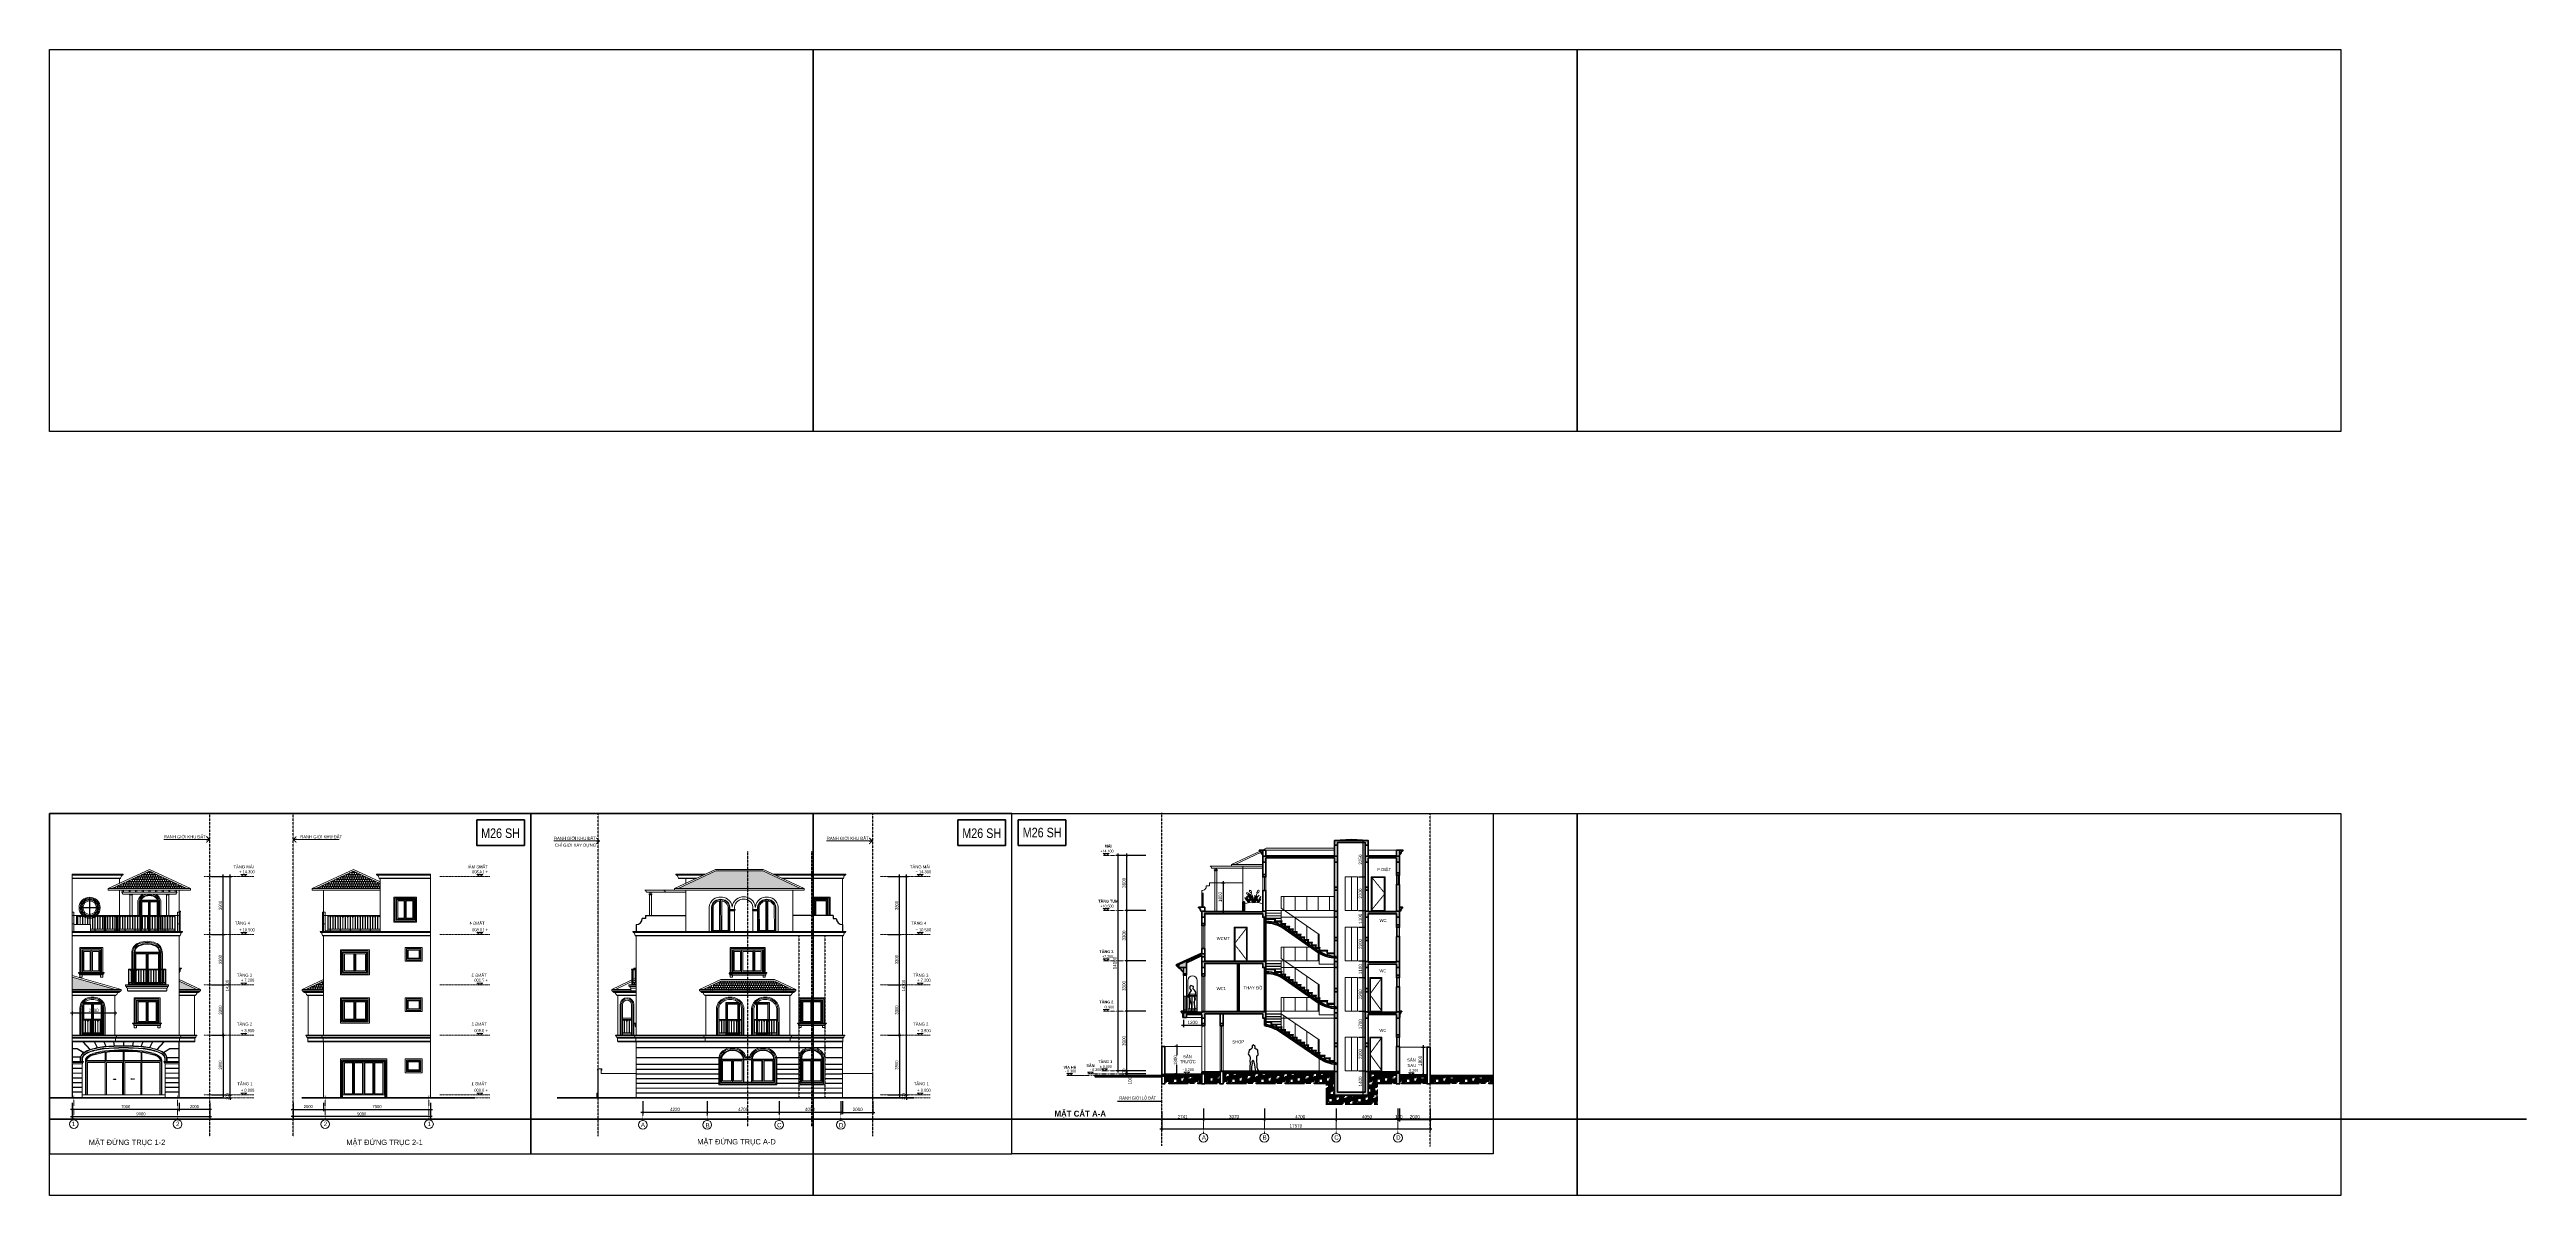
# Model space of a CAD drawing. Header units: millimetres. Extents: x -127141 to 682685, y -1234500 to 49778.
# Drawn here: x 435697 to 597851, y -112500 to -37500 of the extents above; entities that cross this region are included whole.
import ezdxf
from ezdxf.enums import TextEntityAlignment as Align
from ezdxf.xclip import XClip

# ---------------------------------------------------------------- set-up
doc = ezdxf.new("R2010")
doc.units = ezdxf.units.MM
doc.header["$MEASUREMENT"] = 0
for name, pattern in [('CENTER', [3, 1.5, -0.5, 0.5, -0.5]), ('DASHDOT2', [0.5, 0.25, -0.125, 0, -0.125]), ('DASHED', [0.75, 0.5, -0.25]), ('HIDDEN', [0.75, 0.5, -0.25])]:
    doc.linetypes.add(name, pattern=pattern)
for name, color, linetype, lineweight in [('-CENTER', 143, 'CENTER', 13), ('-CONCRETE', 1, 'Continuous', 35), ('-DIM', 9, 'Continuous', 13), ('-DOOR', 137, 'Continuous', 9), ('-FURNITURE', 46, 'Continuous', 9), ('-HATCH', 8, 'Continuous', 5), ('-HIDE', 3, 'HIDDEN', 13), ('-KH', 143, 'Continuous', 13), ('-LINE1', 7, 'Continuous', 18), ('-LINE2', 252, 'Continuous', 9), ('-TEXT', 7, 'Continuous', 15), ('-TREE', 86, 'Continuous', 5), ('-WALL', 4, 'Continuous', 35), ('A-NET THAY', 125, 'Continuous', 18), ('A-TUONG', 7, 'Continuous', 35), ('A72', 9, 'Continuous', 5), ('TEXT25', 2, 'Continuous', 13)]:
    doc.layers.add(name, color=color, linetype=linetype, lineweight=lineweight)
for name, color, linetype in [('-RANH GIOI LO DAT', 12, 'Continuous'), ('1-NETMANH', 8, 'Continuous'), ('12. NET DIM', 252, 'Continuous'), ('13. NET HATCH', 251, 'Continuous'), ('16. GHI CHU', 7, 'Continuous')]:
    doc.layers.add(name, color=color, linetype=linetype)
doc.layers.add('duong dong', color=6, linetype='HIDDEN', plot=False)
doc.layers.add('LUOI GIONG', color=160, linetype='Continuous', plot=False)
doc.styles.add('1', font='arial.ttf')
doc.styles.add('AVANH', font='', dxfattribs={"width": 0.8})
doc.styles.get("Standard").update_dxf_attribs({"font": 'arial.ttf'})
doc.styles.add('SVN_AVO', font='')
doc.styles.add('SVN_AVO_thuong', font='')
doc.styles.add('X-5M-DH-TUM1$0$AVANTH', font='arial.ttf', dxfattribs={"width": 0.9})
doc.styles.add('X-ALL-SECTION$0$ROMANS', font='arial.ttf')
doc.styles.get('AVANH').set_extended_font_data('.VnAvantH')
doc.styles.get('SVN_AVO').set_extended_font_data('SVN-Avo', bold=True)
doc.styles.get('SVN_AVO_thuong').set_extended_font_data('SVN-Avo')
doc.dimstyles.new('C_100A3', dxfattribs={"dimscale": 100, "dimtxt": 2.2, "dimasz": 1.2, "dimexe": 1.2, "dimexo": 0, "dimgap": 0.75, "dimtad": 1, "dimdec": 0, "dimzin": 0, "dimdsep": 46, "dimtxsty": 'AVANH', "dimblk": 'ARCHTICK', "dimcen": 0, "dimdle": 1.2, "dimclrd": 256, "dimclre": 256, "dimclrt": 7, "dimadec": 0, "dimazin": 0, "dimtfac": 0.0001, "dimtdec": 0, "dimtix": 1, "dimtmove": 2, "dimatfit": 3, "dimfxl": 1.8, "dimtolj": 1, "dimtzin": 0, "dimarcsym": 0})
doc.dimstyles.new('X-ALL-SECTION$0$ARROWS', dxfattribs={"dimscale": 100, "dimtxt": 2, "dimasz": 1, "dimexe": 2, "dimexo": 5, "dimgap": 1, "dimtad": 1, "dimdec": 0, "dimzin": 0, "dimdsep": 46, "dimtxsty": 'X-ALL-SECTION$0$ROMANS', "dimblk": 'X-ALL-SECTION$0$ARROWS', "dimcen": 0, "dimclrd": 256, "dimclre": 256, "dimclrt": 256, "dimazin": 0, "dimtfac": 0.5, "dimtdec": 0, "dimtofl": 0, "dimtmove": 2, "dimatfit": 3, "dimldrblk": 'X-ALL-SECTION$0$ARROWS', "dimfxl": 1, "dimtolj": 1, "dimtzin": 0, "dimlwd": -1, "dimlwe": -1, "dimarcsym": 0})
pattern_1 = [(50, (155045.33, 531505.92), (71.7260183, -6.2752135), [7.5, -82.5]), (355, (155045.33, 531505.92), (-13.875133, 75.2192134), [6, -66]), (100.4514, (155051.31, 531505.4), (57.850938, 68.943954), [6.374019, -70.114211]), (46.1842, (155045.33, 531525.92), (106.724105, -16.551901), [11.25, -123.75]), (96.6356, (155054.22, 531524.54), (93.46627, 97.411787), [9.561029, -105.1713]), (351.1842, (155045.33, 531525.92), (93.466195, 97.41186), [9, -99]), (21, (155055.33, 531520.92), (59.690705, -40.261889), [7.5, -82.5]), (326, (155055.33, 531520.92), (24.331533, 72.5150045), [6, -66]), (71.4514, (155060.304, 531517.565), (84.022263, 32.2530497), [6.374019, -70.114211]), (37.5, (155045.33, 531505.92), (1.2159855, 33.2893854), [0, -65.2, 0, -67, 0, -66.25]), (7.5, (155045.33, 531505.92), (26.3069537, 39.4411712), [0, -38.2, 0, -63.7, 0, -25.25]), (327.5, (155023.03, 531505.92), (53.3822436, -2.2554872), [0, -25, 0, -78, 0, -103.5]), (317.5, (155013.03, 531505.92), (58.318617, 10.0104982), [0, -32.5, 0, -51.8, 0, -73.5]), (45, (155045.33, 531505.92), (-30.0520382, 30.0520382), []), (45, (155045.33, 531518.17), (-30.0520382, 30.0520382), [])]
pattern_2 = [(0, (153124.97, 264901.16), (75, 150), [120, -30, 120, -30]), (90, (153109.97, 264916.16), (-75, 150), [135, -165]), (45, (153094.97, 264901.16), (75, 150), [21.213203, -403.050865]), (135, (153124.97, 264901.16), (-75, 150), [21.213203, -403.050865])]
pattern_3 = [(0, (157875.19, 264901.16), (75, 150), [120, -30, 120, -30]), (90, (157860.19, 264916.16), (-75, 150), [135, -165]), (45, (157845.187, 264901.16), (75, 150), [21.213203, -403.050865]), (135, (157875.187, 264901.16), (-75, 150), [21.213203, -403.050865])]

# ---------------------------------------------------------------- blocks, each defined once
blk = doc.blocks.new('lancan')
for p, q in [((-2, 889), (-10, 884)), ((-10, 884), (-10, 882)), ((0, 884), (-10, 884)), ((-10, 882), (-2, 877)), ((0, 882), (-10, 882)), ((-4, 893), (-4, 891)), ((-4, 893), (0, 893)), ((-4, 891), (-2, 891)), ((-4, 875), (-4, 873)), ((-4, 875), (-2, 875)), ((-4, 873), (0, 873)), ((-2, 891), (-2, 889)), ((-2, 891), (0, 891)), ((-2, 889), (21, 889)), ((-2, 877), (-2, 875)), ((-2, 877), (21, 877)), ((-2, 875), (0, 875)), ((-1, 989), (6547, 989)), ((-1, 969), (6547, 969)), ((-1, 120), (6547, 120)), ((-1, 100), (6547, 100)), ((0, 893), (19, 893)), ((19, 891), (0, 891)), ((0, 882), (0, 884)), ((0, 884), (19, 884)), ((0, 882), (19, 882)), ((19, 875), (0, 875)), ((0, 120), (0, 873)), ((0, 873), (19, 873)), ((19, 893), (23, 893)), ((19, 891), (21, 891)), ((19, 884), (19, 882)), ((19, 884), (29, 884)), ((19, 882), (29, 882)), ((19, 875), (21, 875)), ((19, 873), (19, 120)), ((19, 873), (23, 873)), ((21, 889), (21, 891)), ((21, 891), (23, 891)), ((29, 884), (21, 889)), ((21, 877), (29, 882)), ((21, 875), (21, 877)), ((21, 875), (23, 875)), ((23, 891), (23, 893)), ((23, 873), (23, 875)), ((29, 882), (29, 884)), ((162, 889), (153, 884)), ((153, 884), (153, 882)), ((163, 884), (153, 884)), ((153, 882), (162, 877)), ((163, 882), (153, 882)), ((159, 893), (159, 891)), ((159, 893), (163, 893)), ((159, 891), (162, 891)), ((159, 875), (159, 873)), ((159, 875), (162, 875)), ((159, 873), (163, 873)), ((162, 891), (162, 889)), ((162, 891), (163, 891)), ((162, 889), (184, 889)), ((162, 877), (162, 875)), ((162, 877), (184, 877)), ((162, 875), (163, 875)), ((163, 893), (182, 893)), ((182, 891), (163, 891)), ((163, 882), (163, 884)), ((163, 884), (182, 884)), ((163, 882), (182, 882)), ((182, 875), (163, 875)), ((163, 120), (163, 873)), ((163, 873), (182, 873)), ((182, 893), (186, 893)), ((182, 891), (184, 891)), ((182, 884), (182, 882)), ((182, 884), (192, 884)), ((182, 882), (192, 882)), ((182, 875), (184, 875)), ((182, 873), (182, 120)), ((182, 873), (186, 873)), ((184, 889), (184, 891)), ((184, 891), (186, 891)), ((192, 884), (184, 889)), ((184, 877), (192, 882)), ((184, 875), (184, 877)), ((184, 875), (186, 875)), ((186, 891), (186, 893)), ((186, 873), (186, 875)), ((192, 882), (192, 884)), ((325, 889), (317, 884)), ((317, 884), (317, 882)), ((326, 884), (317, 884)), ((317, 882), (325, 877)), ((326, 882), (317, 882)), ((322, 893), (322, 891)), ((322, 893), (326, 893)), ((322, 891), (325, 891)), ((322, 875), (322, 873)), ((322, 875), (325, 875)), ((322, 873), (326, 873)), ((325, 891), (325, 889)), ((325, 891), (326, 891)), ((325, 889), (347, 889)), ((325, 877), (325, 875)), ((325, 877), (347, 877)), ((325, 875), (326, 875)), ((326, 893), (346, 893)), ((346, 891), (326, 891)), ((326, 882), (326, 884)), ((326, 884), (346, 884)), ((326, 882), (346, 882)), ((346, 875), (326, 875)), ((326, 120), (326, 873)), ((326, 873), (346, 873)), ((346, 893), (350, 893)), ((346, 891), (347, 891)), ((346, 884), (346, 882)), ((346, 884), (355, 884)), ((346, 882), (355, 882)), ((346, 875), (347, 875)), ((346, 873), (346, 120)), ((346, 873), (350, 873)), ((347, 889), (347, 891)), ((347, 891), (350, 891)), ((355, 884), (347, 889)), ((347, 877), (355, 882)), ((347, 875), (347, 877)), ((347, 875), (350, 875)), ((350, 891), (350, 893)), ((350, 873), (350, 875)), ((355, 882), (355, 884)), ((488, 889), (480, 884)), ((480, 884), (480, 882)), ((490, 884), (480, 884)), ((480, 882), (488, 877)), ((490, 882), (480, 882)), ((486, 893), (486, 891)), ((486, 893), (490, 893)), ((486, 891), (488, 891)), ((486, 875), (486, 873)), ((486, 875), (488, 875)), ((486, 873), (490, 873)), ((488, 891), (488, 889)), ((488, 891), (490, 891)), ((488, 889), (510, 889)), ((488, 877), (488, 875)), ((488, 877), (510, 877)), ((488, 875), (490, 875)), ((490, 893), (509, 893)), ((509, 891), (490, 891)), ((490, 882), (490, 884)), ((490, 884), (509, 884)), ((490, 882), (509, 882)), ((509, 875), (490, 875)), ((490, 120), (490, 873)), ((490, 873), (509, 873)), ((509, 893), (513, 893)), ((509, 891), (510, 891)), ((509, 884), (509, 882)), ((509, 884), (519, 884)), ((509, 882), (519, 882)), ((509, 875), (510, 875)), ((509, 873), (509, 120)), ((509, 873), (513, 873)), ((510, 889), (510, 891)), ((510, 891), (513, 891)), ((519, 884), (510, 889)), ((510, 877), (519, 882)), ((510, 875), (510, 877)), ((510, 875), (513, 875)), ((513, 891), (513, 893)), ((513, 873), (513, 875)), ((519, 882), (519, 884)), ((651, 889), (643, 884)), ((643, 884), (643, 882)), ((653, 884), (643, 884)), ((643, 882), (651, 877)), ((653, 882), (643, 882)), ((649, 893), (649, 891)), ((649, 893), (653, 893)), ((649, 891), (651, 891)), ((649, 875), (649, 873)), ((649, 875), (651, 875)), ((649, 873), (653, 873)), ((651, 891), (651, 889)), ((651, 891), (653, 891)), ((651, 889), (674, 889)), ((651, 877), (651, 875)), ((651, 877), (674, 877)), ((651, 875), (653, 875)), ((653, 893), (672, 893)), ((672, 891), (653, 891)), ((653, 882), (653, 884)), ((653, 884), (672, 884)), ((653, 882), (672, 882)), ((672, 875), (653, 875)), ((653, 120), (653, 873)), ((653, 873), (672, 873)), ((672, 893), (676, 893)), ((672, 891), (674, 891)), ((672, 884), (672, 882)), ((672, 884), (682, 884)), ((672, 882), (682, 882)), ((672, 875), (674, 875)), ((672, 873), (672, 120)), ((672, 873), (676, 873)), ((674, 889), (674, 891)), ((674, 891), (676, 891)), ((682, 884), (674, 889)), ((674, 877), (682, 882)), ((674, 875), (674, 877)), ((674, 875), (676, 875)), ((676, 891), (676, 893)), ((676, 873), (676, 875)), ((682, 882), (682, 884)), ((814, 889), (806, 884)), ((806, 884), (806, 882)), ((816, 884), (806, 884)), ((806, 882), (814, 877)), ((816, 882), (806, 882)), ((812, 893), (812, 891)), ((812, 893), (816, 893)), ((812, 891), (814, 891)), ((812, 875), (812, 873)), ((812, 875), (814, 875)), ((812, 873), (816, 873)), ((814, 891), (814, 889)), ((814, 891), (816, 891)), ((814, 889), (837, 889)), ((814, 877), (814, 875)), ((814, 877), (837, 877)), ((814, 875), (816, 875)), ((816, 893), (835, 893)), ((835, 891), (816, 891)), ((816, 882), (816, 884)), ((816, 884), (835, 884)), ((816, 882), (835, 882)), ((835, 875), (816, 875)), ((816, 120), (816, 873)), ((816, 873), (835, 873)), ((835, 893), (839, 893)), ((835, 891), (837, 891)), ((835, 884), (835, 882)), ((835, 884), (845, 884)), ((835, 882), (845, 882)), ((835, 875), (837, 875)), ((835, 873), (835, 120)), ((835, 873), (839, 873)), ((837, 889), (837, 891)), ((837, 891), (839, 891)), ((845, 884), (837, 889)), ((837, 877), (845, 882)), ((837, 875), (837, 877)), ((837, 875), (839, 875)), ((839, 891), (839, 893)), ((839, 873), (839, 875)), ((845, 882), (845, 884)), ((978, 889), (969, 884)), ((969, 884), (969, 882)), ((979, 884), (969, 884)), ((969, 882), (978, 877)), ((979, 882), (969, 882)), ((975, 893), (975, 891)), ((975, 893), (979, 893)), ((975, 891), (978, 891)), ((975, 875), (975, 873)), ((975, 875), (978, 875)), ((975, 873), (979, 873)), ((978, 891), (978, 889)), ((978, 891), (979, 891)), ((978, 889), (1000, 889)), ((978, 877), (978, 875)), ((978, 877), (1000, 877)), ((978, 875), (979, 875)), ((979, 893), (998, 893)), ((998, 891), (979, 891)), ((979, 882), (979, 884)), ((979, 884), (998, 884)), ((979, 882), (998, 882)), ((998, 875), (979, 875)), ((979, 120), (979, 873)), ((979, 873), (998, 873)), ((998, 893), (1002, 893)), ((998, 891), (1000, 891)), ((998, 884), (998, 882)), ((998, 884), (1008, 884)), ((998, 882), (1008, 882)), ((998, 875), (1000, 875)), ((998, 873), (998, 120)), ((998, 873), (1002, 873)), ((1000, 889), (1000, 891)), ((1000, 891), (1002, 891)), ((1008, 884), (1000, 889)), ((1000, 877), (1008, 882)), ((1000, 875), (1000, 877)), ((1000, 875), (1002, 875)), ((1002, 891), (1002, 893)), ((1002, 873), (1002, 875)), ((1008, 882), (1008, 884)), ((1141, 889), (1133, 884)), ((1133, 884), (1133, 882)), ((1142, 884), (1133, 884)), ((1133, 882), (1141, 877)), ((1142, 882), (1133, 882)), ((1138, 893), (1138, 891)), ((1138, 893), (1142, 893)), ((1138, 891), (1141, 891)), ((1138, 875), (1138, 873)), ((1138, 875), (1141, 875)), ((1138, 873), (1142, 873)), ((1141, 891), (1141, 889)), ((1141, 891), (1142, 891)), ((1141, 889), (1163, 889)), ((1141, 877), (1141, 875)), ((1141, 877), (1163, 877)), ((1141, 875), (1142, 875)), ((1142, 893), (1162, 893)), ((1162, 891), (1142, 891)), ((1142, 882), (1142, 884)), ((1142, 884), (1162, 884)), ((1142, 882), (1162, 882)), ((1162, 875), (1142, 875)), ((1142, 120), (1142, 873)), ((1142, 873), (1162, 873)), ((1162, 893), (1166, 893)), ((1162, 891), (1163, 891)), ((1162, 884), (1162, 882)), ((1162, 884), (1171, 884)), ((1162, 882), (1171, 882)), ((1162, 875), (1163, 875)), ((1162, 873), (1162, 120)), ((1162, 873), (1166, 873)), ((1163, 889), (1163, 891)), ((1163, 891), (1166, 891)), ((1171, 884), (1163, 889)), ((1163, 877), (1171, 882)), ((1163, 875), (1163, 877)), ((1163, 875), (1166, 875)), ((1166, 891), (1166, 893)), ((1166, 873), (1166, 875)), ((1171, 882), (1171, 884)), ((1304, 889), (1296, 884)), ((1296, 884), (1296, 882)), ((1306, 884), (1296, 884)), ((1296, 882), (1304, 877)), ((1306, 882), (1296, 882)), ((1302, 893), (1302, 891)), ((1302, 893), (1306, 893)), ((1302, 891), (1304, 891)), ((1302, 875), (1302, 873)), ((1302, 875), (1304, 875)), ((1302, 873), (1306, 873)), ((1304, 891), (1304, 889)), ((1304, 891), (1306, 891)), ((1304, 889), (1326, 889)), ((1304, 877), (1304, 875)), ((1304, 877), (1326, 877)), ((1304, 875), (1306, 875)), ((1306, 893), (1325, 893)), ((1325, 891), (1306, 891)), ((1306, 882), (1306, 884)), ((1306, 884), (1325, 884)), ((1306, 882), (1325, 882)), ((1325, 875), (1306, 875)), ((1306, 120), (1306, 873)), ((1306, 873), (1325, 873)), ((1325, 893), (1329, 893)), ((1325, 891), (1326, 891)), ((1325, 884), (1325, 882)), ((1325, 884), (1335, 884)), ((1325, 882), (1335, 882)), ((1325, 875), (1326, 875)), ((1325, 873), (1325, 120)), ((1325, 873), (1329, 873)), ((1326, 889), (1326, 891)), ((1326, 891), (1329, 891)), ((1335, 884), (1326, 889)), ((1326, 877), (1335, 882)), ((1326, 875), (1326, 877)), ((1326, 875), (1329, 875)), ((1329, 891), (1329, 893)), ((1329, 873), (1329, 875)), ((1335, 882), (1335, 884)), ((1467, 889), (1459, 884)), ((1459, 884), (1459, 882)), ((1469, 884), (1459, 884)), ((1459, 882), (1467, 877)), ((1469, 882), (1459, 882)), ((1465, 893), (1465, 891)), ((1465, 893), (1469, 893)), ((1465, 891), (1467, 891)), ((1465, 875), (1465, 873)), ((1465, 875), (1467, 875)), ((1465, 873), (1469, 873)), ((1467, 891), (1467, 889)), ((1467, 891), (1469, 891)), ((1467, 889), (1490, 889)), ((1467, 877), (1467, 875)), ((1467, 877), (1490, 877)), ((1467, 875), (1469, 875)), ((1469, 893), (1488, 893)), ((1488, 891), (1469, 891)), ((1469, 882), (1469, 884)), ((1469, 884), (1488, 884)), ((1469, 882), (1488, 882)), ((1488, 875), (1469, 875)), ((1469, 120), (1469, 873)), ((1469, 873), (1488, 873)), ((1488, 893), (1492, 893)), ((1488, 891), (1490, 891)), ((1488, 884), (1488, 882)), ((1488, 884), (1498, 884)), ((1488, 882), (1498, 882)), ((1488, 875), (1490, 875)), ((1488, 873), (1488, 120)), ((1488, 873), (1492, 873)), ((1490, 889), (1490, 891)), ((1490, 891), (1492, 891)), ((1498, 884), (1490, 889)), ((1490, 877), (1498, 882)), ((1490, 875), (1490, 877)), ((1490, 875), (1492, 875)), ((1492, 891), (1492, 893)), ((1492, 873), (1492, 875)), ((1498, 882), (1498, 884)), ((1630, 889), (1622, 884)), ((1622, 884), (1622, 882)), ((1632, 884), (1622, 884)), ((1622, 882), (1630, 877)), ((1632, 882), (1622, 882)), ((1628, 893), (1628, 891)), ((1628, 893), (1632, 893)), ((1628, 891), (1630, 891)), ((1628, 875), (1628, 873)), ((1628, 875), (1630, 875)), ((1628, 873), (1632, 873)), ((1630, 891), (1630, 889)), ((1630, 891), (1632, 891)), ((1630, 889), (1653, 889)), ((1630, 877), (1630, 875)), ((1630, 877), (1653, 877)), ((1630, 875), (1632, 875)), ((1632, 893), (1651, 893)), ((1651, 891), (1632, 891)), ((1632, 882), (1632, 884)), ((1632, 884), (1651, 884)), ((1632, 882), (1651, 882)), ((1651, 875), (1632, 875)), ((1632, 120), (1632, 873)), ((1632, 873), (1651, 873)), ((1651, 893), (1655, 893)), ((1651, 891), (1653, 891)), ((1651, 884), (1651, 882)), ((1651, 884), (1661, 884)), ((1651, 882), (1661, 882)), ((1651, 875), (1653, 875)), ((1651, 873), (1651, 120)), ((1651, 873), (1655, 873)), ((1653, 889), (1653, 891)), ((1653, 891), (1655, 891)), ((1661, 884), (1653, 889)), ((1653, 877), (1661, 882)), ((1653, 875), (1653, 877)), ((1653, 875), (1655, 875)), ((1655, 891), (1655, 893)), ((1655, 873), (1655, 875)), ((1661, 882), (1661, 884)), ((1794, 889), (1785, 884)), ((1785, 884), (1785, 882)), ((1795, 884), (1785, 884)), ((1785, 882), (1794, 877)), ((1795, 882), (1785, 882)), ((1791, 893), (1791, 891)), ((1791, 893), (1795, 893)), ((1791, 891), (1794, 891)), ((1791, 875), (1791, 873)), ((1791, 875), (1794, 875)), ((1791, 873), (1795, 873)), ((1794, 891), (1794, 889)), ((1794, 891), (1795, 891)), ((1794, 889), (1816, 889)), ((1794, 877), (1794, 875)), ((1794, 877), (1816, 877)), ((1794, 875), (1795, 875)), ((1795, 893), (1814, 893)), ((1814, 891), (1795, 891)), ((1795, 882), (1795, 884)), ((1795, 884), (1814, 884)), ((1795, 882), (1814, 882)), ((1814, 875), (1795, 875)), ((1795, 120), (1795, 873)), ((1795, 873), (1814, 873)), ((1814, 893), (1818, 893)), ((1814, 891), (1816, 891)), ((1814, 884), (1814, 882)), ((1814, 884), (1824, 884)), ((1814, 882), (1824, 882)), ((1814, 875), (1816, 875)), ((1814, 873), (1814, 120)), ((1814, 873), (1818, 873)), ((1816, 889), (1816, 891)), ((1816, 891), (1818, 891)), ((1824, 884), (1816, 889)), ((1816, 877), (1824, 882)), ((1816, 875), (1816, 877)), ((1816, 875), (1818, 875)), ((1818, 891), (1818, 893)), ((1818, 873), (1818, 875)), ((1824, 882), (1824, 884)), ((1957, 889), (1949, 884)), ((1949, 884), (1949, 882)), ((1958, 884), (1949, 884)), ((1949, 882), (1957, 877)), ((1958, 882), (1949, 882)), ((1954, 893), (1954, 891)), ((1954, 893), (1958, 893)), ((1954, 891), (1957, 891)), ((1954, 875), (1954, 873)), ((1954, 875), (1957, 875)), ((1954, 873), (1958, 873)), ((1957, 891), (1957, 889)), ((1957, 891), (1958, 891)), ((1957, 889), (1979, 889)), ((1957, 877), (1957, 875)), ((1957, 877), (1979, 877)), ((1957, 875), (1958, 875)), ((1958, 893), (1978, 893)), ((1978, 891), (1958, 891)), ((1958, 882), (1958, 884)), ((1958, 884), (1978, 884)), ((1958, 882), (1978, 882)), ((1978, 875), (1958, 875)), ((1958, 120), (1958, 873)), ((1958, 873), (1978, 873)), ((1978, 893), (1982, 893)), ((1978, 891), (1979, 891)), ((1978, 884), (1978, 882)), ((1978, 884), (1987, 884)), ((1978, 882), (1987, 882)), ((1978, 875), (1979, 875)), ((1978, 873), (1978, 120)), ((1978, 873), (1982, 873)), ((1979, 889), (1979, 891)), ((1979, 891), (1982, 891)), ((1987, 884), (1979, 889)), ((1979, 877), (1987, 882)), ((1979, 875), (1979, 877)), ((1979, 875), (1982, 875)), ((1982, 891), (1982, 893)), ((1982, 873), (1982, 875)), ((1987, 882), (1987, 884)), ((2120, 889), (2112, 884)), ((2112, 884), (2112, 882)), ((2122, 884), (2112, 884)), ((2112, 882), (2120, 877)), ((2122, 882), (2112, 882)), ((2118, 893), (2118, 891)), ((2118, 893), (2122, 893)), ((2118, 891), (2120, 891)), ((2118, 875), (2118, 873)), ((2118, 875), (2120, 875)), ((2118, 873), (2122, 873)), ((2120, 891), (2120, 889)), ((2120, 891), (2122, 891)), ((2120, 889), (2142, 889)), ((2120, 877), (2120, 875)), ((2120, 877), (2142, 877)), ((2120, 875), (2122, 875)), ((2122, 893), (2141, 893)), ((2141, 891), (2122, 891)), ((2122, 882), (2122, 884)), ((2122, 884), (2141, 884)), ((2122, 882), (2141, 882)), ((2141, 875), (2122, 875)), ((2122, 120), (2122, 873)), ((2122, 873), (2141, 873)), ((2141, 893), (2145, 893)), ((2141, 891), (2142, 891)), ((2141, 884), (2141, 882)), ((2141, 884), (2151, 884)), ((2141, 882), (2151, 882)), ((2141, 875), (2142, 875)), ((2141, 873), (2141, 120)), ((2141, 873), (2145, 873)), ((2142, 889), (2142, 891)), ((2142, 891), (2145, 891)), ((2151, 884), (2142, 889)), ((2142, 877), (2151, 882)), ((2142, 875), (2142, 877)), ((2142, 875), (2145, 875)), ((2145, 891), (2145, 893)), ((2145, 873), (2145, 875)), ((2151, 882), (2151, 884)), ((2283, 889), (2275, 884)), ((2275, 884), (2275, 882)), ((2285, 884), (2275, 884)), ((2275, 882), (2283, 877)), ((2285, 882), (2275, 882)), ((2281, 893), (2281, 891)), ((2281, 893), (2285, 893)), ((2281, 891), (2283, 891)), ((2281, 875), (2281, 873)), ((2281, 875), (2283, 875)), ((2281, 873), (2285, 873)), ((2283, 891), (2283, 889)), ((2283, 891), (2285, 891)), ((2283, 889), (2306, 889)), ((2283, 877), (2283, 875)), ((2283, 877), (2306, 877)), ((2283, 875), (2285, 875)), ((2285, 893), (2304, 893)), ((2304, 891), (2285, 891)), ((2285, 882), (2285, 884)), ((2285, 884), (2304, 884)), ((2285, 882), (2304, 882)), ((2304, 875), (2285, 875)), ((2285, 120), (2285, 873)), ((2285, 873), (2304, 873)), ((2304, 893), (2308, 893)), ((2304, 891), (2306, 891)), ((2304, 884), (2304, 882)), ((2304, 884), (2314, 884)), ((2304, 882), (2314, 882)), ((2304, 875), (2306, 875)), ((2304, 873), (2304, 120)), ((2304, 873), (2308, 873)), ((2306, 889), (2306, 891)), ((2306, 891), (2308, 891)), ((2314, 884), (2306, 889)), ((2306, 877), (2314, 882)), ((2306, 875), (2306, 877)), ((2306, 875), (2308, 875)), ((2308, 891), (2308, 893)), ((2308, 873), (2308, 875)), ((2314, 882), (2314, 884)), ((2446, 889), (2438, 884)), ((2438, 884), (2438, 882)), ((2448, 884), (2438, 884)), ((2438, 882), (2446, 877)), ((2448, 882), (2438, 882)), ((2444, 893), (2444, 891)), ((2444, 893), (2448, 893)), ((2444, 891), (2446, 891)), ((2444, 875), (2444, 873)), ((2444, 875), (2446, 875)), ((2444, 873), (2448, 873)), ((2446, 891), (2446, 889)), ((2446, 891), (2448, 891)), ((2446, 889), (2469, 889)), ((2446, 877), (2446, 875)), ((2446, 877), (2469, 877)), ((2446, 875), (2448, 875)), ((2448, 893), (2467, 893)), ((2467, 891), (2448, 891)), ((2448, 882), (2448, 884)), ((2448, 884), (2467, 884)), ((2448, 882), (2467, 882)), ((2467, 875), (2448, 875)), ((2448, 120), (2448, 873)), ((2448, 873), (2467, 873)), ((2467, 893), (2471, 893)), ((2467, 891), (2469, 891)), ((2467, 884), (2467, 882)), ((2467, 884), (2477, 884)), ((2467, 882), (2477, 882)), ((2467, 875), (2469, 875)), ((2467, 873), (2467, 120)), ((2467, 873), (2471, 873)), ((2469, 889), (2469, 891)), ((2469, 891), (2471, 891)), ((2477, 884), (2469, 889)), ((2469, 877), (2477, 882)), ((2469, 875), (2469, 877)), ((2469, 875), (2471, 875)), ((2471, 891), (2471, 893)), ((2471, 873), (2471, 875)), ((2477, 882), (2477, 884)), ((2610, 889), (2601, 884)), ((2601, 884), (2601, 882)), ((2611, 884), (2601, 884)), ((2601, 882), (2610, 877)), ((2611, 882), (2601, 882)), ((2607, 893), (2607, 891)), ((2607, 893), (2611, 893)), ((2607, 891), (2610, 891)), ((2607, 875), (2607, 873)), ((2607, 875), (2610, 875)), ((2607, 873), (2611, 873)), ((2610, 891), (2610, 889)), ((2610, 891), (2611, 891)), ((2610, 889), (2632, 889)), ((2610, 877), (2610, 875)), ((2610, 877), (2632, 877)), ((2610, 875), (2611, 875)), ((2611, 893), (2630, 893)), ((2630, 891), (2611, 891)), ((2611, 882), (2611, 884)), ((2611, 884), (2630, 884)), ((2611, 882), (2630, 882)), ((2630, 875), (2611, 875)), ((2611, 120), (2611, 873)), ((2611, 873), (2630, 873)), ((2630, 893), (2634, 893)), ((2630, 891), (2632, 891)), ((2630, 884), (2630, 882)), ((2630, 884), (2640, 884)), ((2630, 882), (2640, 882)), ((2630, 875), (2632, 875)), ((2630, 873), (2630, 120)), ((2630, 873), (2634, 873)), ((2632, 889), (2632, 891)), ((2632, 891), (2634, 891)), ((2640, 884), (2632, 889)), ((2632, 877), (2640, 882)), ((2632, 875), (2632, 877)), ((2632, 875), (2634, 875)), ((2634, 891), (2634, 893)), ((2634, 873), (2634, 875)), ((2640, 882), (2640, 884)), ((2773, 889), (2765, 884)), ((2765, 884), (2765, 882)), ((2774, 884), (2765, 884)), ((2765, 882), (2773, 877)), ((2774, 882), (2765, 882)), ((2770, 893), (2770, 891)), ((2770, 893), (2774, 893)), ((2770, 891), (2773, 891)), ((2770, 875), (2770, 873)), ((2770, 875), (2773, 875)), ((2770, 873), (2774, 873)), ((2773, 891), (2773, 889)), ((2773, 891), (2774, 891)), ((2773, 889), (2795, 889)), ((2773, 877), (2773, 875)), ((2773, 877), (2795, 877)), ((2773, 875), (2774, 875)), ((2774, 893), (2794, 893)), ((2794, 891), (2774, 891)), ((2774, 882), (2774, 884)), ((2774, 884), (2794, 884)), ((2774, 882), (2794, 882)), ((2794, 875), (2774, 875)), ((2774, 120), (2774, 873)), ((2774, 873), (2794, 873)), ((2794, 893), (2798, 893)), ((2794, 891), (2795, 891)), ((2794, 884), (2794, 882)), ((2794, 884), (2803, 884)), ((2794, 882), (2803, 882)), ((2794, 875), (2795, 875)), ((2794, 873), (2794, 120)), ((2794, 873), (2798, 873)), ((2795, 889), (2795, 891)), ((2795, 891), (2798, 891)), ((2803, 884), (2795, 889)), ((2795, 877), (2803, 882)), ((2795, 875), (2795, 877)), ((2795, 875), (2798, 875)), ((2798, 891), (2798, 893)), ((2798, 873), (2798, 875)), ((2803, 882), (2803, 884)), ((2936, 889), (2928, 884)), ((2928, 884), (2928, 882)), ((2938, 884), (2928, 884)), ((2928, 882), (2936, 877)), ((2938, 882), (2928, 882)), ((2934, 893), (2934, 891)), ((2934, 893), (2938, 893)), ((2934, 891), (2936, 891)), ((2934, 875), (2934, 873)), ((2934, 875), (2936, 875)), ((2934, 873), (2938, 873)), ((2936, 891), (2936, 889)), ((2936, 891), (2938, 891)), ((2936, 889), (2958, 889)), ((2936, 877), (2936, 875)), ((2936, 877), (2958, 877)), ((2936, 875), (2938, 875)), ((2938, 893), (2957, 893)), ((2957, 891), (2938, 891)), ((2938, 882), (2938, 884)), ((2938, 884), (2957, 884)), ((2938, 882), (2957, 882)), ((2957, 875), (2938, 875)), ((2938, 120), (2938, 873)), ((2938, 873), (2957, 873)), ((2957, 893), (2961, 893)), ((2957, 891), (2958, 891)), ((2957, 884), (2957, 882)), ((2957, 884), (2967, 884)), ((2957, 882), (2967, 882)), ((2957, 875), (2958, 875)), ((2957, 873), (2957, 120)), ((2957, 873), (2961, 873)), ((2958, 889), (2958, 891)), ((2958, 891), (2961, 891)), ((2967, 884), (2958, 889)), ((2958, 877), (2967, 882)), ((2958, 875), (2958, 877)), ((2958, 875), (2961, 875)), ((2961, 891), (2961, 893)), ((2961, 873), (2961, 875)), ((2967, 882), (2967, 884)), ((3099, 889), (3091, 884)), ((3091, 884), (3091, 882)), ((3101, 884), (3091, 884)), ((3091, 882), (3099, 877)), ((3101, 882), (3091, 882)), ((3097, 893), (3097, 891)), ((3097, 893), (3101, 893)), ((3097, 891), (3099, 891)), ((3097, 875), (3097, 873)), ((3097, 875), (3099, 875)), ((3097, 873), (3101, 873)), ((3099, 891), (3099, 889)), ((3099, 891), (3101, 891)), ((3099, 889), (3122, 889)), ((3099, 877), (3099, 875)), ((3099, 877), (3122, 877)), ((3099, 875), (3101, 875)), ((3101, 893), (3120, 893)), ((3120, 891), (3101, 891)), ((3101, 882), (3101, 884)), ((3101, 884), (3120, 884)), ((3101, 882), (3120, 882)), ((3120, 875), (3101, 875)), ((3101, 120), (3101, 873)), ((3101, 873), (3120, 873)), ((3120, 893), (3124, 893)), ((3120, 891), (3122, 891)), ((3120, 884), (3120, 882)), ((3120, 884), (3130, 884)), ((3120, 882), (3130, 882)), ((3120, 875), (3122, 875)), ((3120, 873), (3120, 120)), ((3120, 873), (3124, 873)), ((3122, 889), (3122, 891)), ((3122, 891), (3124, 891)), ((3130, 884), (3122, 889)), ((3122, 877), (3130, 882)), ((3122, 875), (3122, 877)), ((3122, 875), (3124, 875)), ((3124, 891), (3124, 893)), ((3124, 873), (3124, 875)), ((3130, 882), (3130, 884)), ((3262, 889), (3254, 884)), ((3254, 884), (3254, 882)), ((3264, 884), (3254, 884)), ((3254, 882), (3262, 877)), ((3264, 882), (3254, 882)), ((3260, 893), (3260, 891)), ((3260, 893), (3264, 893)), ((3260, 891), (3262, 891)), ((3260, 875), (3260, 873)), ((3260, 875), (3262, 875)), ((3260, 873), (3264, 873)), ((3262, 891), (3262, 889)), ((3262, 891), (3264, 891)), ((3262, 889), (3285, 889)), ((3262, 877), (3262, 875)), ((3262, 877), (3285, 877)), ((3262, 875), (3264, 875)), ((3264, 893), (3283, 893)), ((3283, 891), (3264, 891)), ((3264, 882), (3264, 884)), ((3264, 884), (3283, 884)), ((3264, 882), (3283, 882)), ((3283, 875), (3264, 875)), ((3264, 120), (3264, 873)), ((3264, 873), (3283, 873)), ((3283, 893), (3287, 893)), ((3283, 891), (3285, 891)), ((3283, 884), (3283, 882)), ((3283, 884), (3293, 884)), ((3283, 882), (3293, 882)), ((3283, 875), (3285, 875)), ((3283, 873), (3283, 120)), ((3283, 873), (3287, 873)), ((3285, 889), (3285, 891)), ((3285, 891), (3287, 891)), ((3293, 884), (3285, 889)), ((3285, 877), (3293, 882)), ((3285, 875), (3285, 877)), ((3285, 875), (3287, 875)), ((3287, 891), (3287, 893)), ((3287, 873), (3287, 875)), ((3293, 882), (3293, 884)), ((3426, 889), (3417, 884)), ((3417, 884), (3417, 882)), ((3427, 884), (3417, 884)), ((3417, 882), (3426, 877)), ((3427, 882), (3417, 882)), ((3423, 893), (3423, 891)), ((3423, 893), (3427, 893)), ((3423, 891), (3426, 891)), ((3423, 875), (3423, 873)), ((3423, 875), (3426, 875)), ((3423, 873), (3427, 873)), ((3426, 891), (3426, 889)), ((3426, 891), (3427, 891)), ((3426, 889), (3448, 889)), ((3426, 877), (3426, 875)), ((3426, 877), (3448, 877)), ((3426, 875), (3427, 875)), ((3427, 893), (3446, 893)), ((3446, 891), (3427, 891)), ((3427, 882), (3427, 884)), ((3427, 884), (3446, 884)), ((3427, 882), (3446, 882)), ((3446, 875), (3427, 875)), ((3427, 120), (3427, 873)), ((3427, 873), (3446, 873)), ((3446, 893), (3450, 893)), ((3446, 891), (3448, 891)), ((3446, 884), (3446, 882)), ((3446, 884), (3456, 884)), ((3446, 882), (3456, 882)), ((3446, 875), (3448, 875)), ((3446, 873), (3446, 120)), ((3446, 873), (3450, 873)), ((3448, 889), (3448, 891)), ((3448, 891), (3450, 891)), ((3456, 884), (3448, 889)), ((3448, 877), (3456, 882)), ((3448, 875), (3448, 877)), ((3448, 875), (3450, 875)), ((3450, 891), (3450, 893)), ((3450, 873), (3450, 875)), ((3456, 882), (3456, 884)), ((3589, 889), (3581, 884)), ((3581, 884), (3581, 882)), ((3590, 884), (3581, 884)), ((3581, 882), (3589, 877)), ((3590, 882), (3581, 882)), ((3586, 893), (3586, 891)), ((3586, 893), (3590, 893)), ((3586, 891), (3589, 891)), ((3586, 875), (3586, 873)), ((3586, 875), (3589, 875)), ((3586, 873), (3590, 873)), ((3589, 891), (3589, 889)), ((3589, 891), (3590, 891)), ((3589, 889), (3611, 889)), ((3589, 877), (3589, 875)), ((3589, 877), (3611, 877)), ((3589, 875), (3590, 875)), ((3590, 893), (3610, 893)), ((3610, 891), (3590, 891)), ((3590, 882), (3590, 884)), ((3590, 884), (3610, 884)), ((3590, 882), (3610, 882)), ((3610, 875), (3590, 875)), ((3590, 120), (3590, 873)), ((3590, 873), (3610, 873)), ((3610, 893), (3614, 893)), ((3610, 891), (3611, 891)), ((3610, 884), (3610, 882)), ((3610, 884), (3619, 884)), ((3610, 882), (3619, 882)), ((3610, 875), (3611, 875)), ((3610, 873), (3610, 120)), ((3610, 873), (3614, 873)), ((3611, 889), (3611, 891)), ((3611, 891), (3614, 891)), ((3619, 884), (3611, 889)), ((3611, 877), (3619, 882)), ((3611, 875), (3611, 877)), ((3611, 875), (3614, 875)), ((3614, 891), (3614, 893)), ((3614, 873), (3614, 875)), ((3619, 882), (3619, 884)), ((3752, 889), (3744, 884)), ((3744, 884), (3744, 882)), ((3754, 884), (3744, 884)), ((3744, 882), (3752, 877)), ((3754, 882), (3744, 882)), ((3750, 893), (3750, 891)), ((3750, 893), (3754, 893)), ((3750, 891), (3752, 891)), ((3750, 875), (3750, 873)), ((3750, 875), (3752, 875)), ((3750, 873), (3754, 873)), ((3752, 891), (3752, 889)), ((3752, 891), (3754, 891)), ((3752, 889), (3774, 889)), ((3752, 877), (3752, 875)), ((3752, 877), (3774, 877)), ((3752, 875), (3754, 875)), ((3754, 893), (3773, 893)), ((3773, 891), (3754, 891)), ((3754, 882), (3754, 884)), ((3754, 884), (3773, 884)), ((3754, 882), (3773, 882)), ((3773, 875), (3754, 875)), ((3754, 120), (3754, 873)), ((3754, 873), (3773, 873)), ((3773, 893), (3777, 893)), ((3773, 891), (3774, 891)), ((3773, 884), (3773, 882)), ((3773, 884), (3783, 884)), ((3773, 882), (3783, 882)), ((3773, 875), (3774, 875)), ((3773, 873), (3773, 120)), ((3773, 873), (3777, 873)), ((3774, 889), (3774, 891)), ((3774, 891), (3777, 891)), ((3783, 884), (3774, 889)), ((3774, 877), (3783, 882)), ((3774, 875), (3774, 877)), ((3774, 875), (3777, 875)), ((3777, 891), (3777, 893)), ((3777, 873), (3777, 875)), ((3783, 882), (3783, 884)), ((3915, 889), (3907, 884)), ((3907, 884), (3907, 882)), ((3917, 884), (3907, 884)), ((3907, 882), (3915, 877)), ((3917, 882), (3907, 882)), ((3913, 893), (3913, 891)), ((3913, 893), (3917, 893)), ((3913, 891), (3915, 891)), ((3913, 875), (3913, 873)), ((3913, 875), (3915, 875)), ((3913, 873), (3917, 873)), ((3915, 891), (3915, 889)), ((3915, 891), (3917, 891)), ((3915, 889), (3938, 889)), ((3915, 877), (3915, 875)), ((3915, 877), (3938, 877)), ((3915, 875), (3917, 875)), ((3917, 893), (3936, 893)), ((3936, 891), (3917, 891)), ((3917, 882), (3917, 884)), ((3917, 884), (3936, 884)), ((3917, 882), (3936, 882)), ((3936, 875), (3917, 875)), ((3917, 120), (3917, 873)), ((3917, 873), (3936, 873)), ((3936, 893), (3940, 893)), ((3936, 891), (3938, 891)), ((3936, 884), (3936, 882)), ((3936, 884), (3946, 884)), ((3936, 882), (3946, 882)), ((3936, 875), (3938, 875)), ((3936, 873), (3936, 120)), ((3936, 873), (3940, 873)), ((3938, 889), (3938, 891)), ((3938, 891), (3940, 891)), ((3946, 884), (3938, 889)), ((3938, 877), (3946, 882)), ((3938, 875), (3938, 877)), ((3938, 875), (3940, 875)), ((3940, 891), (3940, 893)), ((3940, 873), (3940, 875)), ((3946, 882), (3946, 884)), ((4078, 889), (4070, 884)), ((4070, 884), (4070, 882)), ((4080, 884), (4070, 884)), ((4070, 882), (4078, 877)), ((4080, 882), (4070, 882)), ((4076, 893), (4076, 891)), ((4076, 893), (4080, 893)), ((4076, 891), (4078, 891)), ((4076, 875), (4076, 873)), ((4076, 875), (4078, 875)), ((4076, 873), (4080, 873)), ((4078, 891), (4078, 889)), ((4078, 891), (4080, 891)), ((4078, 889), (4101, 889)), ((4078, 877), (4078, 875)), ((4078, 877), (4101, 877)), ((4078, 875), (4080, 875)), ((4080, 893), (4099, 893)), ((4099, 891), (4080, 891)), ((4080, 882), (4080, 884)), ((4080, 884), (4099, 884)), ((4080, 882), (4099, 882)), ((4099, 875), (4080, 875)), ((4080, 120), (4080, 873)), ((4080, 873), (4099, 873)), ((4099, 893), (4103, 893)), ((4099, 891), (4101, 891)), ((4099, 884), (4099, 882)), ((4099, 884), (4109, 884)), ((4099, 882), (4109, 882)), ((4099, 875), (4101, 875)), ((4099, 873), (4099, 120)), ((4099, 873), (4103, 873)), ((4101, 889), (4101, 891)), ((4101, 891), (4103, 891)), ((4109, 884), (4101, 889)), ((4101, 877), (4109, 882)), ((4101, 875), (4101, 877)), ((4101, 875), (4103, 875)), ((4103, 891), (4103, 893)), ((4103, 873), (4103, 875)), ((4109, 882), (4109, 884)), ((4242, 889), (4233, 884)), ((4233, 884), (4233, 882)), ((4243, 884), (4233, 884)), ((4233, 882), (4242, 877)), ((4243, 882), (4233, 882)), ((4239, 893), (4239, 891)), ((4239, 893), (4243, 893)), ((4239, 891), (4242, 891)), ((4239, 875), (4239, 873)), ((4239, 875), (4242, 875)), ((4239, 873), (4243, 873)), ((4242, 891), (4242, 889)), ((4242, 891), (4243, 891)), ((4242, 889), (4264, 889)), ((4242, 877), (4242, 875)), ((4242, 877), (4264, 877)), ((4242, 875), (4243, 875)), ((4243, 893), (4262, 893)), ((4262, 891), (4243, 891)), ((4243, 882), (4243, 884)), ((4243, 884), (4262, 884)), ((4243, 882), (4262, 882)), ((4262, 875), (4243, 875)), ((4243, 120), (4243, 873)), ((4243, 873), (4262, 873)), ((4262, 893), (4266, 893)), ((4262, 891), (4264, 891)), ((4262, 884), (4262, 882)), ((4262, 884), (4272, 884)), ((4262, 882), (4272, 882)), ((4262, 875), (4264, 875)), ((4262, 873), (4262, 120)), ((4262, 873), (4266, 873)), ((4264, 889), (4264, 891)), ((4264, 891), (4266, 891)), ((4272, 884), (4264, 889)), ((4264, 877), (4272, 882)), ((4264, 875), (4264, 877)), ((4264, 875), (4266, 875)), ((4266, 891), (4266, 893)), ((4266, 873), (4266, 875)), ((4272, 882), (4272, 884)), ((4405, 889), (4397, 884)), ((4397, 884), (4397, 882)), ((4406, 884), (4397, 884)), ((4397, 882), (4405, 877)), ((4406, 882), (4397, 882)), ((4402, 893), (4402, 891)), ((4402, 893), (4406, 893)), ((4402, 891), (4405, 891)), ((4402, 875), (4402, 873)), ((4402, 875), (4405, 875)), ((4402, 873), (4406, 873)), ((4405, 891), (4405, 889)), ((4405, 891), (4406, 891)), ((4405, 889), (4427, 889)), ((4405, 877), (4405, 875)), ((4405, 877), (4427, 877)), ((4405, 875), (4406, 875)), ((4406, 893), (4426, 893)), ((4426, 891), (4406, 891)), ((4406, 882), (4406, 884)), ((4406, 884), (4426, 884)), ((4406, 882), (4426, 882)), ((4426, 875), (4406, 875)), ((4406, 120), (4406, 873)), ((4406, 873), (4426, 873)), ((4426, 893), (4430, 893)), ((4426, 891), (4427, 891)), ((4426, 884), (4426, 882)), ((4426, 884), (4435, 884)), ((4426, 882), (4435, 882)), ((4426, 875), (4427, 875)), ((4426, 873), (4426, 120)), ((4426, 873), (4430, 873)), ((4427, 889), (4427, 891)), ((4427, 891), (4430, 891)), ((4435, 884), (4427, 889)), ((4427, 877), (4435, 882)), ((4427, 875), (4427, 877)), ((4427, 875), (4430, 875)), ((4430, 891), (4430, 893)), ((4430, 873), (4430, 875)), ((4435, 882), (4435, 884)), ((4568, 889), (4560, 884)), ((4560, 884), (4560, 882)), ((4570, 884), (4560, 884)), ((4560, 882), (4568, 877)), ((4570, 882), (4560, 882)), ((4566, 893), (4566, 891)), ((4566, 893), (4570, 893)), ((4566, 891), (4568, 891)), ((4566, 875), (4566, 873)), ((4566, 875), (4568, 875)), ((4566, 873), (4570, 873)), ((4568, 891), (4568, 889)), ((4568, 891), (4570, 891)), ((4568, 889), (4590, 889)), ((4568, 877), (4568, 875)), ((4568, 877), (4590, 877)), ((4568, 875), (4570, 875)), ((4570, 893), (4589, 893)), ((4589, 891), (4570, 891)), ((4570, 882), (4570, 884)), ((4570, 884), (4589, 884)), ((4570, 882), (4589, 882)), ((4589, 875), (4570, 875)), ((4570, 120), (4570, 873)), ((4570, 873), (4589, 873)), ((4589, 893), (4593, 893)), ((4589, 891), (4590, 891)), ((4589, 884), (4589, 882)), ((4589, 884), (4599, 884)), ((4589, 882), (4599, 882)), ((4589, 875), (4590, 875)), ((4589, 873), (4589, 120)), ((4589, 873), (4593, 873)), ((4590, 889), (4590, 891)), ((4590, 891), (4593, 891)), ((4599, 884), (4590, 889)), ((4590, 877), (4599, 882)), ((4590, 875), (4590, 877)), ((4590, 875), (4593, 875)), ((4593, 891), (4593, 893)), ((4593, 873), (4593, 875)), ((4599, 882), (4599, 884)), ((4731, 889), (4723, 884)), ((4723, 884), (4723, 882)), ((4733, 884), (4723, 884)), ((4723, 882), (4731, 877)), ((4733, 882), (4723, 882)), ((4729, 893), (4729, 891)), ((4729, 893), (4733, 893)), ((4729, 891), (4731, 891)), ((4729, 875), (4729, 873)), ((4729, 875), (4731, 875)), ((4729, 873), (4733, 873)), ((4731, 891), (4731, 889)), ((4731, 891), (4733, 891)), ((4731, 889), (4754, 889)), ((4731, 877), (4731, 875)), ((4731, 877), (4754, 877)), ((4731, 875), (4733, 875)), ((4733, 893), (4752, 893)), ((4752, 891), (4733, 891)), ((4733, 882), (4733, 884)), ((4733, 884), (4752, 884)), ((4733, 882), (4752, 882)), ((4752, 875), (4733, 875)), ((4733, 120), (4733, 873)), ((4733, 873), (4752, 873)), ((4752, 893), (4756, 893)), ((4752, 891), (4754, 891)), ((4752, 884), (4752, 882)), ((4752, 884), (4762, 884)), ((4752, 882), (4762, 882)), ((4752, 875), (4754, 875)), ((4752, 873), (4752, 120)), ((4752, 873), (4756, 873)), ((4754, 889), (4754, 891)), ((4754, 891), (4756, 891)), ((4762, 884), (4754, 889)), ((4754, 877), (4762, 882)), ((4754, 875), (4754, 877)), ((4754, 875), (4756, 875)), ((4756, 891), (4756, 893)), ((4756, 873), (4756, 875)), ((4762, 882), (4762, 884)), ((4894, 889), (4886, 884)), ((4886, 884), (4886, 882)), ((4896, 884), (4886, 884)), ((4886, 882), (4894, 877)), ((4896, 882), (4886, 882)), ((4892, 893), (4892, 891)), ((4892, 893), (4896, 893)), ((4892, 891), (4894, 891)), ((4892, 875), (4892, 873)), ((4892, 875), (4894, 875)), ((4892, 873), (4896, 873)), ((4894, 891), (4894, 889)), ((4894, 891), (4896, 891)), ((4894, 889), (4917, 889)), ((4894, 877), (4894, 875)), ((4894, 877), (4917, 877)), ((4894, 875), (4896, 875)), ((4896, 893), (4915, 893)), ((4915, 891), (4896, 891)), ((4896, 882), (4896, 884)), ((4896, 884), (4915, 884)), ((4896, 882), (4915, 882)), ((4915, 875), (4896, 875)), ((4896, 120), (4896, 873)), ((4896, 873), (4915, 873)), ((4915, 893), (4919, 893)), ((4915, 891), (4917, 891)), ((4915, 884), (4915, 882)), ((4915, 884), (4925, 884)), ((4915, 882), (4925, 882)), ((4915, 875), (4917, 875)), ((4915, 873), (4915, 120)), ((4915, 873), (4919, 873)), ((4917, 889), (4917, 891)), ((4917, 891), (4919, 891)), ((4925, 884), (4917, 889)), ((4917, 877), (4925, 882)), ((4917, 875), (4917, 877)), ((4917, 875), (4919, 875)), ((4919, 891), (4919, 893)), ((4919, 873), (4919, 875)), ((4925, 882), (4925, 884)), ((5058, 889), (5049, 884)), ((5049, 884), (5049, 882)), ((5059, 884), (5049, 884)), ((5049, 882), (5058, 877)), ((5059, 882), (5049, 882)), ((5055, 893), (5055, 891)), ((5055, 893), (5059, 893)), ((5055, 891), (5058, 891)), ((5055, 875), (5055, 873)), ((5055, 875), (5058, 875)), ((5055, 873), (5059, 873)), ((5058, 891), (5058, 889)), ((5058, 891), (5059, 891)), ((5058, 889), (5080, 889)), ((5058, 877), (5058, 875)), ((5058, 877), (5080, 877)), ((5058, 875), (5059, 875)), ((5059, 893), (5078, 893)), ((5078, 891), (5059, 891)), ((5059, 882), (5059, 884)), ((5059, 884), (5078, 884)), ((5059, 882), (5078, 882)), ((5078, 875), (5059, 875)), ((5059, 120), (5059, 873)), ((5059, 873), (5078, 873)), ((5078, 893), (5082, 893)), ((5078, 891), (5080, 891)), ((5078, 884), (5078, 882)), ((5078, 884), (5088, 884)), ((5078, 882), (5088, 882)), ((5078, 875), (5080, 875)), ((5078, 873), (5078, 120)), ((5078, 873), (5082, 873)), ((5080, 889), (5080, 891)), ((5080, 891), (5082, 891)), ((5088, 884), (5080, 889)), ((5080, 877), (5088, 882)), ((5080, 875), (5080, 877)), ((5080, 875), (5082, 875)), ((5082, 891), (5082, 893)), ((5082, 873), (5082, 875)), ((5088, 882), (5088, 884)), ((5221, 889), (5213, 884)), ((5213, 884), (5213, 882)), ((5222, 884), (5213, 884)), ((5213, 882), (5221, 877)), ((5222, 882), (5213, 882)), ((5218, 893), (5218, 891)), ((5218, 893), (5222, 893)), ((5218, 891), (5221, 891)), ((5218, 875), (5218, 873)), ((5218, 875), (5221, 875)), ((5218, 873), (5222, 873)), ((5221, 891), (5221, 889)), ((5221, 891), (5222, 891)), ((5221, 889), (5243, 889)), ((5221, 877), (5221, 875)), ((5221, 877), (5243, 877)), ((5221, 875), (5222, 875)), ((5222, 893), (5242, 893)), ((5242, 891), (5222, 891)), ((5222, 882), (5222, 884)), ((5222, 884), (5242, 884)), ((5222, 882), (5242, 882)), ((5242, 875), (5222, 875)), ((5222, 120), (5222, 873)), ((5222, 873), (5242, 873)), ((5242, 893), (5246, 893)), ((5242, 891), (5243, 891)), ((5242, 884), (5242, 882)), ((5242, 884), (5251, 884)), ((5242, 882), (5251, 882)), ((5242, 875), (5243, 875)), ((5242, 873), (5242, 120)), ((5242, 873), (5246, 873)), ((5243, 889), (5243, 891)), ((5243, 891), (5246, 891)), ((5251, 884), (5243, 889)), ((5243, 877), (5251, 882)), ((5243, 875), (5243, 877)), ((5243, 875), (5246, 875)), ((5246, 891), (5246, 893)), ((5246, 873), (5246, 875)), ((5251, 882), (5251, 884)), ((5384, 889), (5376, 884)), ((5376, 884), (5376, 882)), ((5386, 884), (5376, 884)), ((5376, 882), (5384, 877)), ((5386, 882), (5376, 882)), ((5382, 893), (5382, 891)), ((5382, 893), (5386, 893)), ((5382, 891), (5384, 891)), ((5382, 875), (5382, 873)), ((5382, 875), (5384, 875)), ((5382, 873), (5386, 873)), ((5384, 891), (5384, 889)), ((5384, 891), (5386, 891)), ((5384, 889), (5406, 889)), ((5384, 877), (5384, 875)), ((5384, 877), (5406, 877)), ((5384, 875), (5386, 875)), ((5386, 893), (5405, 893)), ((5405, 891), (5386, 891)), ((5386, 882), (5386, 884)), ((5386, 884), (5405, 884)), ((5386, 882), (5405, 882)), ((5405, 875), (5386, 875)), ((5386, 120), (5386, 873)), ((5386, 873), (5405, 873)), ((5405, 893), (5409, 893)), ((5405, 891), (5406, 891)), ((5405, 884), (5405, 882)), ((5405, 884), (5415, 884)), ((5405, 882), (5415, 882)), ((5405, 875), (5406, 875)), ((5405, 873), (5405, 120)), ((5405, 873), (5409, 873)), ((5406, 889), (5406, 891)), ((5406, 891), (5409, 891)), ((5415, 884), (5406, 889)), ((5406, 877), (5415, 882)), ((5406, 875), (5406, 877)), ((5406, 875), (5409, 875)), ((5409, 891), (5409, 893)), ((5409, 873), (5409, 875)), ((5415, 882), (5415, 884)), ((5547, 889), (5539, 884)), ((5539, 884), (5539, 882)), ((5549, 884), (5539, 884)), ((5539, 882), (5547, 877)), ((5549, 882), (5539, 882)), ((5545, 893), (5545, 891)), ((5545, 893), (5549, 893)), ((5545, 891), (5547, 891)), ((5545, 875), (5545, 873)), ((5545, 875), (5547, 875)), ((5545, 873), (5549, 873)), ((5547, 891), (5547, 889)), ((5547, 891), (5549, 891)), ((5547, 889), (5570, 889)), ((5547, 877), (5547, 875)), ((5547, 877), (5570, 877)), ((5547, 875), (5549, 875)), ((5549, 893), (5568, 893)), ((5568, 891), (5549, 891)), ((5549, 882), (5549, 884)), ((5549, 884), (5568, 884)), ((5549, 882), (5568, 882)), ((5568, 875), (5549, 875)), ((5549, 120), (5549, 873)), ((5549, 873), (5568, 873)), ((5568, 893), (5572, 893)), ((5568, 891), (5570, 891)), ((5568, 884), (5568, 882)), ((5568, 884), (5578, 884)), ((5568, 882), (5578, 882)), ((5568, 875), (5570, 875)), ((5568, 873), (5568, 120)), ((5568, 873), (5572, 873)), ((5570, 889), (5570, 891)), ((5570, 891), (5572, 891)), ((5578, 884), (5570, 889)), ((5570, 877), (5578, 882)), ((5570, 875), (5570, 877)), ((5570, 875), (5572, 875)), ((5572, 891), (5572, 893)), ((5572, 873), (5572, 875)), ((5578, 882), (5578, 884)), ((5710, 889), (5702, 884)), ((5702, 884), (5702, 882)), ((5712, 884), (5702, 884)), ((5702, 882), (5710, 877)), ((5712, 882), (5702, 882)), ((5708, 893), (5708, 891)), ((5708, 893), (5712, 893)), ((5708, 891), (5710, 891)), ((5708, 875), (5708, 873)), ((5708, 875), (5710, 875)), ((5708, 873), (5712, 873)), ((5710, 891), (5710, 889)), ((5710, 891), (5712, 891)), ((5710, 889), (5733, 889)), ((5710, 877), (5710, 875)), ((5710, 877), (5733, 877)), ((5710, 875), (5712, 875)), ((5712, 893), (5731, 893)), ((5731, 891), (5712, 891)), ((5712, 882), (5712, 884)), ((5712, 884), (5731, 884)), ((5712, 882), (5731, 882)), ((5731, 875), (5712, 875)), ((5712, 120), (5712, 873)), ((5712, 873), (5731, 873)), ((5731, 893), (5735, 893)), ((5731, 891), (5733, 891)), ((5731, 884), (5731, 882)), ((5731, 884), (5741, 884)), ((5731, 882), (5741, 882)), ((5731, 875), (5733, 875)), ((5731, 873), (5731, 120)), ((5731, 873), (5735, 873)), ((5733, 889), (5733, 891)), ((5733, 891), (5735, 891)), ((5741, 884), (5733, 889)), ((5733, 877), (5741, 882)), ((5733, 875), (5733, 877)), ((5733, 875), (5735, 875)), ((5735, 891), (5735, 893)), ((5735, 873), (5735, 875)), ((5741, 882), (5741, 884)), ((5874, 889), (5865, 884)), ((5865, 884), (5865, 882)), ((5875, 884), (5865, 884)), ((5865, 882), (5874, 877)), ((5875, 882), (5865, 882)), ((5871, 893), (5871, 891)), ((5871, 893), (5875, 893)), ((5871, 891), (5874, 891)), ((5871, 875), (5871, 873)), ((5871, 875), (5874, 875)), ((5871, 873), (5875, 873)), ((5874, 891), (5874, 889)), ((5874, 891), (5875, 891)), ((5874, 889), (5896, 889)), ((5874, 877), (5874, 875)), ((5874, 877), (5896, 877)), ((5874, 875), (5875, 875)), ((5875, 893), (5894, 893)), ((5894, 891), (5875, 891)), ((5875, 882), (5875, 884)), ((5875, 884), (5894, 884)), ((5875, 882), (5894, 882)), ((5894, 875), (5875, 875)), ((5875, 120), (5875, 873)), ((5875, 873), (5894, 873)), ((5894, 893), (5898, 893)), ((5894, 891), (5896, 891)), ((5894, 884), (5894, 882)), ((5894, 884), (5904, 884)), ((5894, 882), (5904, 882)), ((5894, 875), (5896, 875)), ((5894, 873), (5894, 120)), ((5894, 873), (5898, 873)), ((5896, 889), (5896, 891)), ((5896, 891), (5898, 891)), ((5904, 884), (5896, 889)), ((5896, 877), (5904, 882)), ((5896, 875), (5896, 877)), ((5896, 875), (5898, 875)), ((5898, 891), (5898, 893)), ((5898, 873), (5898, 875)), ((5904, 882), (5904, 884)), ((6037, 889), (6029, 884)), ((6029, 884), (6029, 882)), ((6038, 884), (6029, 884)), ((6029, 882), (6037, 877)), ((6038, 882), (6029, 882)), ((6034, 893), (6034, 891)), ((6034, 893), (6038, 893)), ((6034, 891), (6037, 891)), ((6034, 875), (6034, 873)), ((6034, 875), (6037, 875)), ((6034, 873), (6038, 873)), ((6037, 891), (6037, 889)), ((6037, 891), (6038, 891)), ((6037, 889), (6059, 889)), ((6037, 877), (6037, 875)), ((6037, 877), (6059, 877)), ((6037, 875), (6038, 875)), ((6038, 893), (6058, 893)), ((6058, 891), (6038, 891)), ((6038, 882), (6038, 884)), ((6038, 884), (6058, 884)), ((6038, 882), (6058, 882)), ((6058, 875), (6038, 875)), ((6038, 120), (6038, 873)), ((6038, 873), (6058, 873)), ((6058, 893), (6062, 893)), ((6058, 891), (6059, 891)), ((6058, 884), (6058, 882)), ((6058, 884), (6067, 884)), ((6058, 882), (6067, 882)), ((6058, 875), (6059, 875)), ((6058, 873), (6058, 120)), ((6058, 873), (6062, 873)), ((6059, 889), (6059, 891)), ((6059, 891), (6062, 891)), ((6067, 884), (6059, 889)), ((6059, 877), (6067, 882)), ((6059, 875), (6059, 877)), ((6059, 875), (6062, 875)), ((6062, 891), (6062, 893)), ((6062, 873), (6062, 875)), ((6067, 882), (6067, 884)), ((6200, 889), (6192, 884)), ((6192, 884), (6192, 882)), ((6202, 884), (6192, 884)), ((6192, 882), (6200, 877)), ((6202, 882), (6192, 882)), ((6198, 893), (6198, 891)), ((6198, 893), (6202, 893)), ((6198, 891), (6200, 891)), ((6198, 875), (6198, 873)), ((6198, 875), (6200, 875)), ((6198, 873), (6202, 873)), ((6200, 891), (6200, 889)), ((6200, 891), (6202, 891)), ((6200, 889), (6222, 889)), ((6200, 877), (6200, 875)), ((6200, 877), (6222, 877)), ((6200, 875), (6202, 875)), ((6202, 893), (6221, 893)), ((6221, 891), (6202, 891)), ((6202, 882), (6202, 884)), ((6202, 884), (6221, 884)), ((6202, 882), (6221, 882)), ((6221, 875), (6202, 875)), ((6202, 120), (6202, 873)), ((6202, 873), (6221, 873)), ((6221, 893), (6225, 893)), ((6221, 891), (6222, 891)), ((6221, 884), (6221, 882)), ((6221, 884), (6231, 884)), ((6221, 882), (6231, 882)), ((6221, 875), (6222, 875)), ((6221, 873), (6221, 120)), ((6221, 873), (6225, 873)), ((6222, 889), (6222, 891)), ((6222, 891), (6225, 891)), ((6231, 884), (6222, 889)), ((6222, 877), (6231, 882)), ((6222, 875), (6222, 877)), ((6222, 875), (6225, 875)), ((6225, 891), (6225, 893)), ((6225, 873), (6225, 875)), ((6231, 882), (6231, 884)), ((6363, 889), (6355, 884)), ((6355, 884), (6355, 882)), ((6365, 884), (6355, 884)), ((6355, 882), (6363, 877)), ((6365, 882), (6355, 882)), ((6361, 893), (6361, 891)), ((6361, 893), (6365, 893)), ((6361, 891), (6363, 891)), ((6361, 875), (6361, 873)), ((6361, 875), (6363, 875)), ((6361, 873), (6365, 873)), ((6363, 891), (6363, 889)), ((6363, 891), (6365, 891)), ((6363, 889), (6386, 889)), ((6363, 877), (6363, 875)), ((6363, 877), (6386, 877)), ((6363, 875), (6365, 875)), ((6365, 893), (6384, 893)), ((6384, 891), (6365, 891)), ((6365, 882), (6365, 884)), ((6365, 884), (6384, 884)), ((6365, 882), (6384, 882)), ((6384, 875), (6365, 875)), ((6365, 120), (6365, 873)), ((6365, 873), (6384, 873)), ((6384, 893), (6388, 893)), ((6384, 891), (6386, 891)), ((6384, 884), (6384, 882)), ((6384, 884), (6394, 884)), ((6384, 882), (6394, 882)), ((6384, 875), (6386, 875)), ((6384, 873), (6384, 120)), ((6384, 873), (6388, 873)), ((6386, 889), (6386, 891)), ((6386, 891), (6388, 891)), ((6394, 884), (6386, 889)), ((6386, 877), (6394, 882)), ((6386, 875), (6386, 877)), ((6386, 875), (6388, 875)), ((6388, 891), (6388, 893)), ((6388, 873), (6388, 875)), ((6394, 882), (6394, 884)), ((6526, 889), (6518, 884)), ((6518, 884), (6518, 882)), ((6528, 884), (6518, 884)), ((6518, 882), (6526, 877)), ((6528, 882), (6518, 882)), ((6524, 893), (6524, 891)), ((6524, 893), (6528, 893)), ((6524, 891), (6526, 891)), ((6524, 875), (6524, 873)), ((6524, 875), (6526, 875)), ((6524, 873), (6528, 873)), ((6526, 891), (6526, 889)), ((6526, 891), (6528, 891)), ((6526, 889), (6549, 889)), ((6526, 877), (6526, 875)), ((6526, 877), (6549, 877)), ((6526, 875), (6528, 875)), ((6528, 893), (6547, 893)), ((6547, 891), (6528, 891)), ((6528, 882), (6528, 884)), ((6528, 884), (6547, 884)), ((6528, 882), (6547, 882)), ((6547, 875), (6528, 875)), ((6528, 120), (6528, 873)), ((6528, 873), (6547, 873)), ((6547, 893), (6551, 893)), ((6547, 891), (6549, 891)), ((6547, 884), (6547, 882)), ((6547, 884), (6557, 884)), ((6547, 882), (6557, 882)), ((6547, 875), (6549, 875)), ((6547, 873), (6547, 120)), ((6547, 873), (6551, 873)), ((6549, 889), (6549, 891)), ((6549, 891), (6551, 891)), ((6557, 884), (6549, 889)), ((6549, 877), (6557, 882)), ((6549, 875), (6549, 877)), ((6549, 875), (6551, 875)), ((6551, 891), (6551, 893)), ((6551, 873), (6551, 875)), ((6557, 882), (6557, 884)), ((-1, 0), (6547, 0))]:
    blk.add_line(p, q)
for points in [[(19, 100), (0, 100), (0, 0), (19, 0)], [(672, 100), (653, 100), (653, 0), (672, 0)], [(1325, 100), (1306, 100), (1306, 0), (1325, 0)], [(1978, 100), (1958, 100), (1958, 0), (1978, 0)], [(2630, 100), (2611, 100), (2611, 0), (2630, 0)], [(3283, 100), (3264, 100), (3264, 0), (3283, 0)], [(3936, 100), (3917, 100), (3917, 0), (3936, 0)], [(4589, 100), (4570, 100), (4570, 0), (4589, 0)], [(5242, 100), (5222, 100), (5222, 0), (5242, 0)], [(5894, 100), (5875, 100), (5875, 0), (5894, 0)], [(6547, 100), (6528, 100), (6528, 0), (6547, 0)]]:
    blk.add_lwpolyline(points, close=True)
for centre, radius, start, end in [((91, 880), 89.2, 8.53041, 171.46959), ((91, 880), 73.2, 10.41372, 169.58628), ((254, 880), 89.2, 8.53041, 171.46959), ((254, 880), 73.2, 10.41372, 169.58628), ((418, 880), 89.2, 8.53041, 171.46959), ((418, 880), 73.2, 10.41372, 169.58628), ((581, 880), 89.2, 8.53041, 171.46959), ((581, 880), 73.2, 10.41372, 169.58628), ((744, 880), 89.2, 8.53041, 171.46959), ((744, 880), 73.2, 10.41372, 169.58628), ((907, 880), 89.2, 8.53041, 171.46959), ((907, 880), 73.2, 10.41372, 169.58628), ((1070, 880), 89.2, 8.53041, 171.46959), ((1070, 880), 73.2, 10.41372, 169.58628), ((1234, 880), 89.2, 8.53041, 171.46959), ((1234, 880), 73.2, 10.41372, 169.58628), ((1397, 880), 89.2, 8.53041, 171.46959), ((1397, 880), 73.2, 10.41372, 169.58628), ((1560, 880), 89.2, 8.53041, 171.46959), ((1560, 880), 73.2, 10.41372, 169.58628), ((1723, 880), 89.2, 8.53041, 171.46959), ((1723, 880), 73.2, 10.41372, 169.58628), ((1886, 880), 89.2, 8.53041, 171.46959), ((1886, 880), 73.2, 10.41372, 169.58628), ((2050, 880), 89.2, 8.53041, 171.46959), ((2050, 880), 73.2, 10.41372, 169.58628), ((2213, 880), 89.2, 8.53041, 171.46959), ((2213, 880), 73.2, 10.41372, 169.58628), ((2376, 880), 89.2, 8.53041, 171.46959), ((2376, 880), 73.2, 10.41372, 169.58628), ((2539, 880), 89.2, 8.53041, 171.46959), ((2539, 880), 73.2, 10.41372, 169.58628), ((2702, 880), 89.2, 8.53041, 171.46959), ((2702, 880), 73.2, 10.41372, 169.58628), ((2866, 880), 89.2, 8.53041, 171.46959), ((2866, 880), 73.2, 10.41372, 169.58628), ((3029, 880), 89.2, 8.53041, 171.46959), ((3029, 880), 73.2, 10.41372, 169.58628), ((3192, 880), 89.2, 8.53041, 171.46959), ((3192, 880), 73.2, 10.41372, 169.58628), ((3355, 880), 89.2, 8.53041, 171.46959), ((3355, 880), 73.2, 10.41372, 169.58628), ((3518, 880), 89.2, 8.53041, 171.46959), ((3518, 880), 73.2, 10.41372, 169.58628), ((3682, 880), 89.2, 8.53041, 171.46959), ((3682, 880), 73.2, 10.41372, 169.58628), ((3845, 880), 89.2, 8.53041, 171.46959), ((3845, 880), 73.2, 10.41372, 169.58628), ((4008, 880), 89.2, 8.53041, 171.46959), ((4008, 880), 73.2, 10.41372, 169.58628), ((4171, 880), 89.2, 8.53041, 171.46959), ((4171, 880), 73.2, 10.41372, 169.58628), ((4334, 880), 89.2, 8.53041, 171.46959), ((4334, 880), 73.2, 10.41372, 169.58628), ((4498, 880), 89.2, 8.53041, 171.46959), ((4498, 880), 73.2, 10.41372, 169.58628), ((4661, 880), 89.2, 8.53041, 171.46959), ((4661, 880), 73.2, 10.41372, 169.58628), ((4824, 880), 89.2, 8.53041, 171.46959), ((4824, 880), 73.2, 10.41372, 169.58628), ((4987, 880), 89.2, 8.53041, 171.46959), ((4987, 880), 73.2, 10.41372, 169.58628), ((5150, 880), 89.2, 8.53041, 171.46959), ((5150, 880), 73.2, 10.41372, 169.58628), ((5314, 880), 89.2, 8.53041, 171.46959), ((5314, 880), 73.2, 10.41372, 169.58628), ((5477, 880), 89.2, 8.53041, 171.46959), ((5477, 880), 73.2, 10.41372, 169.58628), ((5640, 880), 89.2, 8.53041, 171.46959), ((5640, 880), 73.2, 10.41372, 169.58628), ((5803, 880), 89.2, 8.53041, 171.46959), ((5803, 880), 73.2, 10.41372, 169.58628), ((5966, 880), 89.2, 8.53041, 171.46959), ((5966, 880), 73.2, 10.41372, 169.58628), ((6130, 880), 89.2, 8.53041, 171.46959), ((6130, 880), 73.2, 10.41372, 169.58628), ((6293, 880), 89.2, 8.53041, 171.46959), ((6293, 880), 73.2, 10.41372, 169.58628), ((6456, 880), 89.2, 8.53041, 171.46959), ((6456, 880), 73.2, 10.41372, 169.58628)]:
    blk.add_arc(centre, radius, start, end)
blk = doc.blocks.new('nguoi33')
blk.add_lwpolyline([(43, 1704), (100, 1637), (100, 1585), (100, 1509), (76, 1467), (58, 1424), (5, 1424), (-9, 1396), (19, 1372), (51, 1320), (115, 1231), (125, 1136), (125, 1079), (132, 1061), (161, 1056), (231, 1065), (267, 1032), (256, 976), (228, 928), (146, 961), (118, 924), (104, 853), (107, 782), (76, 692), (58, 617), (1, 428), (-16, 296), (-16, 135), (-16, 98), (65, 36), (76, 17), (76, 3), (-155, -6), (-194, 17), (-204, 112), (-247, 187), (-179, 640), (-222, 730), (-261, 834), (-257, 928), (-264, 1098), (-286, 1278), (-194, 1405), (-140, 1457), (-109, 1471), (-126, 1519), (-147, 1589), (-130, 1651)], close=True)
blk = doc.blocks.new('RJ')
at = {"linetype": 'Continuous'}
for p, q in [((-65, 802), (-52, 1133)), ((13, 767), (-65, 802)), ((-52, 1133), (59, 1203)), ((-46, -122), (0, 0)), ((-7, 131), (20, 471)), ((0, 0), (-7, 131)), ((20, 471), (13, 767)), ((59, 1203), (157, 1247)), ((124, 1377), (268, 1473)), ((137, 1290), (124, 1377)), ((157, 1247), (137, 1290)), ((157, 0), (137, -131)), ((170, 174), (157, 0)), ((216, 340), (170, 174)), ((262, 471), (216, 340)), ((288, 471), (262, 471)), ((268, 1473), (333, 1404)), ((320, 366), (288, 471)), ((307, 253), (320, 366)), ((347, 26), (307, 253)), ((333, 1404), (333, 1299)), ((333, 1299), (340, 1238)), ((340, 1238), (471, 1159)), ((347, -44), (347, 26)), ((471, 1159), (517, 1142)), ((477, 741), (471, 628)), ((471, 628), (471, 567)), ((471, 567), (484, 427)), ((484, 427), (471, 235)), ((471, 235), (490, 78)), ((503, 767), (477, 741)), ((490, 78), (490, -96)), ((562, 846), (503, 767)), ((517, 1142), (549, 994)), ((549, 994), (582, 889)), ((582, 889), (562, 846)), ((-98, -209), (-59, -192)), ((-13, -227), (-98, -209)), ((-59, -192), (-52, -157)), ((-52, -157), (-46, -122)), ((105, -218), (-13, -227)), ((137, -131), (105, -218)), ((360, -173), (347, -44)), ((360, -225), (360, -173)), ((503, -225), (360, -225)), ((490, -96), (490, -199)), ((490, -199), (503, -225))]:
    blk.add_line(p, q, dxfattribs=at)
blk = doc.blocks.new('_ArchTick')
at = {"color": 0, "linetype": 'ByBlock', "const_width": 0.15}
blk.add_lwpolyline([(-0.5, -0.5), (0.5, 0.5)], dxfattribs=at)
blk = doc.blocks.new('*D1593')
at = {"layer": '-DIM', "lineweight": -2, "transparency": 16777216}
for p, q in [((507473, -97141), (506106, -97141)), ((506226, -100561), (506226, -97021)), ((507473, -100441), (506106, -100441))]:
    blk.add_line(p, q, dxfattribs=at)
at = {"layer": 'Defpoints', "color": 0, "transparency": 16777216}
for p in [(506226, -97141), (507473, -97141), (507473, -100441)]:
    blk.add_point(p, dxfattribs=at)
at = {"layer": '-DIM', "lineweight": -2, "transparency": 16777216, "xscale": 119.9999999999999, "yscale": 119.9999999999999, "zscale": 119.9999999999999}
for p, rotation in [((506226, -97141), 90), ((506226, -100441), 270)]:
    blk.add_blockref('_ArchTick', p, dxfattribs=dict(at, rotation=rotation))
at = {"layer": '-DIM', "color": 7, "transparency": 16777216, "insert": (506038, -98791), "char_height": 220, "attachment_point": 5, "rotation": 90, "style": 'AVANH'}
blk.add_mtext('\\A1;3300', dxfattribs=at)
blk = doc.blocks.new('*D1594')
at = {"layer": '-DIM', "lineweight": -2, "transparency": 16777216}
for p, q in [((507473, -100441), (506106, -100441)), ((506226, -104461), (506226, -100321)), ((507473, -104341), (506106, -104341))]:
    blk.add_line(p, q, dxfattribs=at)
at = {"layer": 'Defpoints', "color": 0, "transparency": 16777216}
for p in [(506226, -100441), (507473, -100441), (507473, -104341)]:
    blk.add_point(p, dxfattribs=at)
at = {"layer": '-DIM', "lineweight": -2, "transparency": 16777216, "xscale": 119.9999999999999, "yscale": 119.9999999999999, "zscale": 119.9999999999999}
for p, rotation in [((506226, -100441), 90), ((506226, -104341), 270)]:
    blk.add_blockref('_ArchTick', p, dxfattribs=dict(at, rotation=rotation))
at = {"layer": '-DIM', "color": 7, "transparency": 16777216, "insert": (506038, -102391), "char_height": 220, "attachment_point": 5, "rotation": 90, "style": 'AVANH'}
blk.add_mtext('\\A1;3900', dxfattribs=at)
blk = doc.blocks.new('*D1595')
at = {"layer": '-DIM', "lineweight": -2, "transparency": 16777216}
for p, q in [((507473, -93841), (506106, -93841)), ((506226, -97261), (506226, -93721)), ((507473, -97141), (506106, -97141))]:
    blk.add_line(p, q, dxfattribs=at)
at = {"layer": 'Defpoints', "color": 0, "transparency": 16777216}
for p in [(506226, -93841), (507473, -93841), (507473, -97141)]:
    blk.add_point(p, dxfattribs=at)
at = {"layer": '-DIM', "lineweight": -2, "transparency": 16777216, "xscale": 119.9999999999999, "yscale": 119.9999999999999, "zscale": 119.9999999999999}
for p, rotation in [((506226, -93841), 90), ((506226, -97141), 270)]:
    blk.add_blockref('_ArchTick', p, dxfattribs=dict(at, rotation=rotation))
at = {"layer": '-DIM', "color": 7, "transparency": 16777216, "insert": (506038, -95491), "char_height": 220, "attachment_point": 5, "rotation": 90, "style": 'AVANH'}
blk.add_mtext('\\A1;3300', dxfattribs=at)
blk = doc.blocks.new('*D1596')
at = {"layer": '-DIM', "lineweight": -2, "transparency": 16777216}
for p, q in [((507473, -90241), (506106, -90241)), ((506226, -93961), (506226, -90121)), ((507473, -93841), (506106, -93841))]:
    blk.add_line(p, q, dxfattribs=at)
at = {"layer": 'Defpoints', "color": 0, "transparency": 16777216}
for p in [(506226, -90241), (507473, -90241), (507473, -93841)]:
    blk.add_point(p, dxfattribs=at)
at = {"layer": '-DIM', "lineweight": -2, "transparency": 16777216, "xscale": 119.9999999999999, "yscale": 119.9999999999999, "zscale": 119.9999999999999}
for p, rotation in [((506226, -90241), 90), ((506226, -93841), 270)]:
    blk.add_blockref('_ArchTick', p, dxfattribs=dict(at, rotation=rotation))
at = {"layer": '-DIM', "color": 7, "transparency": 16777216, "insert": (506038, -92041), "char_height": 220, "attachment_point": 5, "rotation": 90, "style": 'AVANH'}
blk.add_mtext('\\A1;3600', dxfattribs=at)
blk = doc.blocks.new('*D1597')
at = {"layer": '-DIM', "lineweight": -2, "transparency": 16777216}
for p, q in [((507473, -104341), (506106, -104341)), ((507473, -104541), (506106, -104541)), ((506226, -104341), (506226, -104221)), ((506226, -104341), (506226, -104541)), ((506226, -104541), (506226, -104661))]:
    blk.add_line(p, q, dxfattribs=at)
at = {"layer": 'Defpoints', "color": 0, "transparency": 16777216}
for p in [(506226, -104541), (507473, -104341), (507473, -104541)]:
    blk.add_point(p, dxfattribs=at)
at = {"layer": '-DIM', "lineweight": -2, "transparency": 16777216, "xscale": 119.9999999999999, "yscale": 119.9999999999999, "zscale": 119.9999999999999}
for p, rotation in [((506226, -104341), 270), ((506226, -104541), 90)]:
    blk.add_blockref('_ArchTick', p, dxfattribs=dict(at, rotation=rotation))
at = {"layer": '-DIM', "color": 7, "transparency": 16777216, "insert": (506038, -104441), "char_height": 220, "attachment_point": 5, "rotation": 90, "style": 'AVANH'}
blk.add_mtext('\\A1;200', dxfattribs=at)
blk = doc.blocks.new('*D1598')
at = {"layer": '-DIM', "lineweight": -2, "transparency": 16777216}
for p, q in [((507473, -90241), (505506, -90241)), ((505626, -90121), (505626, -104461)), ((507473, -104341), (505506, -104341))]:
    blk.add_line(p, q, dxfattribs=at)
at = {"layer": 'Defpoints', "color": 0, "transparency": 16777216}
for p in [(507473, -90241), (505626, -104341), (507473, -104341)]:
    blk.add_point(p, dxfattribs=at)
at = {"layer": '-DIM', "lineweight": -2, "transparency": 16777216, "xscale": 119.9999999999999, "yscale": 119.9999999999999, "zscale": 119.9999999999999}
for p, rotation in [((505626, -90241), 90), ((505626, -104341), 270)]:
    blk.add_blockref('_ArchTick', p, dxfattribs=dict(at, rotation=rotation))
at = {"layer": '-DIM', "color": 7, "transparency": 16777216, "insert": (505438, -97291), "char_height": 220, "attachment_point": 5, "rotation": 90, "style": 'AVANH'}
blk.add_mtext('\\A1;14100', dxfattribs=at)
blk = doc.blocks.new('*D1599')
at = {"layer": '-DIM', "lineweight": -2, "transparency": 16777216}
for p, q in [((507473, -104541), (506106, -104541)), ((507473, -104641), (506106, -104641)), ((506226, -104541), (506226, -104421)), ((506226, -104541), (506226, -104641)), ((506226, -104641), (506226, -104761))]:
    blk.add_line(p, q, dxfattribs=at)
at = {"layer": 'Defpoints', "color": 0, "transparency": 16777216}
for p in [(506226, -104641), (507473, -104541), (507473, -104641)]:
    blk.add_point(p, dxfattribs=at)
at = {"layer": '-DIM', "lineweight": -2, "transparency": 16777216, "xscale": 119.9999999999999, "yscale": 119.9999999999999, "zscale": 119.9999999999999}
for p, rotation in [((506226, -104541), 270), ((506226, -104641), 90)]:
    blk.add_blockref('_ArchTick', p, dxfattribs=dict(at, rotation=rotation))
at = {"layer": '-DIM', "color": 7, "transparency": 16777216, "insert": (506431, -104986), "char_height": 220, "attachment_point": 5, "rotation": 90, "style": 'AVANH'}
blk.add_mtext('\\A1;100', dxfattribs=at)
blk = doc.blocks.new('tree48')
for p, q in [((-346, 1032), (-367, 1026)), ((-342, 1055), (-362, 1055)), ((-341, 1008), (-360, 999)), ((-339, 983), (-360, 973)), ((-212, 559), (-354, 664)), ((-255, 533), (-354, 664)), ((-330, 1073), (-352, 1078)), ((-329, 960), (-348, 951)), ((-322, 1082), (-333, 1090)), ((-317, 938), (-332, 928)), ((-311, 1088), (-318, 1101)), ((-302, 914), (-318, 902)), ((-298, 1092), (-304, 1110)), ((-287, 902), (-300, 880)), ((-285, 1094), (-286, 1110)), ((-263, 880), (-276, 858)), ((-268, 1082), (-269, 1098)), ((-257, 1073), (-255, 1088)), ((-168, 394), (-255, 533)), ((-248, 1056), (-242, 1074)), ((-235, 865), (-248, 844)), ((-234, 1032), (-226, 1047)), ((-222, 1009), (-212, 1022)), ((-202, 861), (-215, 845)), ((-213, 993), (-200, 1003)), ((-98, 426), (-212, 559)), ((-207, 971), (-190, 984)), ((-203, 945), (-178, 963)), ((-190, 925), (-166, 939)), ((-184, 851), (-117, 682)), ((-124, 682), (-184, 851)), ((-181, 900), (-160, 911)), ((-175, 879), (-154, 886)), ((-76, 208), (-168, 394)), ((-56, 357), (-124, 682)), ((-117, 682), (-43, 334)), ((-67, 376), (-98, 426)), ((0, 0), (-76, 208)), ((-40, 325), (-67, 376)), ((-40, 320), (-26, 494)), ((-17, 158), (-40, 320)), ((-26, 494), (27, 659)), ((42, 0), (-17, 158)), ((8, 320), (10, 490)), ((18, 162), (8, 320)), ((10, 490), (27, 659)), ((40, 0), (18, 162)), ((40, 325), (27, 659)), ((56, 0), (40, 325)), ((65, 0), (127, 254)), ((109, 0), (175, 254)), ((120, 238), (219, 595)), ((127, 254), (242, 490)), ((149, 0), (228, 242)), ((229, 595), (158, 330)), ((303, 213), (169, 0)), ((175, 254), (277, 476)), ((219, 595), (335, 842)), ((228, 242), (299, 339)), ((335, 842), (229, 595)), ((242, 490), (397, 689)), ((277, 476), (417, 678)), ((317, 926), (292, 926)), ((319, 895), (294, 895)), ((324, 958), (298, 958)), ((299, 339), (638, 618)), ((302, 348), (453, 577)), ((383, 316), (303, 213)), ((326, 978), (308, 985)), ((333, 864), (312, 867)), ((456, 572), (318, 357)), ((339, 1003), (322, 1010)), ((351, 1024), (333, 1036)), ((365, 1045), (346, 1057)), ((363, 851), (379, 836)), ((386, 1060), (368, 1072)), ((377, 867), (397, 854)), ((553, 495), (383, 316)), ((403, 1077), (388, 1091)), ((394, 888), (418, 874)), ((397, 689), (591, 851)), ((404, 909), (432, 897)), ((426, 1085), (415, 1102)), ((417, 678), (591, 851)), ((424, 926), (444, 918)), ((439, 942), (455, 937)), ((447, 1084), (440, 1106)), ((449, 959), (465, 956)), ((453, 577), (572, 691)), ((572, 691), (456, 572)), ((459, 1082), (460, 1096)), ((462, 981), (479, 982)), ((470, 1076), (477, 1088)), ((475, 1006), (493, 1010)), ((480, 1067), (492, 1082)), ((485, 1021), (499, 1028)), ((487, 1036), (500, 1045)), ((489, 1057), (501, 1065)), ((569, 737), (547, 744)), ((652, 604), (553, 495)), ((576, 765), (554, 772)), ((572, 707), (555, 715)), ((590, 790), (568, 798)), ((598, 807), (584, 818)), ((594, 688), (604, 671)), ((615, 824), (603, 836)), ((611, 698), (625, 681)), ((632, 840), (619, 855)), ((631, 711), (648, 693)), ((649, 853), (636, 869)), ((638, 618), (652, 604)), ((646, 726), (666, 708)), ((671, 860), (659, 876)), ((667, 736), (683, 723)), ((691, 870), (681, 887)), ((685, 745), (697, 736)), ((697, 757), (710, 750)), ((712, 872), (708, 889)), ((715, 772), (730, 768)), ((730, 864), (730, 885)), ((733, 790), (750, 788)), ((740, 860), (745, 871)), ((746, 800), (759, 802)), ((748, 852), (757, 860)), ((752, 813), (765, 817)), ((754, 841), (768, 850)), ((759, 830), (772, 834))]:
    blk.add_line(p, q)
blk = doc.blocks.new('*D1600')
at = {"layer": '12. NET DIM', "lineweight": -2, "transparency": 16777216}
for p, q in [((512414, -92041), (512645, -92041)), ((512525, -91921), (512525, -94011)), ((512414, -93891), (512645, -93891))]:
    blk.add_line(p, q, dxfattribs=at)
at = {"layer": '12. NET DIM', "lineweight": -2, "transparency": 16777216, "xscale": 119.9999999999999, "yscale": 119.9999999999999, "zscale": 119.9999999999999}
for p, rotation in [((512525, -92041), 90), ((512525, -93891), 270)]:
    blk.add_blockref('_ArchTick', p, dxfattribs=dict(at, rotation=rotation))
at = {"layer": '12. NET DIM', "color": 7, "transparency": 16777216, "insert": (512336, -92966), "char_height": 220, "attachment_point": 5, "rotation": 90, "style": 'AVANH', "bg_fill": 3, "box_fill_scale": 1.25, "bg_fill_color": 256, "bg_fill_true_color": 13158600, "bg_fill_transparency": 0}
blk.add_mtext('\\A1;1850', dxfattribs=at)
at = {"layer": 'Defpoints', "color": 0, "transparency": 16777216}
for p in [(512414, -92041), (512414, -93891), (512525, -93891)]:
    blk.add_point(p, dxfattribs=at)
blk = doc.blocks.new('ARCHTICK')
at = {"color": 0, "linetype": 'ByBlock', "const_width": 0.15}
blk.add_lwpolyline([(-0.5, -0.5), (0.5, 0.5)], dxfattribs=at)
blk = doc.blocks.new('A$Cd249ac7f')
at = {"layer": '-KH'}
blk.add_line((11, 0), (379, 0), dxfattribs=at)
blk.add_lwpolyline([(390, 118), (0, 118), (195, 0)], close=True, dxfattribs=at)
blk.add_solid([(195, 0), (195, 118), (390, 118), (195, 0)], dxfattribs=at)
blk = doc.blocks.new('*D1601')
at = {"layer": '12. NET DIM', "lineweight": -2, "transparency": 16777216}
for p, q in [((519925, -106815), (519925, -107659)), ((523975, -106815), (523975, -107659)), ((524095, -107539), (519805, -107539))]:
    blk.add_line(p, q, dxfattribs=at)
at = {"layer": 'Defpoints', "color": 0, "transparency": 16777216}
for p in [(519925, -106815), (523975, -106815), (519925, -107539)]:
    blk.add_point(p, dxfattribs=at)
at = {"layer": '12. NET DIM', "lineweight": -2, "transparency": 16777216, "xscale": 119.9999999999999, "yscale": 119.9999999999999, "zscale": 119.9999999999999, "rotation": 180}
blk.add_blockref('_ArchTick', (519925, -107539), dxfattribs=at)
at = {"layer": '12. NET DIM', "lineweight": -2, "transparency": 16777216, "xscale": 119.9999999999999, "yscale": 119.9999999999999, "zscale": 119.9999999999999}
blk.add_blockref('_ArchTick', (523975, -107539), dxfattribs=at)
at = {"layer": '12. NET DIM', "color": 7, "transparency": 16777216, "insert": (521950, -107350), "char_height": 220, "attachment_point": 5, "style": 'AVANH'}
blk.add_mtext('\\A1;4050', dxfattribs=at)
blk = doc.blocks.new('*D1602')
at = {"layer": '12. NET DIM', "lineweight": -2, "transparency": 16777216}
for p, q in [((515225, -106815), (515225, -107659)), ((519925, -106815), (519925, -107659)), ((520045, -107539), (515105, -107539))]:
    blk.add_line(p, q, dxfattribs=at)
at = {"layer": 'Defpoints', "color": 0, "transparency": 16777216}
for p in [(515225, -106815), (519925, -106815), (515225, -107539)]:
    blk.add_point(p, dxfattribs=at)
at = {"layer": '12. NET DIM', "lineweight": -2, "transparency": 16777216, "xscale": 119.9999999999999, "yscale": 119.9999999999999, "zscale": 119.9999999999999, "rotation": 180}
blk.add_blockref('_ArchTick', (515225, -107539), dxfattribs=at)
at = {"layer": '12. NET DIM', "lineweight": -2, "transparency": 16777216, "xscale": 119.9999999999999, "yscale": 119.9999999999999, "zscale": 119.9999999999999}
blk.add_blockref('_ArchTick', (519925, -107539), dxfattribs=at)
at = {"layer": '12. NET DIM', "color": 7, "transparency": 16777216, "insert": (517575, -107350), "char_height": 220, "attachment_point": 5, "style": 'AVANH'}
blk.add_mtext('\\A1;4700', dxfattribs=at)
blk = doc.blocks.new('*D1603')
at = {"layer": '12. NET DIM', "lineweight": -2, "transparency": 16777216}
for p, q in [((511246, -106815), (511246, -107659)), ((515225, -106815), (515225, -107659)), ((515345, -107539), (511126, -107539))]:
    blk.add_line(p, q, dxfattribs=at)
at = {"layer": 'Defpoints', "color": 0, "transparency": 16777216}
for p in [(511246, -106815), (515225, -106815), (511246, -107539)]:
    blk.add_point(p, dxfattribs=at)
at = {"layer": '12. NET DIM', "lineweight": -2, "transparency": 16777216, "xscale": 119.9999999999999, "yscale": 119.9999999999999, "zscale": 119.9999999999999, "rotation": 180}
blk.add_blockref('_ArchTick', (511246, -107539), dxfattribs=at)
at = {"layer": '12. NET DIM', "lineweight": -2, "transparency": 16777216, "xscale": 119.9999999999999, "yscale": 119.9999999999999, "zscale": 119.9999999999999}
blk.add_blockref('_ArchTick', (515225, -107539), dxfattribs=at)
at = {"layer": '12. NET DIM', "color": 7, "transparency": 16777216, "insert": (513236, -107350), "char_height": 220, "attachment_point": 5, "style": 'AVANH'}
blk.add_mtext('\\A1;3979', dxfattribs=at)
blk = doc.blocks.new('*D1604')
at = {"layer": '12. NET DIM', "lineweight": -2, "transparency": 16777216}
for p, q in [((523975, -106815), (523975, -107659)), ((524075, -106815), (524075, -107659)), ((523975, -107539), (523855, -107539)), ((523975, -107539), (524075, -107539)), ((524075, -107539), (524195, -107539))]:
    blk.add_line(p, q, dxfattribs=at)
at = {"layer": 'Defpoints', "color": 0, "transparency": 16777216}
for p in [(523975, -106815), (524075, -106815), (524075, -107539)]:
    blk.add_point(p, dxfattribs=at)
at = {"layer": '12. NET DIM', "lineweight": -2, "transparency": 16777216, "xscale": 119.9999999999999, "yscale": 119.9999999999999, "zscale": 119.9999999999999}
blk.add_blockref('_ArchTick', (523975, -107539), dxfattribs=at)
at = {"layer": '12. NET DIM', "lineweight": -2, "transparency": 16777216, "xscale": 119.9999999999999, "yscale": 119.9999999999999, "zscale": 119.9999999999999, "rotation": 180}
blk.add_blockref('_ArchTick', (524075, -107539), dxfattribs=at)
at = {"layer": '12. NET DIM', "color": 7, "transparency": 16777216, "insert": (524025, -107350), "char_height": 220, "attachment_point": 5, "style": 'AVANH'}
blk.add_mtext('\\A1;100', dxfattribs=at)
blk = doc.blocks.new('*D1605')
at = {"layer": '12. NET DIM', "lineweight": -2, "transparency": 16777216}
for p, q in [((524075, -106815), (524075, -107659)), ((526075, -106815), (526075, -107659)), ((523955, -107539), (526195, -107539))]:
    blk.add_line(p, q, dxfattribs=at)
at = {"layer": 'Defpoints', "color": 0, "transparency": 16777216}
for p in [(524075, -106815), (526075, -106815), (526075, -107539)]:
    blk.add_point(p, dxfattribs=at)
at = {"layer": '12. NET DIM', "lineweight": -2, "transparency": 16777216, "xscale": 119.9999999999999, "yscale": 119.9999999999999, "zscale": 119.9999999999999, "rotation": 180}
blk.add_blockref('_ArchTick', (524075, -107539), dxfattribs=at)
at = {"layer": '12. NET DIM', "lineweight": -2, "transparency": 16777216, "xscale": 119.9999999999999, "yscale": 119.9999999999999, "zscale": 119.9999999999999}
blk.add_blockref('_ArchTick', (526075, -107539), dxfattribs=at)
at = {"layer": '12. NET DIM', "color": 7, "transparency": 16777216, "insert": (525075, -107350), "char_height": 220, "attachment_point": 5, "style": 'AVANH'}
blk.add_mtext('\\A1;2000', dxfattribs=at)
blk = doc.blocks.new('*D1613')
at = {"layer": '12. NET DIM', "lineweight": -2, "transparency": 16777216}
for p, q in [((511245, -101369), (509805, -101369)), ((509925, -101003), (509925, -101489)), ((511125, -101003), (511125, -101489))]:
    blk.add_line(p, q, dxfattribs=at)
at = {"layer": 'Defpoints', "color": 0, "transparency": 16777216}
for p in [(509925, -101003), (509925, -101369), (511125, -101003)]:
    blk.add_point(p, dxfattribs=at)
at = {"layer": '12. NET DIM', "lineweight": -2, "transparency": 16777216, "xscale": 119.9999999999999, "yscale": 119.9999999999999, "zscale": 119.9999999999999, "rotation": 180}
blk.add_blockref('_ArchTick', (509925, -101369), dxfattribs=at)
at = {"layer": '12. NET DIM', "lineweight": -2, "transparency": 16777216, "xscale": 119.9999999999999, "yscale": 119.9999999999999, "zscale": 119.9999999999999}
blk.add_blockref('_ArchTick', (511125, -101369), dxfattribs=at)
at = {"layer": '12. NET DIM', "color": 7, "transparency": 16777216, "insert": (510525, -101180), "char_height": 220, "attachment_point": 5, "style": 'AVANH'}
blk.add_mtext('\\A1;1200', dxfattribs=at)
blk = doc.blocks.new('*D1614')
at = {"layer": '12. NET DIM', "lineweight": -2, "transparency": 16777216}
for p, q in [((521394, -104341), (521824, -104341)), ((521704, -105861), (521704, -104221)), ((521394, -105741), (521824, -105741))]:
    blk.add_line(p, q, dxfattribs=at)
at = {"layer": 'Defpoints', "color": 0, "transparency": 16777216}
for p in [(521394, -104341), (521704, -104341), (521394, -105741)]:
    blk.add_point(p, dxfattribs=at)
at = {"layer": '12. NET DIM', "lineweight": -2, "transparency": 16777216, "xscale": 119.9999999999999, "yscale": 119.9999999999999, "zscale": 119.9999999999999}
for p, rotation in [((521704, -104341), 90), ((521704, -105741), 270)]:
    blk.add_blockref('_ArchTick', p, dxfattribs=dict(at, rotation=rotation))
at = {"layer": '12. NET DIM', "color": 7, "transparency": 16777216, "insert": (521516, -105041), "char_height": 220, "attachment_point": 5, "rotation": 90, "style": 'AVANH'}
blk.add_mtext('\\A1;1400', dxfattribs=at)
blk = doc.blocks.new('*D1615')
at = {"layer": '12. NET DIM', "lineweight": -2, "transparency": 16777216}
for p, q in [((521394, -102141), (521824, -102141)), ((521704, -104461), (521704, -102021)), ((521394, -104341), (521824, -104341))]:
    blk.add_line(p, q, dxfattribs=at)
at = {"layer": 'Defpoints', "color": 0, "transparency": 16777216}
for p in [(521394, -102141), (521704, -102141), (521394, -104341)]:
    blk.add_point(p, dxfattribs=at)
at = {"layer": '12. NET DIM', "lineweight": -2, "transparency": 16777216, "xscale": 119.9999999999999, "yscale": 119.9999999999999, "zscale": 119.9999999999999}
for p, rotation in [((521704, -102141), 90), ((521704, -104341), 270)]:
    blk.add_blockref('_ArchTick', p, dxfattribs=dict(at, rotation=rotation))
at = {"layer": '12. NET DIM', "color": 7, "transparency": 16777216, "insert": (521516, -103241), "char_height": 220, "attachment_point": 5, "rotation": 90, "style": 'AVANH'}
blk.add_mtext('\\A1;2200', dxfattribs=at)
blk = doc.blocks.new('*D1616')
at = {"layer": '12. NET DIM', "lineweight": -2, "transparency": 16777216}
for p, q in [((521394, -100441), (521824, -100441)), ((521704, -102261), (521704, -100321)), ((521394, -102141), (521824, -102141))]:
    blk.add_line(p, q, dxfattribs=at)
at = {"layer": 'Defpoints', "color": 0, "transparency": 16777216}
for p in [(521394, -100441), (521704, -100441), (521394, -102141)]:
    blk.add_point(p, dxfattribs=at)
at = {"layer": '12. NET DIM', "lineweight": -2, "transparency": 16777216, "xscale": 119.9999999999999, "yscale": 119.9999999999999, "zscale": 119.9999999999999}
for p, rotation in [((521704, -100441), 90), ((521704, -102141), 270)]:
    blk.add_blockref('_ArchTick', p, dxfattribs=dict(at, rotation=rotation))
at = {"layer": '12. NET DIM', "color": 7, "transparency": 16777216, "insert": (521516, -101291), "char_height": 220, "attachment_point": 5, "rotation": 90, "style": 'AVANH'}
blk.add_mtext('\\A1;1700', dxfattribs=at)
blk = doc.blocks.new('*D1617')
at = {"layer": '12. NET DIM', "lineweight": -2, "transparency": 16777216}
for p, q in [((521394, -98241), (521824, -98241)), ((521704, -100561), (521704, -98121)), ((521394, -100441), (521824, -100441))]:
    blk.add_line(p, q, dxfattribs=at)
at = {"layer": 'Defpoints', "color": 0, "transparency": 16777216}
for p in [(521394, -98241), (521704, -98241), (521394, -100441)]:
    blk.add_point(p, dxfattribs=at)
at = {"layer": '12. NET DIM', "lineweight": -2, "transparency": 16777216, "xscale": 119.9999999999999, "yscale": 119.9999999999999, "zscale": 119.9999999999999}
for p, rotation in [((521704, -98241), 90), ((521704, -100441), 270)]:
    blk.add_blockref('_ArchTick', p, dxfattribs=dict(at, rotation=rotation))
at = {"layer": '12. NET DIM', "color": 7, "transparency": 16777216, "insert": (521516, -99341), "char_height": 220, "attachment_point": 5, "rotation": 90, "style": 'AVANH'}
blk.add_mtext('\\A1;2200', dxfattribs=at)
blk = doc.blocks.new('*D1618')
at = {"layer": '12. NET DIM', "lineweight": -2, "transparency": 16777216}
for p, q in [((521394, -97141), (521824, -97141)), ((521704, -98361), (521704, -97021)), ((521394, -98241), (521824, -98241))]:
    blk.add_line(p, q, dxfattribs=at)
at = {"layer": 'Defpoints', "color": 0, "transparency": 16777216}
for p in [(521394, -97141), (521704, -97141), (521394, -98241)]:
    blk.add_point(p, dxfattribs=at)
at = {"layer": '12. NET DIM', "lineweight": -2, "transparency": 16777216, "xscale": 119.9999999999999, "yscale": 119.9999999999999, "zscale": 119.9999999999999}
for p, rotation in [((521704, -97141), 90), ((521704, -98241), 270)]:
    blk.add_blockref('_ArchTick', p, dxfattribs=dict(at, rotation=rotation))
at = {"layer": '12. NET DIM', "color": 7, "transparency": 16777216, "insert": (521516, -97691), "char_height": 220, "attachment_point": 5, "rotation": 90, "style": 'AVANH'}
blk.add_mtext('\\A1;1100', dxfattribs=at)
blk = doc.blocks.new('*D1619')
at = {"layer": '12. NET DIM', "lineweight": -2, "transparency": 16777216}
for p, q in [((521394, -94941), (521824, -94941)), ((521704, -97261), (521704, -94821)), ((521394, -97141), (521824, -97141))]:
    blk.add_line(p, q, dxfattribs=at)
at = {"layer": 'Defpoints', "color": 0, "transparency": 16777216}
for p in [(521394, -94941), (521704, -94941), (521394, -97141)]:
    blk.add_point(p, dxfattribs=at)
at = {"layer": '12. NET DIM', "lineweight": -2, "transparency": 16777216, "xscale": 119.9999999999999, "yscale": 119.9999999999999, "zscale": 119.9999999999999}
for p, rotation in [((521704, -94941), 90), ((521704, -97141), 270)]:
    blk.add_blockref('_ArchTick', p, dxfattribs=dict(at, rotation=rotation))
at = {"layer": '12. NET DIM', "color": 7, "transparency": 16777216, "insert": (521516, -96041), "char_height": 220, "attachment_point": 5, "rotation": 90, "style": 'AVANH'}
blk.add_mtext('\\A1;2200', dxfattribs=at)
blk = doc.blocks.new('*D1620')
at = {"layer": '12. NET DIM', "lineweight": -2, "transparency": 16777216}
for p, q in [((521394, -93841), (521824, -93841)), ((521704, -95061), (521704, -93721)), ((521394, -94941), (521824, -94941))]:
    blk.add_line(p, q, dxfattribs=at)
at = {"layer": 'Defpoints', "color": 0, "transparency": 16777216}
for p in [(521394, -93841), (521704, -93841), (521394, -94941)]:
    blk.add_point(p, dxfattribs=at)
at = {"layer": '12. NET DIM', "lineweight": -2, "transparency": 16777216, "xscale": 119.9999999999999, "yscale": 119.9999999999999, "zscale": 119.9999999999999}
for p, rotation in [((521704, -93841), 90), ((521704, -94941), 270)]:
    blk.add_blockref('_ArchTick', p, dxfattribs=dict(at, rotation=rotation))
at = {"layer": '12. NET DIM', "color": 7, "transparency": 16777216, "insert": (521516, -94391), "char_height": 220, "attachment_point": 5, "rotation": 90, "style": 'AVANH'}
blk.add_mtext('\\A1;1100', dxfattribs=at)
blk = doc.blocks.new('*D1621')
at = {"layer": '12. NET DIM', "lineweight": -2, "transparency": 16777216}
for p, q in [((521394, -91641), (521824, -91641)), ((521704, -93961), (521704, -91521)), ((521394, -93841), (521824, -93841))]:
    blk.add_line(p, q, dxfattribs=at)
at = {"layer": 'Defpoints', "color": 0, "transparency": 16777216}
for p in [(521394, -91641), (521704, -91641), (521394, -93841)]:
    blk.add_point(p, dxfattribs=at)
at = {"layer": '12. NET DIM', "lineweight": -2, "transparency": 16777216, "xscale": 119.9999999999999, "yscale": 119.9999999999999, "zscale": 119.9999999999999}
for p, rotation in [((521704, -91641), 90), ((521704, -93841), 270)]:
    blk.add_blockref('_ArchTick', p, dxfattribs=dict(at, rotation=rotation))
at = {"layer": '12. NET DIM', "color": 7, "transparency": 16777216, "insert": (521516, -92741), "char_height": 220, "attachment_point": 5, "rotation": 90, "style": 'AVANH'}
blk.add_mtext('\\A1;2200', dxfattribs=at)
blk = doc.blocks.new('*D1622')
at = {"layer": '12. NET DIM', "lineweight": -2, "transparency": 16777216}
for p, q in [((521394, -89391), (521824, -89391)), ((521704, -91761), (521704, -89271)), ((521394, -91641), (521824, -91641))]:
    blk.add_line(p, q, dxfattribs=at)
at = {"layer": 'Defpoints', "color": 0, "transparency": 16777216}
for p in [(521394, -89391), (521704, -89391), (521394, -91641)]:
    blk.add_point(p, dxfattribs=at)
at = {"layer": '12. NET DIM', "lineweight": -2, "transparency": 16777216, "xscale": 119.9999999999999, "yscale": 119.9999999999999, "zscale": 119.9999999999999}
for p, rotation in [((521704, -89391), 90), ((521704, -91641), 270)]:
    blk.add_blockref('_ArchTick', p, dxfattribs=dict(at, rotation=rotation))
at = {"layer": '12. NET DIM', "color": 7, "transparency": 16777216, "insert": (521516, -90516), "char_height": 220, "attachment_point": 5, "rotation": 90, "style": 'AVANH'}
blk.add_mtext('\\A1;2250', dxfattribs=at)
blk = doc.blocks.new('*D1623')
at = {"layer": '12. NET DIM', "lineweight": -2, "transparency": 16777216}
for p, q in [((508505, -106999), (508505, -107659)), ((511246, -106815), (511246, -107659)), ((511366, -107539), (508385, -107539))]:
    blk.add_line(p, q, dxfattribs=at)
at = {"layer": 'Defpoints', "color": 0, "transparency": 16777216}
for p in [(508505, -106999), (511246, -106815), (508505, -107539)]:
    blk.add_point(p, dxfattribs=at)
at = {"layer": '12. NET DIM', "lineweight": -2, "transparency": 16777216, "xscale": 119.9999999999999, "yscale": 119.9999999999999, "zscale": 119.9999999999999, "rotation": 180}
blk.add_blockref('_ArchTick', (508505, -107539), dxfattribs=at)
at = {"layer": '12. NET DIM', "lineweight": -2, "transparency": 16777216, "xscale": 119.9999999999999, "yscale": 119.9999999999999, "zscale": 119.9999999999999}
blk.add_blockref('_ArchTick', (511246, -107539), dxfattribs=at)
at = {"layer": '12. NET DIM', "color": 7, "transparency": 16777216, "insert": (509876, -107352), "char_height": 220, "attachment_point": 5, "style": 'AVANH'}
blk.add_mtext('\\A1;2741', dxfattribs=at)
blk = doc.blocks.new('*D1624')
at = {"layer": '12. NET DIM', "lineweight": -2, "transparency": 16777216}
for p, q in [((508505, -106999), (508505, -108259)), ((526075, -106999), (526075, -108259)), ((508385, -108139), (526195, -108139))]:
    blk.add_line(p, q, dxfattribs=at)
at = {"layer": 'Defpoints', "color": 0, "transparency": 16777216}
for p in [(508505, -106999), (526075, -106999), (526075, -108139)]:
    blk.add_point(p, dxfattribs=at)
at = {"layer": '12. NET DIM', "lineweight": -2, "transparency": 16777216, "xscale": 119.9999999999999, "yscale": 119.9999999999999, "zscale": 119.9999999999999, "rotation": 180}
blk.add_blockref('_ArchTick', (508505, -108139), dxfattribs=at)
at = {"layer": '12. NET DIM', "lineweight": -2, "transparency": 16777216, "xscale": 119.9999999999999, "yscale": 119.9999999999999, "zscale": 119.9999999999999}
blk.add_blockref('_ArchTick', (526075, -108139), dxfattribs=at)
at = {"layer": '12. NET DIM', "color": 7, "transparency": 16777216, "insert": (517290, -107950), "char_height": 220, "attachment_point": 5, "style": 'AVANH'}
blk.add_mtext('\\A1;17570', dxfattribs=at)
blk = doc.blocks.new('*D1625')
at = {"layer": '12. NET DIM', "lineweight": -2, "transparency": 16777216}
for p, q in [((525522, -102791), (525738, -102791)), ((525618, -102671), (525618, -104711)), ((525522, -104591), (525738, -104591))]:
    blk.add_line(p, q, dxfattribs=at)
at = {"layer": 'Defpoints', "color": 0, "transparency": 16777216}
for p in [(525522, -102791), (525522, -104591), (525618, -104591)]:
    blk.add_point(p, dxfattribs=at)
at = {"layer": '12. NET DIM', "lineweight": -2, "transparency": 16777216, "xscale": 119.9999999999999, "yscale": 119.9999999999999, "zscale": 119.9999999999999}
for p, rotation in [((525618, -102791), 90), ((525618, -104591), 270)]:
    blk.add_blockref('_ArchTick', p, dxfattribs=dict(at, rotation=rotation))
at = {"layer": '12. NET DIM', "color": 7, "transparency": 16777216, "insert": (525429, -103691), "char_height": 220, "attachment_point": 5, "rotation": 90, "style": 'AVANH'}
blk.add_mtext('\\A1;1800', dxfattribs=at)
blk = doc.blocks.new('*D1626')
at = {"layer": '12. NET DIM', "lineweight": -2, "transparency": 16777216}
for p, q in [((509515, -102741), (509369, -102741)), ((509489, -102621), (509489, -103324)), ((509515, -104541), (509369, -104541)), ((509489, -104661), (509489, -103958))]:
    blk.add_line(p, q, dxfattribs=at)
at = {"layer": 'Defpoints', "color": 0, "transparency": 16777216}
for p in [(509515, -102741), (509489, -104541), (509515, -104541)]:
    blk.add_point(p, dxfattribs=at)
at = {"layer": '12. NET DIM', "lineweight": -2, "transparency": 16777216, "xscale": 119.9999999999999, "yscale": 119.9999999999999, "zscale": 119.9999999999999}
for p, rotation in [((509489, -102741), 90), ((509489, -104541), 270)]:
    blk.add_blockref('_ArchTick', p, dxfattribs=dict(at, rotation=rotation))
at = {"layer": '12. NET DIM', "color": 7, "transparency": 16777216, "insert": (509409, -103641), "char_height": 220, "attachment_point": 5, "rotation": 90, "style": 'AVANH'}
blk.add_mtext('\\A1;1800', dxfattribs=at)
blk = doc.blocks.new('BB')
at = {"layer": 'A-NET THAY', "color": 2, "true_color": 0xf1eb1f}
blk.add_lwpolyline([(0, 33264), (47040, 33264), (47040, 0), (0, 0)], close=True, dxfattribs=at)
blk = doc.blocks.new('*D1634')
at = {"layer": '-DIM', "lineweight": -2, "transparency": 16777216}
for p, q in [((444303, -106865), (437063, -106865)), ((437183, -106446), (437183, -106985)), ((444183, -106446), (444183, -106985))]:
    blk.add_line(p, q, dxfattribs=at)
at = {"layer": 'Defpoints', "color": 0, "transparency": 16777216}
for p in [(437183, -106446), (437183, -106865), (444183, -106446)]:
    blk.add_point(p, dxfattribs=at)
at = {"layer": '-DIM', "lineweight": -2, "transparency": 16777216, "xscale": 119.9999999999999, "yscale": 119.9999999999999, "zscale": 119.9999999999999, "rotation": 180}
blk.add_blockref('_ArchTick', (437183, -106865), dxfattribs=at)
at = {"layer": '-DIM', "lineweight": -2, "transparency": 16777216, "xscale": 119.9999999999999, "yscale": 119.9999999999999, "zscale": 119.9999999999999}
blk.add_blockref('_ArchTick', (444183, -106865), dxfattribs=at)
at = {"layer": '-DIM', "color": 7, "transparency": 16777216, "insert": (440683, -106687), "char_height": 200, "attachment_point": 5, "style": 'AVANH'}
blk.add_mtext('\\A1;7000', dxfattribs=at)
blk = doc.blocks.new('X-ALL-SECTION$0$ARROWS')
blk.add_line((-1, 0), (0, 0))
at = {"const_width": 0.35}
blk.add_lwpolyline([(-1, -1), (0, 0), (-1, 1)], dxfattribs=at)
blk = doc.blocks.new('*D1635')
at = {"layer": '-DIM', "lineweight": -2, "transparency": 16777216}
for p, q in [((446302, -106865), (444063, -106865)), ((444183, -106446), (444183, -106985)), ((446182, -106446), (446182, -106985))]:
    blk.add_line(p, q, dxfattribs=at)
at = {"layer": 'Defpoints', "color": 0, "transparency": 16777216}
for p in [(444183, -106446), (444183, -106865), (446182, -106446)]:
    blk.add_point(p, dxfattribs=at)
at = {"layer": '-DIM', "lineweight": -2, "transparency": 16777216, "xscale": 119.9999999999999, "yscale": 119.9999999999999, "zscale": 119.9999999999999, "rotation": 180}
blk.add_blockref('_ArchTick', (444183, -106865), dxfattribs=at)
at = {"layer": '-DIM', "lineweight": -2, "transparency": 16777216, "xscale": 119.9999999999999, "yscale": 119.9999999999999, "zscale": 119.9999999999999}
blk.add_blockref('_ArchTick', (446182, -106865), dxfattribs=at)
at = {"layer": '-DIM', "color": 7, "transparency": 16777216, "insert": (445183, -106687), "char_height": 200, "attachment_point": 5, "style": 'AVANH'}
blk.add_mtext('\\A1;2000', dxfattribs=at)
blk = doc.blocks.new('*D1636')
at = {"layer": '-DIM', "lineweight": -2, "transparency": 16777216}
for p, q in [((437183, -106446), (437183, -107463)), ((446183, -106446), (446183, -107463)), ((437063, -107343), (446303, -107343))]:
    blk.add_line(p, q, dxfattribs=at)
at = {"layer": 'Defpoints', "color": 0, "transparency": 16777216}
for p in [(437183, -106446), (446183, -106446), (446183, -107343)]:
    blk.add_point(p, dxfattribs=at)
at = {"layer": '-DIM', "lineweight": -2, "transparency": 16777216, "xscale": 119.9999999999999, "yscale": 119.9999999999999, "zscale": 119.9999999999999, "rotation": 180}
blk.add_blockref('_ArchTick', (437183, -107343), dxfattribs=at)
at = {"layer": '-DIM', "lineweight": -2, "transparency": 16777216, "xscale": 119.9999999999999, "yscale": 119.9999999999999, "zscale": 119.9999999999999}
blk.add_blockref('_ArchTick', (446183, -107343), dxfattribs=at)
at = {"layer": '-DIM', "color": 7, "transparency": 16777216, "insert": (441683, -107165), "char_height": 200, "attachment_point": 5, "style": 'AVANH'}
blk.add_mtext('\\A1;9000', dxfattribs=at)
blk = doc.blocks.new('*D1643')
at = {"layer": '-DIM', "lineweight": -2, "transparency": 16777216}
for p, q in [((446303, -102016), (447177, -102016)), ((447057, -101896), (447057, -106036)), ((446303, -105916), (447177, -105916))]:
    blk.add_line(p, q, dxfattribs=at)
at = {"layer": 'Defpoints', "color": 0, "transparency": 16777216}
for p in [(446303, -102016), (446303, -105916), (447057, -105916)]:
    blk.add_point(p, dxfattribs=at)
at = {"layer": '-DIM', "lineweight": -2, "transparency": 16777216, "xscale": 119.9999999999999, "yscale": 119.9999999999999, "zscale": 119.9999999999999}
for p, rotation in [((447057, -102016), 90), ((447057, -105916), 270)]:
    blk.add_blockref('_ArchTick', p, dxfattribs=dict(at, rotation=rotation))
at = {"layer": '-DIM', "color": 7, "transparency": 16777216, "insert": (446879, -103966), "char_height": 200, "attachment_point": 5, "rotation": 90, "style": 'AVANH'}
blk.add_mtext('\\A1;3900', dxfattribs=at)
blk = doc.blocks.new('*D1644')
at = {"layer": '-DIM', "lineweight": -2, "transparency": 16777216}
for p, q in [((446303, -98716), (447177, -98716)), ((447057, -102136), (447057, -98596)), ((446303, -102016), (447177, -102016))]:
    blk.add_line(p, q, dxfattribs=at)
at = {"layer": 'Defpoints', "color": 0, "transparency": 16777216}
for p in [(446303, -98716), (447057, -98716), (446303, -102016)]:
    blk.add_point(p, dxfattribs=at)
at = {"layer": '-DIM', "lineweight": -2, "transparency": 16777216, "xscale": 119.9999999999999, "yscale": 119.9999999999999, "zscale": 119.9999999999999}
for p, rotation in [((447057, -98716), 90), ((447057, -102016), 270)]:
    blk.add_blockref('_ArchTick', p, dxfattribs=dict(at, rotation=rotation))
at = {"layer": '-DIM', "color": 7, "transparency": 16777216, "insert": (446879, -100366), "char_height": 200, "attachment_point": 5, "rotation": 90, "style": 'AVANH'}
blk.add_mtext('\\A1;3300', dxfattribs=at)
blk = doc.blocks.new('*D1645')
at = {"layer": '-DIM', "lineweight": -2, "transparency": 16777216}
for p, q in [((446303, -95416), (447177, -95416)), ((447057, -98836), (447057, -95296)), ((446303, -98716), (447177, -98716))]:
    blk.add_line(p, q, dxfattribs=at)
at = {"layer": 'Defpoints', "color": 0, "transparency": 16777216}
for p in [(446303, -95416), (447057, -95416), (446303, -98716)]:
    blk.add_point(p, dxfattribs=at)
at = {"layer": '-DIM', "lineweight": -2, "transparency": 16777216, "xscale": 119.9999999999999, "yscale": 119.9999999999999, "zscale": 119.9999999999999}
for p, rotation in [((447057, -95416), 90), ((447057, -98716), 270)]:
    blk.add_blockref('_ArchTick', p, dxfattribs=dict(at, rotation=rotation))
at = {"layer": '-DIM', "color": 7, "transparency": 16777216, "insert": (446879, -97066), "char_height": 200, "attachment_point": 5, "rotation": 90, "style": 'AVANH'}
blk.add_mtext('\\A1;3300', dxfattribs=at)
blk = doc.blocks.new('*D1646')
at = {"layer": '-DIM', "lineweight": -2, "transparency": 16777216}
for p, q in [((446303, -91616), (447177, -91616)), ((447057, -95536), (447057, -91496)), ((446303, -95416), (447177, -95416))]:
    blk.add_line(p, q, dxfattribs=at)
at = {"layer": 'Defpoints', "color": 0, "transparency": 16777216}
for p in [(446303, -91616), (447057, -91616), (446303, -95416)]:
    blk.add_point(p, dxfattribs=at)
at = {"layer": '-DIM', "lineweight": -2, "transparency": 16777216, "xscale": 119.9999999999999, "yscale": 119.9999999999999, "zscale": 119.9999999999999}
for p, rotation in [((447057, -91616), 90), ((447057, -95416), 270)]:
    blk.add_blockref('_ArchTick', p, dxfattribs=dict(at, rotation=rotation))
at = {"layer": '-DIM', "color": 7, "transparency": 16777216, "insert": (446879, -93516), "char_height": 200, "attachment_point": 5, "rotation": 90, "style": 'AVANH'}
blk.add_mtext('\\A1;3800', dxfattribs=at)
blk = doc.blocks.new('*D1647')
at = {"layer": '-DIM', "lineweight": -2, "transparency": 16777216}
for p, q in [((446303, -105916), (447632, -105916)), ((446303, -106116), (447632, -106116)), ((447512, -105916), (447512, -105796)), ((447512, -106116), (447512, -105916)), ((447512, -106116), (447512, -106236))]:
    blk.add_line(p, q, dxfattribs=at)
at = {"layer": 'Defpoints', "color": 0, "transparency": 16777216}
for p in [(446303, -105916), (446303, -106116), (447512, -105916)]:
    blk.add_point(p, dxfattribs=at)
at = {"layer": '-DIM', "lineweight": -2, "transparency": 16777216, "xscale": 119.9999999999999, "yscale": 119.9999999999999, "zscale": 119.9999999999999}
for p, rotation in [((447512, -105916), 270), ((447512, -106116), 90)]:
    blk.add_blockref('_ArchTick', p, dxfattribs=dict(at, rotation=rotation))
at = {"layer": '-DIM', "color": 7, "transparency": 16777216, "insert": (447334, -106016), "char_height": 200, "attachment_point": 5, "rotation": 90, "style": 'AVANH'}
blk.add_mtext('\\A1;200', dxfattribs=at)
blk = doc.blocks.new('*D1648')
at = {"layer": '-DIM', "lineweight": -2, "transparency": 16777216}
for p, q in [((446303, -91616), (447632, -91616)), ((447512, -106036), (447512, -91496)), ((446303, -105916), (447632, -105916))]:
    blk.add_line(p, q, dxfattribs=at)
at = {"layer": 'Defpoints', "color": 0, "transparency": 16777216}
for p in [(446303, -91616), (447512, -91616), (446303, -105916)]:
    blk.add_point(p, dxfattribs=at)
at = {"layer": '-DIM', "lineweight": -2, "transparency": 16777216, "xscale": 119.9999999999999, "yscale": 119.9999999999999, "zscale": 119.9999999999999}
for p, rotation in [((447512, -91616), 90), ((447512, -105916), 270)]:
    blk.add_blockref('_ArchTick', p, dxfattribs=dict(at, rotation=rotation))
at = {"layer": '-DIM', "color": 7, "transparency": 16777216, "insert": (447334, -98766), "char_height": 200, "attachment_point": 5, "rotation": 90, "style": 'AVANH'}
blk.add_mtext('\\A1;14300', dxfattribs=at)
blk = doc.blocks.new('cot')
at = {"layer": '-KH'}
blk.add_line((116899, -109064), (117274, -109064), dxfattribs=at)
blk.add_lwpolyline([(117286, -108944), (116888, -108944), (117087, -109064)], close=True, dxfattribs=at)
blk.add_solid([(117087, -109064), (117087, -108944), (117286, -108944), (117087, -109064)], dxfattribs=at)
blk = doc.blocks.new('*D723')
at = {"layer": '-DIM', "lineweight": -2, "transparency": 16777216}
for p, q in [((-1120, 4100), (-2054, 4100)), ((-1874, 4280), (-1874, 20)), ((-1120, 200), (-2054, 200))]:
    blk.add_line(p, q, dxfattribs=at)
at = {"layer": 'Defpoints', "color": 0, "transparency": 16777216}
for p in [(-1120, 4100), (-1874, 200), (-1120, 200)]:
    blk.add_point(p, dxfattribs=at)
at = {"layer": '-DIM', "lineweight": -2, "transparency": 16777216, "xscale": 120, "yscale": 120, "zscale": 120}
for p, rotation in [((-1874, 4100), 90), ((-1874, 200), 270)]:
    blk.add_blockref('_ArchTick', p, dxfattribs=dict(at, rotation=rotation))
at = {"layer": '-DIM', "color": 7, "transparency": 16777216, "insert": (-2053, 2150), "char_height": 200, "attachment_point": 5, "rotation": 90, "style": 'AVANH'}
blk.add_mtext('\\A1;3900', dxfattribs=at)
blk = doc.blocks.new('*D724')
at = {"layer": '-DIM', "lineweight": -2, "transparency": 16777216}
for p, q in [((-1120, 7400), (-2054, 7400)), ((-1874, 3920), (-1874, 7580)), ((-1120, 4100), (-2054, 4100))]:
    blk.add_line(p, q, dxfattribs=at)
at = {"layer": 'Defpoints', "color": 0, "transparency": 16777216}
for p in [(-1874, 7400), (-1120, 7400), (-1120, 4100)]:
    blk.add_point(p, dxfattribs=at)
at = {"layer": '-DIM', "lineweight": -2, "transparency": 16777216, "xscale": 120, "yscale": 120, "zscale": 120}
for p, rotation in [((-1874, 7400), 90), ((-1874, 4100), 270)]:
    blk.add_blockref('_ArchTick', p, dxfattribs=dict(at, rotation=rotation))
at = {"layer": '-DIM', "color": 7, "transparency": 16777216, "insert": (-2053, 5750), "char_height": 200, "attachment_point": 5, "rotation": 90, "style": 'AVANH'}
blk.add_mtext('\\A1;3300', dxfattribs=at)
blk = doc.blocks.new('*D725')
at = {"layer": '-DIM', "lineweight": -2, "transparency": 16777216}
for p, q in [((-1120, 10700), (-2054, 10700)), ((-1874, 7220), (-1874, 10880)), ((-1120, 7400), (-2054, 7400))]:
    blk.add_line(p, q, dxfattribs=at)
at = {"layer": 'Defpoints', "color": 0, "transparency": 16777216}
for p in [(-1874, 10700), (-1120, 10700), (-1120, 7400)]:
    blk.add_point(p, dxfattribs=at)
at = {"layer": '-DIM', "lineweight": -2, "transparency": 16777216, "xscale": 120, "yscale": 120, "zscale": 120}
for p, rotation in [((-1874, 10700), 90), ((-1874, 7400), 270)]:
    blk.add_blockref('_ArchTick', p, dxfattribs=dict(at, rotation=rotation))
at = {"layer": '-DIM', "color": 7, "transparency": 16777216, "insert": (-2053, 9050), "char_height": 200, "attachment_point": 5, "rotation": 90, "style": 'AVANH'}
blk.add_mtext('\\A1;3300', dxfattribs=at)
blk = doc.blocks.new('*D726')
at = {"layer": '-DIM', "lineweight": -2, "transparency": 16777216}
for p, q in [((-1874, 10520), (-1874, 14680)), ((-1120, 14500), (-2054, 14500)), ((-1120, 10700), (-2054, 10700))]:
    blk.add_line(p, q, dxfattribs=at)
at = {"layer": 'Defpoints', "color": 0, "transparency": 16777216}
for p in [(-1874, 14500), (-1120, 14500), (-1120, 10700)]:
    blk.add_point(p, dxfattribs=at)
at = {"layer": '-DIM', "lineweight": -2, "transparency": 16777216, "xscale": 120, "yscale": 120, "zscale": 120}
for p, rotation in [((-1874, 14500), 90), ((-1874, 10700), 270)]:
    blk.add_blockref('_ArchTick', p, dxfattribs=dict(at, rotation=rotation))
at = {"layer": '-DIM', "color": 7, "transparency": 16777216, "insert": (-2053, 12600), "char_height": 200, "attachment_point": 5, "rotation": 90, "style": 'AVANH'}
blk.add_mtext('\\A1;3800', dxfattribs=at)
blk = doc.blocks.new('*D727')
at = {"layer": '-DIM', "lineweight": -2, "transparency": 16777216}
for p, q in [((-1120, 200), (-2509, 200)), ((-1120, 0), (-2509, 0)), ((-2329, 200), (-2329, 320)), ((-2329, 0), (-2329, 200)), ((-2329, 0), (-2329, -120))]:
    blk.add_line(p, q, dxfattribs=at)
at = {"layer": 'Defpoints', "color": 0, "transparency": 16777216}
for p in [(-2329, 200), (-1120, 200), (-1120, 0)]:
    blk.add_point(p, dxfattribs=at)
at = {"layer": '-DIM', "lineweight": -2, "transparency": 16777216, "xscale": 120, "yscale": 120, "zscale": 120}
for p, rotation in [((-2329, 200), 270), ((-2329, 0), 90)]:
    blk.add_blockref('_ArchTick', p, dxfattribs=dict(at, rotation=rotation))
at = {"layer": '-DIM', "color": 7, "transparency": 16777216, "insert": (-2508, 100), "char_height": 200, "attachment_point": 5, "rotation": 90, "style": 'AVANH'}
blk.add_mtext('\\A1;200', dxfattribs=at)
blk = doc.blocks.new('*D728')
at = {"layer": '-DIM', "lineweight": -2, "transparency": 16777216}
for p, q in [((-2329, 20), (-2329, 14680)), ((-1120, 14500), (-2509, 14500)), ((-1120, 200), (-2509, 200))]:
    blk.add_line(p, q, dxfattribs=at)
at = {"layer": 'Defpoints', "color": 0, "transparency": 16777216}
for p in [(-2329, 14500), (-1120, 14500), (-1120, 200)]:
    blk.add_point(p, dxfattribs=at)
at = {"layer": '-DIM', "lineweight": -2, "transparency": 16777216, "xscale": 120, "yscale": 120, "zscale": 120}
for p, rotation in [((-2329, 14500), 90), ((-2329, 200), 270)]:
    blk.add_blockref('_ArchTick', p, dxfattribs=dict(at, rotation=rotation))
at = {"layer": '-DIM', "color": 7, "transparency": 16777216, "insert": (-2508, 7350), "char_height": 200, "attachment_point": 5, "rotation": 90, "style": 'AVANH'}
blk.add_mtext('\\A1;14300', dxfattribs=at)
blk = doc.blocks.new('*D1637')
at = {"layer": '-DIM', "lineweight": -2, "transparency": 16777216}
for p, q in [((490581, -102016), (491456, -102016)), ((491336, -101896), (491336, -106036)), ((490581, -105916), (491456, -105916))]:
    blk.add_line(p, q, dxfattribs=at)
at = {"layer": 'Defpoints', "color": 0, "transparency": 16777216}
for p in [(490581, -102016), (490581, -105916), (491336, -105916)]:
    blk.add_point(p, dxfattribs=at)
at = {"layer": '-DIM', "lineweight": -2, "transparency": 16777216, "xscale": 119.9999999999999, "yscale": 119.9999999999999, "zscale": 119.9999999999999}
for p, rotation in [((491336, -102016), 90), ((491336, -105916), 270)]:
    blk.add_blockref('_ArchTick', p, dxfattribs=dict(at, rotation=rotation))
at = {"layer": '-DIM', "color": 7, "transparency": 16777216, "insert": (491157, -103966), "char_height": 200, "attachment_point": 5, "rotation": 90, "style": 'AVANH'}
blk.add_mtext('\\A1;3900', dxfattribs=at)
blk = doc.blocks.new('*D1638')
at = {"layer": '-DIM', "lineweight": -2, "transparency": 16777216}
for p, q in [((490581, -98716), (491456, -98716)), ((491336, -102136), (491336, -98596)), ((490581, -102016), (491456, -102016))]:
    blk.add_line(p, q, dxfattribs=at)
at = {"layer": 'Defpoints', "color": 0, "transparency": 16777216}
for p in [(490581, -98716), (491336, -98716), (490581, -102016)]:
    blk.add_point(p, dxfattribs=at)
at = {"layer": '-DIM', "lineweight": -2, "transparency": 16777216, "xscale": 119.9999999999999, "yscale": 119.9999999999999, "zscale": 119.9999999999999}
for p, rotation in [((491336, -98716), 90), ((491336, -102016), 270)]:
    blk.add_blockref('_ArchTick', p, dxfattribs=dict(at, rotation=rotation))
at = {"layer": '-DIM', "color": 7, "transparency": 16777216, "insert": (491157, -100366), "char_height": 200, "attachment_point": 5, "rotation": 90, "style": 'AVANH'}
blk.add_mtext('\\A1;3300', dxfattribs=at)
blk = doc.blocks.new('*D1639')
at = {"layer": '-DIM', "lineweight": -2, "transparency": 16777216}
for p, q in [((490581, -95416), (491456, -95416)), ((491336, -98836), (491336, -95296)), ((490581, -98716), (491456, -98716))]:
    blk.add_line(p, q, dxfattribs=at)
at = {"layer": 'Defpoints', "color": 0, "transparency": 16777216}
for p in [(490581, -95416), (491336, -95416), (490581, -98716)]:
    blk.add_point(p, dxfattribs=at)
at = {"layer": '-DIM', "lineweight": -2, "transparency": 16777216, "xscale": 119.9999999999999, "yscale": 119.9999999999999, "zscale": 119.9999999999999}
for p, rotation in [((491336, -95416), 90), ((491336, -98716), 270)]:
    blk.add_blockref('_ArchTick', p, dxfattribs=dict(at, rotation=rotation))
at = {"layer": '-DIM', "color": 7, "transparency": 16777216, "insert": (491157, -97066), "char_height": 200, "attachment_point": 5, "rotation": 90, "style": 'AVANH'}
blk.add_mtext('\\A1;3300', dxfattribs=at)
blk = doc.blocks.new('*D1640')
at = {"layer": '-DIM', "lineweight": -2, "transparency": 16777216}
for p, q in [((490581, -91616), (491456, -91616)), ((491336, -95536), (491336, -91496)), ((490581, -95416), (491456, -95416))]:
    blk.add_line(p, q, dxfattribs=at)
at = {"layer": 'Defpoints', "color": 0, "transparency": 16777216}
for p in [(490581, -91616), (491336, -91616), (490581, -95416)]:
    blk.add_point(p, dxfattribs=at)
at = {"layer": '-DIM', "lineweight": -2, "transparency": 16777216, "xscale": 119.9999999999999, "yscale": 119.9999999999999, "zscale": 119.9999999999999}
for p, rotation in [((491336, -91616), 90), ((491336, -95416), 270)]:
    blk.add_blockref('_ArchTick', p, dxfattribs=dict(at, rotation=rotation))
at = {"layer": '-DIM', "color": 7, "transparency": 16777216, "insert": (491157, -93516), "char_height": 200, "attachment_point": 5, "rotation": 90, "style": 'AVANH'}
blk.add_mtext('\\A1;3800', dxfattribs=at)
blk = doc.blocks.new('*D1641')
at = {"layer": '-DIM', "lineweight": -2, "transparency": 16777216}
for p, q in [((490581, -105916), (491911, -105916)), ((490581, -106116), (491911, -106116)), ((491791, -105916), (491791, -105796)), ((491791, -106116), (491791, -105916)), ((491791, -106116), (491791, -106236))]:
    blk.add_line(p, q, dxfattribs=at)
at = {"layer": 'Defpoints', "color": 0, "transparency": 16777216}
for p in [(490581, -105916), (490581, -106116), (491791, -105916)]:
    blk.add_point(p, dxfattribs=at)
at = {"layer": '-DIM', "lineweight": -2, "transparency": 16777216, "xscale": 119.9999999999999, "yscale": 119.9999999999999, "zscale": 119.9999999999999}
for p, rotation in [((491791, -105916), 270), ((491791, -106116), 90)]:
    blk.add_blockref('_ArchTick', p, dxfattribs=dict(at, rotation=rotation))
at = {"layer": '-DIM', "color": 7, "transparency": 16777216, "insert": (491613, -106016), "char_height": 200, "attachment_point": 5, "rotation": 90, "style": 'AVANH'}
blk.add_mtext('\\A1;200', dxfattribs=at)
blk = doc.blocks.new('*D1642')
at = {"layer": '-DIM', "lineweight": -2, "transparency": 16777216}
for p, q in [((490581, -91616), (491911, -91616)), ((491791, -106036), (491791, -91496)), ((490581, -105916), (491911, -105916))]:
    blk.add_line(p, q, dxfattribs=at)
at = {"layer": 'Defpoints', "color": 0, "transparency": 16777216}
for p in [(490581, -91616), (491791, -91616), (490581, -105916)]:
    blk.add_point(p, dxfattribs=at)
at = {"layer": '-DIM', "lineweight": -2, "transparency": 16777216, "xscale": 119.9999999999999, "yscale": 119.9999999999999, "zscale": 119.9999999999999}
for p, rotation in [((491791, -91616), 90), ((491791, -105916), 270)]:
    blk.add_blockref('_ArchTick', p, dxfattribs=dict(at, rotation=rotation))
at = {"layer": '-DIM', "color": 7, "transparency": 16777216, "insert": (491613, -98766), "char_height": 200, "attachment_point": 5, "rotation": 90, "style": 'AVANH'}
blk.add_mtext('\\A1;14300', dxfattribs=at)
blk = doc.blocks.new('*D1649')
at = {"layer": '-DIM', "lineweight": -2, "transparency": 16777216}
for p, q in [((453518, -106865), (460758, -106865)), ((453638, -106446), (453638, -106985)), ((460638, -106446), (460638, -106985))]:
    blk.add_line(p, q, dxfattribs=at)
at = {"layer": 'Defpoints', "color": 0, "transparency": 16777216}
for p in [(453638, -106446), (460638, -106446), (460638, -106865)]:
    blk.add_point(p, dxfattribs=at)
at = {"layer": '-DIM', "lineweight": -2, "transparency": 16777216, "xscale": 119.9999999999999, "yscale": 119.9999999999999, "zscale": 119.9999999999999, "rotation": 180}
blk.add_blockref('_ArchTick', (453638, -106865), dxfattribs=at)
at = {"layer": '-DIM', "lineweight": -2, "transparency": 16777216, "xscale": 119.9999999999999, "yscale": 119.9999999999999, "zscale": 119.9999999999999}
blk.add_blockref('_ArchTick', (460638, -106865), dxfattribs=at)
at = {"layer": '-DIM', "color": 7, "transparency": 16777216, "insert": (457138, -106687), "char_height": 200, "attachment_point": 5, "style": 'AVANH'}
blk.add_mtext('\\A1;7000', dxfattribs=at)
blk = doc.blocks.new('*D1650')
at = {"layer": '-DIM', "lineweight": -2, "transparency": 16777216}
for p, q in [((451518, -106865), (453758, -106865)), ((451638, -106446), (451638, -106985)), ((453638, -106446), (453638, -106985))]:
    blk.add_line(p, q, dxfattribs=at)
at = {"layer": 'Defpoints', "color": 0, "transparency": 16777216}
for p in [(451638, -106446), (453638, -106446), (453638, -106865)]:
    blk.add_point(p, dxfattribs=at)
at = {"layer": '-DIM', "lineweight": -2, "transparency": 16777216, "xscale": 119.9999999999999, "yscale": 119.9999999999999, "zscale": 119.9999999999999, "rotation": 180}
blk.add_blockref('_ArchTick', (451638, -106865), dxfattribs=at)
at = {"layer": '-DIM', "lineweight": -2, "transparency": 16777216, "xscale": 119.9999999999999, "yscale": 119.9999999999999, "zscale": 119.9999999999999}
blk.add_blockref('_ArchTick', (453638, -106865), dxfattribs=at)
at = {"layer": '-DIM', "color": 7, "transparency": 16777216, "insert": (452638, -106687), "char_height": 200, "attachment_point": 5, "style": 'AVANH'}
blk.add_mtext('\\A1;2000', dxfattribs=at)
blk = doc.blocks.new('*D1651')
at = {"layer": '-DIM', "lineweight": -2, "transparency": 16777216}
for p, q in [((451637, -106446), (451637, -107463)), ((460637, -106446), (460637, -107463)), ((460757, -107343), (451517, -107343))]:
    blk.add_line(p, q, dxfattribs=at)
at = {"layer": 'Defpoints', "color": 0, "transparency": 16777216}
for p in [(451637, -106446), (460637, -106446), (451637, -107343)]:
    blk.add_point(p, dxfattribs=at)
at = {"layer": '-DIM', "lineweight": -2, "transparency": 16777216, "xscale": 119.9999999999999, "yscale": 119.9999999999999, "zscale": 119.9999999999999, "rotation": 180}
blk.add_blockref('_ArchTick', (451637, -107343), dxfattribs=at)
at = {"layer": '-DIM', "lineweight": -2, "transparency": 16777216, "xscale": 119.9999999999999, "yscale": 119.9999999999999, "zscale": 119.9999999999999}
blk.add_blockref('_ArchTick', (460637, -107343), dxfattribs=at)
at = {"layer": '-DIM', "color": 7, "transparency": 16777216, "insert": (456137, -107165), "char_height": 200, "attachment_point": 5, "style": 'AVANH'}
blk.add_mtext('\\A1;9000', dxfattribs=at)
blk = doc.blocks.new('*D1652')
at = {"layer": '12. NET DIM', "lineweight": -2, "transparency": 16777216}
for p, q in [((437183, -100439), (437183, -100700)), ((439982, -100439), (439982, -100700)), ((440102, -100580), (437063, -100580))]:
    blk.add_line(p, q, dxfattribs=at)
at = {"layer": 'Defpoints', "color": 0, "transparency": 16777216}
for p in [(437183, -100439), (439982, -100439), (437183, -100580)]:
    blk.add_point(p, dxfattribs=at)
at = {"layer": '12. NET DIM', "lineweight": -2, "transparency": 16777216, "xscale": 119.9999999999999, "yscale": 119.9999999999999, "zscale": 119.9999999999999, "rotation": 180}
blk.add_blockref('_ArchTick', (437183, -100580), dxfattribs=at)
at = {"layer": '12. NET DIM', "lineweight": -2, "transparency": 16777216, "xscale": 119.9999999999999, "yscale": 119.9999999999999, "zscale": 119.9999999999999}
blk.add_blockref('_ArchTick', (439982, -100580), dxfattribs=at)
at = {"layer": '12. NET DIM', "color": 7, "transparency": 16777216, "insert": (438582, -100391), "char_height": 220, "attachment_point": 5, "style": 'AVANH'}
blk.add_mtext('\\A1;2800', dxfattribs=at)
blk = doc.blocks.new('*D1653')
at = {"layer": '12. NET DIM', "lineweight": -2, "transparency": 16777216}
for p, q in [((483455, -106320), (483455, -107181)), ((487505, -106320), (487505, -107181)), ((487625, -107061), (483335, -107061))]:
    blk.add_line(p, q, dxfattribs=at)
at = {"layer": 'Defpoints', "color": 0, "transparency": 16777216}
for p in [(483455, -106320), (487505, -106320), (483455, -107061)]:
    blk.add_point(p, dxfattribs=at)
at = {"layer": '12. NET DIM', "lineweight": -2, "transparency": 16777216, "xscale": 119.9999999999999, "yscale": 119.9999999999999, "zscale": 119.9999999999999, "rotation": 180}
blk.add_blockref('_ArchTick', (483455, -107061), dxfattribs=at)
at = {"layer": '12. NET DIM', "lineweight": -2, "transparency": 16777216, "xscale": 119.9999999999999, "yscale": 119.9999999999999, "zscale": 119.9999999999999}
blk.add_blockref('_ArchTick', (487505, -107061), dxfattribs=at)
at = {"layer": '12. NET DIM', "color": 7, "transparency": 16777216, "insert": (485480, -106872), "char_height": 220, "attachment_point": 5, "style": 'AVANH'}
blk.add_mtext('\\A1;4050', dxfattribs=at)
blk = doc.blocks.new('*D1654')
at = {"layer": '12. NET DIM', "lineweight": -2, "transparency": 16777216}
for p, q in [((478755, -106320), (478755, -107181)), ((483455, -106320), (483455, -107181)), ((483575, -107061), (478635, -107061))]:
    blk.add_line(p, q, dxfattribs=at)
at = {"layer": 'Defpoints', "color": 0, "transparency": 16777216}
for p in [(478755, -106320), (483455, -106320), (478755, -107061)]:
    blk.add_point(p, dxfattribs=at)
at = {"layer": '12. NET DIM', "lineweight": -2, "transparency": 16777216, "xscale": 119.9999999999999, "yscale": 119.9999999999999, "zscale": 119.9999999999999, "rotation": 180}
blk.add_blockref('_ArchTick', (478755, -107061), dxfattribs=at)
at = {"layer": '12. NET DIM', "lineweight": -2, "transparency": 16777216, "xscale": 119.9999999999999, "yscale": 119.9999999999999, "zscale": 119.9999999999999}
blk.add_blockref('_ArchTick', (483455, -107061), dxfattribs=at)
at = {"layer": '12. NET DIM', "color": 7, "transparency": 16777216, "insert": (481105, -106872), "char_height": 220, "attachment_point": 5, "style": 'AVANH'}
blk.add_mtext('\\A1;4700', dxfattribs=at)
blk = doc.blocks.new('*D1655')
at = {"layer": '12. NET DIM', "lineweight": -2, "transparency": 16777216}
for p, q in [((474535, -106320), (474535, -107181)), ((478755, -106320), (478755, -107181)), ((478875, -107061), (474415, -107061))]:
    blk.add_line(p, q, dxfattribs=at)
at = {"layer": 'Defpoints', "color": 0, "transparency": 16777216}
for p in [(474535, -106320), (478755, -106320), (474535, -107061)]:
    blk.add_point(p, dxfattribs=at)
at = {"layer": '12. NET DIM', "lineweight": -2, "transparency": 16777216, "xscale": 119.9999999999999, "yscale": 119.9999999999999, "zscale": 119.9999999999999, "rotation": 180}
blk.add_blockref('_ArchTick', (474535, -107061), dxfattribs=at)
at = {"layer": '12. NET DIM', "lineweight": -2, "transparency": 16777216, "xscale": 119.9999999999999, "yscale": 119.9999999999999, "zscale": 119.9999999999999}
blk.add_blockref('_ArchTick', (478755, -107061), dxfattribs=at)
at = {"layer": '12. NET DIM', "color": 7, "transparency": 16777216, "insert": (476645, -106872), "char_height": 220, "attachment_point": 5, "style": 'AVANH'}
blk.add_mtext('\\A1;4220', dxfattribs=at)
blk = doc.blocks.new('*D1656')
at = {"layer": '12. NET DIM', "lineweight": -2, "transparency": 16777216}
for p, q in [((487605, -106320), (487605, -107181)), ((489605, -106320), (489605, -107181)), ((487485, -107061), (489725, -107061))]:
    blk.add_line(p, q, dxfattribs=at)
at = {"layer": 'Defpoints', "color": 0, "transparency": 16777216}
for p in [(487605, -106320), (489605, -106320), (489605, -107061)]:
    blk.add_point(p, dxfattribs=at)
at = {"layer": '12. NET DIM', "lineweight": -2, "transparency": 16777216, "xscale": 119.9999999999999, "yscale": 119.9999999999999, "zscale": 119.9999999999999, "rotation": 180}
blk.add_blockref('_ArchTick', (487605, -107061), dxfattribs=at)
at = {"layer": '12. NET DIM', "lineweight": -2, "transparency": 16777216, "xscale": 119.9999999999999, "yscale": 119.9999999999999, "zscale": 119.9999999999999}
blk.add_blockref('_ArchTick', (489605, -107061), dxfattribs=at)
at = {"layer": '12. NET DIM', "color": 7, "transparency": 16777216, "insert": (488605, -106872), "char_height": 220, "attachment_point": 5, "style": 'AVANH'}
blk.add_mtext('\\A1;2000', dxfattribs=at)
blk = doc.blocks.new('kt1a')
at = {"layer": 'Defpoints', "color": 2}
blk.add_lwpolyline([(0, -22275), (31500, -22275), (31500, 0), (0, 0)], close=True, dxfattribs=at)
blk = doc.blocks.new('ƯEQ')
at = {"layer": '-CENTER', "ltscale": 0.2}
for p, q in [((-616.7, 14500), (-3887.9, 14500)), ((-616.7, 10700), (-3887.9, 10700)), ((-616.7, 7400), (-3887.9, 7400)), ((-616.7, 4100), (-3887.9, 4100)), ((-616.7, 200), (-3887.9, 200)), ((-616.7, 0), (-3887.9, 0))]:
    blk.add_line(p, q, dxfattribs=at)
at = {"layer": '-CENTER'}
for p in [(-120320.2, 123563.7), (-120320.2, 119763.7), (-120320.2, 116463.7), (-120320.2, 113163.7), (-120320.2, 109263.7)]:
    blk.add_blockref('cot', p, dxfattribs=at)
at = {"layer": '-TEXT', "color": 2, "style": 'X-5M-DH-TUM1$0$AVANTH', "width": 0.9}
for s, p in [('TẦNG MÁI', (-3757, 15026.7)), ('TẦNG 4', (-3542.5, 11329.6)), ('TẦNG 3', (-3681.2, 7929.6)), ('TẦNG 2', (-3681.2, 4729.6)), ('TẦNG 1', (-3681.2, 829.6))]:
    blk.add_text(s, height=200, dxfattribs=at).set_placement(p)
at = {"layer": '-TEXT', "style": '1', "width": 0.75}
for s, p in [('+ 14.300', (-3748.7, 14702.8)), ('+ 10.500', (-3748.7, 10902.8)), ('+ 7.200', (-3748.7, 7602.8)), ('+ 3.900', (-3748.7, 4302.8)), ('+ 0.000', (-3748.7, 402.8))]:
    blk.add_text(s, height=200, dxfattribs=at).set_placement(p)
at = {"layer": '-DIM'}
for base, p1, p2, picture, middle in [((-2329.5, 14500), (-1119.9, 200), (-1119.9, 14500), '*D728', (-2507.9, 7350)), ((-1874.2, 14500), (-1119.9, 10700), (-1119.9, 14500), '*D726', (-2052.7, 12600)), ((-1874.2, 10700), (-1119.9, 7400), (-1119.9, 10700), '*D725', (-2052.7, 9050)), ((-1874.2, 7400), (-1119.9, 4100), (-1119.9, 7400), '*D724', (-2052.7, 5750)), ((-1874.2, 200), (-1119.9, 4100), (-1119.9, 200), '*D723', (-2052.7, 2150)), ((-2329.5, 200), (-1119.9, 0), (-1119.9, 200), '*D727', (-2507.9, 100))]:
    dim = blk.add_linear_dim(base=base, p1=p1, p2=p2, angle=90, dimstyle='C_100A3', override={"dimtxt": 2}, dxfattribs=at)
    dim.commit()
    dim.dimension.update_dxf_attribs({"geometry": picture, "text_midpoint": middle})

msp = doc.modelspace()

# ---------------------------------------------------------------- hatches: boundary and pattern name
at = {"layer": '13. NET HATCH'}
h = msp.add_hatch(dxfattribs=at)
h.set_pattern_fill('MAIGO-12', color=256, scale=300)
h.set_pattern_definition(pattern_3)
h.paths.add_polyline_path([(444696.1, -92416.2), (442232.8, -91267.5), (439769.4, -92416.2)])
h = msp.add_hatch(dxfattribs=at)
h.set_pattern_fill('MAIGO-12', color=256, scale=300)
h.set_pattern_definition(pattern_2)
h.paths.add_polyline_path([(457337, -92416.2), (457337, -92083.5), (455587.1, -91267.5), (453123.7, -92416.2)])
h = msp.add_hatch(dxfattribs=at)
h.set_pattern_fill('MAIGO-12', color=256, scale=300)
h.set_pattern_definition([(0, (157173.14, 264901.16), (75, 150), [120, -30, 120, -30]), (90, (157158.14, 264916.16), (-75, 150), [135, -165]), (45, (157143.14, 264901.16), (75, 150), [21.213203, -403.050865]), (135, (157173.14, 264901.16), (-75, 150), [21.213203, -403.050865])])
h.paths.add_polyline_path([(484868.7, -92416.2), (482383.2, -91257.1), (479327.5, -91257.1), (476841.9, -92416.2)])
h = msp.add_hatch(dxfattribs=at)
h.set_pattern_fill('MAIGO-12', color=256, scale=300)
h.set_pattern_definition(pattern_3)
h.paths.add_polyline_path([(445346.6, -99011.3), (444182.2, -98468.4), (444182.2, -99011.3)])
h.paths.add_polyline_path([(440017.9, -99011.3), (437182.7, -98204.4), (437182.7, -99011.3)])
h = msp.add_hatch(dxfattribs=at)
h.set_pattern_fill('MAIGO-12', color=256, scale=300)
h.set_pattern_definition(pattern_2)
h.paths.add_polyline_path([(452472.3, -99011.2), (453637, -99011.2), (453637, -98468.1)])
h = msp.add_hatch(dxfattribs=at)
h.set_pattern_fill('MAIGO-12', color=256, scale=300)
h.set_pattern_definition([(0, (155352.26, -69780.27), (75, 150), [120, -30, 120, -30]), (90, (155337.256, -69765.27), (-75, 150), [135, -165]), (45, (155322.256, -69780.27), (75, 150), [21.213203, -403.050865]), (135, (155352.256, -69780.27), (-75, 150), [21.213203, -403.050865])])
h.paths.add_polyline_path([(479699.4, -98468.2), (483154.9, -98468.2), (484341.5, -99021.6), (478512.8, -99021.6)])
h = msp.add_hatch(dxfattribs=at)
h.set_pattern_fill('HOUND', color=256, scale=50)
h.set_pattern_definition([(0, (149876.55, -199717.26), (317.5, 79.375), [1270, -635]), (90, (149876.55, -199717.26), (-79.375, -317.5), [1270, -635])])
h.paths.add_polyline_path([(526075.5, -104740.7), (530197.5, -104740.7), (530197.5, -105204.8), (526075.5, -105204.8)])
h.paths.add_polyline_path([(524075, -104740.8), (525875.5, -104740.8), (525875.5, -105204.8), (524075, -105204.8)])
h.paths.add_polyline_path([(523425, -104540.7), (523875, -104540.7), (523875, -105204.8), (523425, -105204.8)])
h.paths.add_polyline_path([(522025, -104540.8), (523425, -104540.8), (523424.6, -105204.8), (522653.1, -105204.8), (522653.1, -106568.4), (519241.5, -106568.4), (519241.5, -105204.8), (512525, -105204.8), (512525, -104490.8), (519825, -104490.8), (519825, -105940.8), (522025, -105940.8)])
h.paths.add_polyline_path([(511325, -104540.8), (512325, -104540.8), (512325, -105204.8), (511325, -105204.8)])
h.paths.add_polyline_path([(508705.1, -104690.8), (511125, -104690.8), (511125, -105204.8), (508705.1, -105204.8)])
h = msp.add_hatch(dxfattribs=at)
h.set_pattern_fill('CHAU-01', color=256, scale=10, pattern_type=2)
h.set_pattern_definition(pattern_1)
h.paths.add_polyline_path([(519825, -104390.8), (520025, -104390.8), (520025, -105740.8), (521825, -105740.8), (521825, -104390.8), (522025, -104390.8), (522025, -105940.8), (519825, -105940.8)])
h = msp.add_hatch(dxfattribs=at)
h.set_pattern_fill('CHAU-01', color=256, scale=10, pattern_type=2)
h.set_pattern_definition([(50, (153445.33, 531505.92), (71.7260183, -6.2752135), [7.5, -82.5]), (355, (153445.33, 531505.92), (-13.875133, 75.2192134), [6, -66]), (100.4514, (153451.31, 531505.4), (57.850938, 68.943954), [6.374019, -70.114211]), (46.1842, (153445.33, 531525.92), (106.724105, -16.551901), [11.25, -123.75]), (96.6356, (153454.22, 531524.54), (93.46627, 97.411787), [9.561029, -105.1713]), (351.1842, (153445.33, 531525.92), (93.466195, 97.41186), [9, -99]), (21, (153455.33, 531520.92), (59.690705, -40.261889), [7.5, -82.5]), (326, (153455.33, 531520.92), (24.331533, 72.5150045), [6, -66]), (71.4514, (153460.304, 531517.565), (84.022263, 32.2530497), [6.374019, -70.114211]), (37.5, (153445.33, 531505.92), (1.2159855, 33.2893854), [0, -65.2, 0, -67, 0, -66.25]), (7.5, (153445.33, 531505.92), (26.3069537, 39.4411712), [0, -38.2, 0, -63.7, 0, -25.25]), (327.5, (153423.03, 531505.92), (53.3822436, -2.2554872), [0, -25, 0, -78, 0, -103.5]), (317.5, (153413.03, 531505.92), (58.318617, 10.0104982), [0, -32.5, 0, -51.8, 0, -73.5]), (45, (153445.33, 531505.92), (-30.0520382, 30.0520382), []), (45, (153445.33, 531518.17), (-30.0520382, 30.0520382), [])])
h.paths.add_polyline_path([(521824.5, -104390.8), (521824.5, -104490.8), (521825, -104490.8)])
h.paths.add_polyline_path([(523875, -104390.8), (524074.5, -104390.8), (524074.5, -104490.8), (523875, -104490.8)])

# ---------------------------------------------------------------- linework, layer by layer
at = {"layer": '-CENTER', "linetype": 'DASHDOT2', "ltscale": 6}
for p, q in [((507472.8, -90240.7), (504691.5, -90240.6)), ((507472.8, -93840.7), (504691.5, -93840.6)), ((507472.8, -97140.8), (504875.5, -97140.8)), ((507472.8, -100440.8), (504875.5, -100440.8)), ((507472.8, -104640.8), (502309.2, -104640.8)), ((507472.8, -104540.8), (503661.4, -104540.8)), ((507472.8, -104340.8), (504766.5, -104340.8))]:
    msp.add_line(p, q, dxfattribs=at)
at = {"layer": '-CENTER', "ltscale": 0.2}
for p, q in [((445799.4, -91616.2), (449070.6, -91616.2)), ((490078.3, -91616.3), (493349.5, -91616.3)), ((445799.4, -95416.2), (449070.6, -95416.2)), ((490078.3, -95416.3), (493349.5, -95416.3)), ((445799.4, -98716.2), (449070.6, -98716.2)), ((490078.3, -98716.3), (493349.5, -98716.3)), ((445799.4, -102016.2), (449070.6, -102016.2)), ((490078.3, -102016.3), (493349.5, -102016.3)), ((445799.4, -105916.2), (449070.6, -105916.2)), ((445799.4, -106116.2), (449070.6, -106116.2)), ((490078.3, -105916.3), (493349.5, -105916.3)), ((490078.3, -106116.3), (493349.5, -106116.3))]:
    msp.add_line(p, q, dxfattribs=at)
at = {"layer": '-CENTER', "ltscale": 0.1}
for p, q in [((437283.7, -105969.3), (437283.7, -107545.3)), ((444082.7, -105969.3), (444082.7, -107545.3)), ((453737.8, -105969.3), (453737.8, -107545.3)), ((460536.8, -105969.3), (460536.8, -107545.3)), ((474535, -106319.6), (474535, -107586.1)), ((478755.2, -106319.6), (478755.2, -107586.1)), ((483455.2, -106320.3), (483455.2, -107586.8)), ((487505.2, -106320.3), (487505.2, -107586.8))]:
    msp.add_line(p, q, dxfattribs=at)
for points in [[(511246, -106815.2), (511246, -108437.2)], [(515225, -106815.2), (515225, -108437.2)], [(519925, -106815.2), (519925, -108437.2)], [(523975, -106815.2), (523975, -108437.2)]]:
    msp.add_lwpolyline(points, dxfattribs=at)
at = {"layer": '-CONCRETE'}
for points in [[(515125, -90290.8), (520025, -90290.8), (520025, -90690.8), (519825, -90690.8), (519825, -90410.8), (515325, -90410.8), (515325, -90690.8), (515125, -90690.8)], [(519825, -89270.8), (522025, -89270.8), (522025, -89570.8), (521825, -89570.8), (521825, -89390.8), (520025, -89390.8), (520025, -89570.8), (519825, -89570.8)], [(521825, -90290.8), (524075, -90290.8), (524075, -90690.8), (523875, -90690.8), (523875, -90410.8), (522025, -90410.8), (522025, -90690.8), (521825, -90690.8)], [(515325, -91502.2), (515325, -91652.2), (515125, -91652.2), (515125, -91502.2)], [(519825, -92315.8), (520025, -92315.8), (520025, -92515.8), (519825, -92515.8)], [(521825, -92315.8), (522025, -92315.8), (522025, -92515.8), (521825, -92515.8)], [(523875, -91390.8), (524075, -91390.8), (524075, -91540.8), (523875, -91540.8)], [(519825, -93890.8), (520025, -93890.8), (520025, -94290.8), (519825, -94290.8)], [(524075, -93890.8), (523875, -93890.8), (523875, -93940.8), (522025, -93940.8), (522025, -93890.8), (521825, -93890.8), (521825, -94290.8), (522025, -94290.8), (522025, -94060.8), (523875, -94060.8), (523875, -94290.8), (524075, -94290.8)], [(511125, -94690.8), (511325, -94690.8), (511325, -94840.8), (511125, -94840.8)], [(519825, -95615.8), (520025, -95615.8), (520025, -95815.8), (519825, -95815.8)], [(521825, -95615.8), (522025, -95615.8), (522025, -95815.8), (521825, -95815.8)], [(523875, -94790.8), (524075, -94790.8), (524075, -94940.8), (523875, -94940.8)], [(511124.6, -96689.9), (511325, -96689.9), (511325, -96889.9), (511125, -96889.9), (511125, -96800.1), (510124.7, -97266.5), (510124.7, -97590.8), (509620, -97590.8), (509620, -97391.5)], [(511125, -97190.8), (511325, -97190.8), (515325, -97190.8), (515325, -97590.8), (515125, -97590.8), (515125, -97310.8), (511325, -97310.8), (511325, -97590.8), (511125, -97590.8)], [(519825, -97190.8), (520025, -97190.8), (520025, -97590.8), (519825, -97590.8)], [(521825, -97190.8), (522025, -97190.8), (522025, -97240.8), (523875, -97240.8), (523875, -97190.8), (524075, -97190.8), (524075, -97590.8), (523875, -97590.8), (523875, -97360.8), (522025, -97360.8), (522025, -97590.8), (521825, -97590.8)], [(509924.7, -97990.4), (510124.7, -97990.4), (510124.7, -98090.4), (509924.7, -98090.4)], [(511125, -97990.8), (511325, -97990.8), (511325, -98140.8), (511125, -98140.8)], [(523875, -98090.8), (524075, -98090.8), (524075, -98240.8), (523875, -98240.8)], [(511325, -100610.8), (511325, -100890.8), (511125, -100890.8), (511125, -100660.8), (510125, -100660.8), (510125, -100860.8), (509925, -100860.8), (509925, -100540.8), (511125, -100540.8), (511125, -100490.8), (515325, -100490.8), (515325, -100890.8), (515125, -100890.8), (515125, -100610.8)], [(519825, -98965.8), (520025, -98965.8), (520025, -99165.8), (519825, -99165.8)], [(521825, -98965.8), (522025, -98965.8), (522025, -99165.8), (521825, -99165.8)], [(523225, -100660.8), (522025, -100660.8), (522025, -100890.8), (521825, -100890.8), (521825, -100490.8), (522025, -100490.8), (522025, -100540.8), (523875, -100540.8), (523875, -100490.8), (524075, -100490.8), (524075, -100890.8), (523875, -100890.8), (523875, -100660.8), (523575, -100660.8)], [(511125, -101240.8), (511325, -101240.8), (511325, -101390.8), (511125, -101390.8)], [(512325, -101240.8), (512525, -101240.8), (512525, -101390.8), (512325, -101390.8)], [(519825, -100540.8), (520025, -100540.8), (520025, -100890.8), (519825, -100890.8)], [(523875, -101990.8), (524075, -101990.8), (524075, -102140.8), (523875, -102140.8)], [(519825, -102540.8), (520025, -102540.8), (520025, -102740.8), (519825, -102740.8)], [(521825, -102540.8), (522025, -102540.8), (522025, -102740.8), (521825, -102740.8)], [(508504.1, -104640.8), (504161, -104640.8), (504161, -104740.8), (508504.1, -104740.8)], [(511125, -104590.8), (508505.1, -104590.8), (508505.1, -104690.8), (511125, -104690.8)], [(512325, -104440.8), (511125, -104440.8), (511125, -104540.8), (512325, -104540.8)], [(519825, -104490.8), (512525, -104490.8), (512525, -104390.8), (519825, -104390.8)], [(519825, -104390.8), (520025, -104390.8), (520025, -105740.8), (521825, -105740.8), (521825, -104390.8), (522025, -104390.8), (522025, -105940.8), (519825, -105940.8)], [(523875, -104440.8), (522025, -104440.8), (522025, -104540.8), (523875, -104540.8)], [(523875, -104390.8), (524074.5, -104390.8), (524074.5, -104490.8), (523875, -104490.8)], [(525875.5, -104640.8), (524075, -104640.8), (524075, -104740.8), (525875.5, -104740.8)], [(530197.5, -104640.7), (526075.5, -104640.7), (526075.5, -104740.7), (530197.5, -104740.7)]]:
    msp.add_lwpolyline(points, close=True, dxfattribs=at)
for points in [[(518770.2, -96609.7), (516366.4, -94939.8, 0.14737653), (515225, -94666.2), (515225, -94566, -0.14716925), (516420.3, -94855.4), (518825, -96526.1, 0.12782171), (519925, -96865), (519925, -96965.1, -0.12858764)], [(516366.4, -98239.8, 0.14737653), (515225, -97966.2), (515225, -97866, -0.14716925), (516420.3, -98155.4), (518825, -99826.1, 0.12782171), (519925, -100165), (519925, -100265.1, -0.12858764), (518770.2, -99909.7)], [(515225, -101384.6), (515225, -101283.4, -0.1087437), (516325, -101707.8), (518917.4, -103466, 0.13130767), (519925, -103821.2), (519925, -103921.4, -0.13219699), (518861.1, -103548.7), (516269.4, -101790.8, 0.10722832)]]:
    msp.add_lwpolyline(points, format="xyb", close=True, dxfattribs=at)
at = {"layer": '-DOOR', "lineweight": 9}
for p, q in [((441672.9, -93216.3), (442792.8, -93216.3)), ((442175.5, -93280.2), (442175.5, -94192.3)), ((442232.8, -94192.3), (442232.8, -93216.3)), ((442290, -93280.2), (442290, -94192.3)), ((458980.5, -93156.9), (458980.5, -94426.4)), ((479631.6, -93144.3), (479636, -95167.9)), ((482653.1, -93156.3), (482657.6, -95167.9)), ((486615.1, -93156.3), (485795.1, -93156.3)), ((485795.1, -93156.3), (485795.1, -94166.3)), ((486545.1, -93226.3), (485865.1, -93226.3)), ((485865.1, -94166.3), (485865.1, -93226.3)), ((486545.1, -94166.3), (486545.1, -93226.3)), ((486615.1, -94166.3), (486615.1, -93156.3)), ((442175.5, -94212.3), (442175.5, -95061.1)), ((442175.5, -95081.1), (442175.5, -95181.1)), ((442232.8, -95061.1), (442232.8, -94212.3)), ((442232.8, -95181.1), (442232.8, -95081.1)), ((442290, -94212.3), (442290, -95061.1)), ((442290, -95081.1), (442290, -95181.1)), ((480236.4, -95167.9), (479035.1, -95167.9)), ((483256.6, -95167.9), (482056.2, -95167.9)), ((437873.1, -97876.3), (437873.1, -96456.3)), ((437873.1, -96456.3), (438433.2, -96456.3)), ((437943.1, -96526.3), (438363.2, -96526.3)), ((437943.1, -97806.3), (437943.1, -96526.3)), ((438363.2, -96526.3), (438363.2, -97806.3)), ((438433.2, -96456.3), (438433.2, -97876.3)), ((438993.3, -96456.3), (438433.2, -96456.3)), ((438923.3, -96526.3), (438503.2, -96526.3)), ((438503.2, -96526.3), (438503.2, -97806.3)), ((438923.3, -97806.3), (438923.3, -96526.3)), ((438993.3, -97876.3), (438993.3, -96456.3)), ((442082.6, -96617.6), (442082.6, -97692.3)), ((455687.1, -96606.8), (455687.1, -97876.3)), ((480445.2, -97876.5), (480445.2, -96456.5)), ((480445.2, -96456.5), (481805.1, -96456.5)), ((481005.3, -96456.5), (481005.3, -97876.5)), ((481075.3, -96526.5), (481735.1, -96526.5)), ((481075.3, -97806.5), (481075.3, -96526.5)), ((481735.1, -96526.5), (481735.1, -97806.5)), ((481805.1, -96456.5), (481805.1, -97876.5)), ((482365.2, -96456.5), (481805.1, -96456.5)), ((482295.2, -96526.5), (481875.1, -96526.5)), ((481875.1, -96526.5), (481875.1, -97806.5)), ((482295.2, -97806.5), (482295.2, -96526.5)), ((482365.2, -97876.5), (482365.2, -96456.5)), ((438433.2, -97876.3), (437873.1, -97876.3)), ((438363.2, -97806.3), (437943.1, -97806.3)), ((438993.3, -97876.3), (438433.2, -97876.3)), ((438503.2, -97806.3), (438923.3, -97806.3)), ((441272.6, -97713), (441272.6, -97712.3)), ((441272.6, -98561.2), (441272.6, -97729.2)), ((441272.6, -98581.2), (441272.6, -98681.2)), ((441272.6, -98646.2), (441272.6, -98581.2)), ((441349.1, -97739.5), (441349.1, -97712.3)), ((441349.1, -98561.2), (441349.1, -97766.3)), ((441349.1, -98646.2), (441349.1, -98581.2)), ((442012.6, -98646.2), (441349.1, -98646.2)), ((442012.6, -97712.3), (442012.6, -97741.7)), ((442012.6, -97770.4), (442012.6, -97794.6)), ((442012.6, -97801.7), (442012.6, -98561.2)), ((442012.6, -98581.2), (442012.6, -98646.2)), ((442082.6, -97733.3), (442082.6, -98561.2)), ((442082.6, -98581.2), (442082.6, -98681.2)), ((442152.6, -98561.2), (442152.6, -97712.3)), ((442152.6, -98646.2), (442152.6, -98581.2)), ((442152.6, -98646.2), (442813.1, -98646.2)), ((442813.1, -98646.2), (442813.1, -98581.2)), ((442892.6, -98561.2), (442892.6, -97732.3)), ((442892.6, -98681.2), (442892.6, -98581.2)), ((481805.1, -97876.5), (480445.2, -97876.5)), ((481735.1, -97806.5), (481075.3, -97806.5)), ((482365.2, -97876.5), (481805.1, -97876.5)), ((481875.1, -97806.5), (482295.2, -97806.5)), ((437835.9, -100992.3), (437835.9, -100190.4)), ((437875.9, -100044.2), (437875.9, -100992.3)), ((437945.9, -99986.2), (438438.8, -99986.2)), ((437945.9, -100992.3), (437945.9, -99986.2)), ((439062.5, -99916.2), (437952.6, -99916.2)), ((439027.3, -99876.2), (437987.9, -99876.2)), ((438438.8, -99986.2), (438438.8, -100992.3)), ((438507.5, -99916.2), (438507.5, -100992.3)), ((438579.9, -99986.2), (439073.9, -99986.2)), ((438579.9, -99986.2), (438579.9, -100992.3)), ((439073.9, -100992.3), (439073.9, -99986.2)), ((439143.9, -100991.3), (439143.9, -100056.3)), ((441422.5, -101176.4), (441422.5, -99756.2)), ((441422.5, -99756.2), (442742.7, -99756.2)), ((441492.5, -99826.2), (442012.6, -99826.2)), ((441492.5, -101106.4), (441492.5, -99826.2)), ((442012.6, -99826.2), (442012.6, -101106.4)), ((442082.6, -99756.2), (442082.6, -101176.4)), ((442672.7, -99826.2), (442152.6, -99826.2)), ((442152.6, -99826.2), (442152.6, -101106.4)), ((442672.7, -101106.4), (442672.7, -99826.2)), ((442742.7, -101176.4), (442742.7, -99756.2)), ((455687.1, -99756.9), (455687.1, -101026.4)), ((484944.9, -101176.3), (484944.9, -99756.3)), ((484944.9, -99756.3), (485605.1, -99756.3)), ((485014.9, -99826.3), (485535.1, -99826.3)), ((485014.9, -101106.3), (485014.9, -99826.3)), ((485535.1, -99826.3), (485535.1, -101106.3)), ((485605.1, -99756.3), (485605.1, -101176.3)), ((486265.2, -99756.3), (485605.1, -99756.3)), ((486195.2, -99826.3), (485675.1, -99826.3)), ((485675.1, -99826.3), (485675.1, -101106.3)), ((486195.2, -101106.3), (486195.2, -99826.3)), ((486265.2, -101176.3), (486265.2, -99756.3)), ((437834, -101861.2), (437834, -101035.8)), ((437834, -101981.2), (437834, -101881.2)), ((437874, -101028.5), (437874, -101861.2)), ((437874, -101881.2), (437874, -101981.2)), ((437944, -101946.2), (437944, -101881.2)), ((438196.1, -101946.2), (437944, -101946.2)), ((438437, -101946.2), (438216.1, -101946.2)), ((438437, -101881.2), (438437, -101946.2)), ((438438.8, -101012.3), (438438.8, -101012.9)), ((438438.8, -101029.1), (438438.8, -101861.2)), ((438507.5, -101012.3), (438507.5, -101032.8)), ((438507.5, -101055.5), (438507.5, -101861.2)), ((438507.5, -101881.2), (438507.5, -101981.2)), ((438578, -101881.2), (438578, -101946.2)), ((438578, -101946.2), (438848.9, -101946.2)), ((438579.9, -101012.3), (438579.9, -101018.8)), ((438579.9, -101036.4), (438579.9, -101861.2)), ((438868.9, -101946.2), (439072, -101946.2)), ((439072, -101017.9), (439072, -101012.3)), ((439072, -101861.2), (439072, -101035.2)), ((439072, -101946.2), (439072, -101881.2)), ((439142, -101021), (439142, -101012.3)), ((439142, -101861.2), (439142, -101039.3)), ((439142, -101981.2), (439142, -101881.2)), ((439182, -101029.6), (439182, -101861.2)), ((439182, -101881.2), (439182, -101981.2)), ((442082.6, -101176.4), (441422.5, -101176.4)), ((442012.6, -101106.4), (441492.5, -101106.4)), ((442742.7, -101176.4), (442082.6, -101176.4)), ((442152.6, -101106.4), (442672.7, -101106.4)), ((485605.1, -101176.3), (484944.9, -101176.3)), ((485535.1, -101106.3), (485014.9, -101106.3)), ((486265.2, -101176.3), (485605.1, -101176.3)), ((485675.1, -101106.3), (486195.2, -101106.3)), ((442999.4, -103718.2), (438095, -103716.2)), ((439348.1, -103667.7), (439348.1, -103132.8)), ((439348.1, -103717.5), (439348.1, -105916.1)), ((439398.1, -103667.7), (439398.1, -103127.5)), ((440522.9, -103667.7), (440522.9, -103067.9)), ((440547.9, -103717.7), (440547.9, -105916.3)), ((440572.9, -103667.7), (440572.9, -103067.9)), ((441698.1, -103668.2), (441698.1, -103127.7)), ((441748.1, -103668.2), (441748.1, -103133)), ((441748.1, -103717.9), (441748.1, -105916.5)), ((456262.1, -103756.9), (456262.1, -105916.3)), ((481116.2, -103616.1), (479692.3, -103616.1)), ((481115.6, -103576.1), (479696.9, -103576.1)), ((480404.2, -103616.1), (480404.2, -105076.1)), ((481118.3, -103616.1), (481118.3, -105076.1)), ((481158.3, -103616.1), (481158.3, -105076.1)), ((481651.1, -103616.1), (481651.1, -105076.1)), ((481691.1, -103616.1), (481691.1, -105076.1)), ((483115.1, -103616.1), (481691.1, -103616.1)), ((483114.4, -103576.1), (481695.7, -103576.1)), ((482403.4, -103616.1), (482403.4, -105076.1)), ((484944.9, -103576.3), (486265.2, -103576.3)), ((484944.9, -103616.3), (486265.2, -103616.3)), ((485605.2, -103616.3), (485605.2, -105076.1)), ((455665.2, -103826.3), (455665.2, -105846.3)), ((455665.2, -103826.3), (456191.4, -103827.3)), ((456191.4, -103827.3), (456191.4, -105846.3)), ((456332.7, -103826.3), (456332.7, -105846.3)), ((456332.7, -103826.3), (456858.9, -103826.3)), ((456858.9, -103826.3), (456858.9, -105846.3)), ((457000.2, -103826.3), (457000.2, -105846.3)), ((457000.2, -103826.3), (457526.4, -103826.3)), ((457526.4, -103826.3), (457526.4, -105846.3)), ((456191.4, -105846.3), (455665.2, -105846.3)), ((456858.9, -105846.3), (456332.7, -105846.3)), ((457526.4, -105846.3), (457000.2, -105846.3))]:
    msp.add_line(p, q, dxfattribs=at)
at = {"layer": '-DOOR'}
for p, q in [((511124.6, -92540.7), (511124.6, -93639)), ((511225, -98140.8), (511225, -100440.8))]:
    msp.add_line(p, q, dxfattribs=at)
msp.add_lwpolyline([(513825.8, -92040.7), (511624.6, -92040.7), (511624.6, -92240.7), (511424.6, -92240.7, -0.47279956), (511124.6, -92540.7)], format="xyb", dxfattribs=at)
for points in [[(515325, -91652.2), (515125, -91652.2), (515125, -92532.2), (515325, -92532.2)], [(511224.6, -93639), (511174.6, -93639), (511174.6, -92719.1), (511224.6, -92719.1)], [(511325, -94840.8), (511125, -94840.8), (511125, -96340.8), (511325, -96340.8)], [(510124.7, -98090.4), (509925, -98090.4), (509925, -100440.7), (510124.7, -100440.7)], [(511325, -100440.8), (511125, -100440.8), (511125, -98140.8), (511325, -98140.8)], [(512325, -104340.8), (512325, -101390.8), (512525, -101390.8), (512525, -104340.8)]]:
    msp.add_lwpolyline(points, close=True, dxfattribs=at)
for points in [[(515225, -92532.2), (515225, -91652.2)], [(511225, -94840.8), (511225, -96340.8)], [(512425, -104340.8), (512425, -101390.8)]]:
    msp.add_lwpolyline(points, dxfattribs=at)
at = {"layer": '-DOOR', "lineweight": 9}
for points in [[(523075, -93840.8), (522275, -93840.8), (522275, -91690.8), (523075, -91690.8)], [(524075, -91540.8), (523875, -91540.8), (523875, -92140.8), (524075, -92140.8)], [(523975, -92140.8), (524013, -92140.8), (524013, -91540.8), (523975, -91540.8)], [(458420.5, -94426.4), (458420.5, -93156.9), (459540.6, -93156.9), (459540.6, -94426.4)], [(458910.5, -93226.9), (458490.5, -93226.9), (458490.5, -94356.4), (458910.5, -94356.4)], [(459050.5, -93226.9), (459470.6, -93226.9), (459470.6, -94356.4), (459050.5, -94356.4)], [(513310, -97140.8), (514060, -97140.8), (514060, -94990.8), (513310, -94990.8)], [(523875, -94940.8), (524075, -94940.8), (524075, -95540.8), (523875, -95540.8)], [(456447.3, -96606.8), (454927, -96606.8), (454927, -97876.3), (456447.3, -97876.3)], [(454997.1, -96676.8), (455617.2, -96676.8), (455617.2, -97806.3), (454997.1, -97806.3)], [(455757.2, -96676.8), (456377.3, -96676.8), (456377.3, -97806.3), (455757.2, -97806.3)], [(459896.6, -96456.3), (459175.5, -96456.3), (459175.5, -96977.4), (459896.6, -96977.4)], [(480935.3, -96526.5), (480515.2, -96526.5), (480515.2, -97806.5), (480935.3, -97806.5)], [(481875.1, -96526.5), (482295.2, -96526.5), (482295.2, -97806.5), (481875.1, -97806.5)], [(522175, -100440.8), (522875, -100440.8), (522875, -98290.8), (522175, -98290.8)], [(523875, -98240.8), (524075, -98240.8), (524075, -98840.8), (523875, -98840.8)], [(456447.3, -99756.9), (454927, -99756.9), (454927, -101026.4), (456447.3, -101026.4)], [(454997.1, -99826.9), (455617.2, -99826.9), (455617.2, -100956.4), (454997.1, -100956.4)], [(455757.2, -99826.9), (456377.3, -99826.9), (456377.3, -100956.4), (455757.2, -100956.4)], [(459896.6, -99756.3), (459176.5, -99756.3), (459176.5, -100277.4), (459896.6, -100277.4)], [(480761.3, -99986.3), (480081.3, -99986.3), (480081.3, -101946.3), (480761.3, -101946.3)], [(482050, -99986.3), (482730, -99986.3), (482730, -101946.3), (482050, -101946.3)], [(524075, -102140.8), (523875, -102140.8), (523875, -102740.8), (524075, -102740.8)], [(456929.6, -105916.3), (455594.6, -105916.3), (455594.6, -103756.3), (456929.6, -103756.3)], [(459897, -103756.3), (459176.9, -103756.3), (459176.9, -104277.4), (459897, -104277.4)], [(485535.2, -105006.1), (485014.9, -105006.1), (485014.9, -103686.3), (485535.2, -103686.3)], [(485675.2, -105006.1), (486195.2, -105006.1), (486195.2, -103686.3), (485675.2, -103686.3)], [(522175, -104340.8), (522875, -104340.8), (522875, -102190.8), (522175, -102190.8)], [(438177.2, -103793.2), (439348.1, -103793.2), (439348.1, -105916.3), (438172, -105916.3)], [(439428.8, -103793), (440467.2, -103793.2), (440467.2, -105916.3), (439428.8, -105916.1)], [(440628.5, -103793.2), (441667.5, -103793.4), (441667.5, -105916.5), (440628.5, -105916.3)], [(441748.1, -103793.2), (442918.6, -103793.2), (442913.4, -105916.3), (441748.1, -105916.3)]]:
    msp.add_lwpolyline(points, close=True, dxfattribs=at)
for points in [[(441672.9, -93216.3), (441672, -94192.3)], [(442175.5, -93280.2), (441730.1, -93280.2), (441729.3, -94192.3)], [(442735.5, -94192.3), (442735.5, -93280.2), (442290, -93280.2)], [(442792.8, -94192.3), (442792.8, -93216.3)], [(439323.1, -94212.3), (439323.1, -95181.1)], [(439393.1, -94212.3), (439393.1, -95181.1)], [(440072.8, -95181.1), (440072.8, -94212.3)], [(440142.8, -95181.1), (440142.8, -94212.3)], [(441671.2, -95081.1), (441671.1, -95181.1)], [(441672, -94212.3), (441671.2, -95061.1)], [(441728.5, -95081.1), (441728.4, -95181.1)], [(441729.3, -94212.3), (441728.5, -95061.1)], [(442735.5, -95061.1), (442735.5, -94212.3)], [(442735.5, -95181.1), (442735.5, -95081.1)], [(442792.8, -95061.1), (442792.8, -94212.3)], [(442792.8, -95181.1), (442792.8, -95081.1)], [(523975, -95540.8), (523975, -94940.8)], [(442892.6, -97692.3), (442892.6, -96617.6), (441272.6, -96617.6), (441272.6, -97692.3)], [(442012.6, -97692.3), (442012.6, -96687.6), (441342.6, -96687.6), (441342.6, -97692.3)], [(442152.6, -97692.3), (442152.6, -96687.6), (442822.6, -96687.6), (442822.6, -97692.3)], [(523975, -98840.8), (523975, -98240.8)], [(480814.9, -99876.3), (479971.3, -99876.3), (479971.3, -101981.2)], [(480831.3, -101981.2), (480831.3, -99916.3), (480011.3, -99916.3), (480011.3, -101981.2)], [(480871.3, -101981.2), (480871.3, -99938.1)], [(481955.4, -99916.3), (482800, -99916.3), (482800, -101981.2)], [(481980, -101981.2), (481980, -99916.3)], [(481993.3, -99876.3), (482838.2, -99876.3)], [(482840, -99877), (482840, -101981.2)], [(523975, -102140.8), (523975, -102740.8)], [(457597.1, -105916.3), (457597.1, -103756.3), (454927.1, -103756.3), (454927.1, -105916.3)], [(483115.1, -103616.1), (483115.1, -105076.1), (479694.2, -105076.1), (479694.2, -103592.2)], [(480334.2, -105006.1), (479764.2, -105006.1), (479764.2, -103686.1), (480334.2, -103686.1), (480334.2, -105006.1)], [(480474.2, -103686.1), (481044.3, -103686.1), (481044.3, -105006.1), (480474.2, -105006.1), (480474.2, -103686.1)], [(482333.4, -105006.1), (481763.4, -105006.1), (481763.4, -103686.1), (482333.4, -103686.1), (482333.4, -105006.1)], [(482473.4, -103686.1), (483043.5, -103686.1), (483043.5, -105006.1), (482473.4, -105006.1), (482473.4, -103686.1)], [(455594.6, -103826.3), (454997.1, -103826.3), (454997.1, -105846.3), (455524.6, -105846.3), (455524.6, -103826.3)]]:
    msp.add_lwpolyline(points, dxfattribs=at)
for points in [[(441980.4, -92917.3, -0.20248603), (442485.1, -92917.3, -0.18925847), (442778.7, -93176.3), (441686.8, -93176.3, -0.18925847)], [(441285.9, -96577.6), (442888.7, -96577.6, 0.08239916), (442811.8, -96325.1, 0.14113482), (442586.8, -96155.8, 0.19891318), (441594.3, -96154.2, 0.13739249), (441358.8, -96322.7, 0.06981311)], [(438095, -103650.9, -0.19688089), (438219.7, -103435.6, -0.10254371), (438613, -103244.2, -0.03765383), (439328.9, -103084.6, -0.05482084), (441765.5, -103084.6, -0.0376567), (442481.4, -103244.2, -0.1043041), (442874.6, -103435.6, -0.19625359), (442999.4, -103650.4), (442999.4, -105916.3), (438095, -105916.3)], [(438145, -103654.5, -0.19382972), (438250.2, -103475.2, -0.10282447), (438626.4, -103292.4, -0.03769559), (439335.7, -103134.2, -0.05474453), (441758.7, -103134.2, -0.03770309), (442468.1, -103292.5, -0.10463601), (442844, -103475.1, -0.19323768), (442949.4, -103654), (442949.4, -103668.7), (438145, -103666.7)], [(486265.4, -105076.1), (484944.9, -105076.1), (484944.9, -103473.5, -0.23272722), (485131.1, -103115.3, -0.13095984), (485605.3, -103001.8, -0.16336459), (485979.2, -103115.3, -0.20493521), (486265.4, -103473.5)]]:
    msp.add_lwpolyline(points, format="xyb", close=True, dxfattribs=at)
for points in [[(480198.4, -95167.9), (480191.9, -93614.6, 0.23627043), (479996.1, -93264.7, 0.17196703), (479628.4, -93144.4, 0.1622245), (479270.2, -93265.7, 0.24134323), (479075.6, -93623.3), (479082.1, -95167.9)], [(479147.9, -95167.9), (479141.3, -93641.9, -0.21978552), (479322.2, -93323.7, -0.12106955), (479561.6, -93230.8), (479566.3, -95167.9)], [(480128.7, -95167.9), (480121.9, -93641.9, 0.21978552), (479941, -93323.7, 0.12106955), (479701.6, -93230.8), (479706.3, -95167.9)], [(483220.2, -95167.9), (483213.4, -93639.1, 0.22155182), (483003, -93266.5, 0.31637748), (482303.5, -93267.4, 0.2273356), (482094.5, -93628.9), (482101, -95167.9)], [(482169.4, -95167.9), (482162.8, -93641.9, -0.21978552), (482343.7, -93323.7, -0.12106955), (482583.1, -93230.8), (482587.8, -95167.9)], [(483150.2, -95167.9), (483143.4, -93641.9, 0.21978552), (482962.5, -93323.7, 0.12106955), (482723.1, -93230.8), (482727.8, -95167.9)], [(438045.2, -103646, -0.19819511), (438189.1, -103396, -0.10228315), (438599.6, -103196, -0.03761401), (439322.1, -103035.1, -0.05489627), (441772.3, -103035.1, -0.03761246), (442494.8, -103196, -0.10399804), (442905.3, -103396, -0.19865351), (443049.4, -103647), (443049.4, -105916.3), (438045, -105916.3), (438045, -103646)], [(479694.3, -103596.6, -0.21830777), (479895.4, -103183, -0.35161158), (480902.2, -103182.1, -0.20534867), (481118.3, -103616.1), (481691.1, -103616.1, -0.20083292), (481898.1, -103190.6, -0.35669428), (482914, -103183, -0.22762976), (483115.4, -103616.1)]]:
    msp.add_lwpolyline(points, format="xyb", dxfattribs=at)
at = {"layer": '-FURNITURE'}
for p, q in [((516325, -92940.8), (516325, -93687.6)), ((519825, -92940.8), (516325, -92940.8)), ((516325, -93687.6), (518825, -95424.5)), ((518825, -95424.5), (518825, -96272.4)), ((516325, -96240.8), (516325, -96987.6)), ((518239.2, -96240.8), (516325, -96240.8)), ((516325, -96987.6), (518825, -98724.5)), ((518825, -98724.5), (518825, -99572.4)), ((518239.2, -99540.8), (516325, -99540.8)), ((516325, -99540.8), (516325, -100609.1)), ((516325, -100609.1), (518825, -102304.7)), ((518825, -102304.7), (518825, -103153.8))]:
    msp.add_line(p, q, dxfattribs=at)
for points in [[(516500, -93802.9), (516500, -92940.8)], [(516500, -93840.8), (516500, -93809.2)], [(517250, -93840.8), (517250, -92940.8)], [(518000, -93840.8), (518000, -92940.8)], [(518750, -93840.8), (518750, -92940.8)], [(519500, -93840.8), (519500, -92940.8)], [(517250, -95230.3), (517250, -94330.3)], [(518000, -95751.3), (518000, -94851.3)], [(518750, -96272.4), (518750, -95372.4)], [(516500, -97102.9), (516500, -96240.8)], [(516500, -98009.2), (516500, -97109.2)], [(517250, -97140.8), (517250, -96240.8)], [(518000, -97140.8), (518000, -96240.8)], [(518750, -97140.8), (518750, -96595.7)], [(517250, -98530.3), (517250, -97630.3)], [(518000, -99051.3), (518000, -98151.3)], [(518750, -99572.4), (518750, -98672.4)], [(516500, -100402.9), (516500, -99540.8)], [(517250, -100440.8), (517250, -99540.8)], [(518000, -100440.8), (518000, -99540.8)], [(518750, -100440.8), (518750, -99895.7)], [(516500, -101627.8), (516500, -100727.8)], [(517250, -102136.4), (517250, -101236.4)], [(518000, -102645.1), (518000, -101745.1)], [(518750, -103153.8), (518750, -102253.8)]]:
    msp.add_lwpolyline(points, dxfattribs=at)
at = {"layer": '-HATCH'}
for p, q in [((514945.6, -89968.5), (513075, -90840.8)), ((515024.1, -90042.3), (513311.7, -90840.8)), ((515350, -89779.9), (515112.3, -89890.8)), ((519825, -89779.9), (515350, -89779.9)), ((440512.5, -91506.1), (437183.4, -91506.2)), ((437183.4, -91726.2), (440342.5, -91726.1)), ((442232.8, -91267.5), (439769.4, -92416.2)), ((442232.8, -91267.5), (444696.1, -92416.2)), ((455587.1, -91267.5), (453123.7, -92416.2)), ((455587.1, -91267.5), (457337, -92083.5)), ((457107.3, -91506.1), (460637, -91506.2)), ((460637, -91726.2), (457277.3, -91726.1)), ((476705.3, -91506.1), (478556.8, -91506.2)), ((479327.5, -91257.1), (476841.9, -92416.2)), ((478085, -91726.2), (476875.3, -91726.1)), ((479327.5, -91257.1), (482383.2, -91257.1)), ((482383.2, -91257.1), (484868.7, -92416.2)), ((487835, -91506.1), (483153.9, -91506.2)), ((483625.6, -91726.2), (487665, -91726.1)), ((511675.5, -90940.8), (513075, -90940.8)), ((511796.5, -91070.8), (515125, -91070.8)), ((515125, -90840.8), (513075, -90840.8)), ((513075, -90940.8), (513075, -90840.8)), ((515125, -90940.8), (513075, -90940.8)), ((458304.1, -94542.7), (458304.1, -93040.6)), ((458304.1, -93040.6), (459656.9, -93040.6)), ((459656.9, -93040.6), (459656.9, -94542.7)), ((474673.3, -92516.2), (474673.5, -92517.7)), ((476194.5, -92516.2), (474673.3, -92516.2)), ((474673.5, -92517.7), (474673.9, -92519.3)), ((474673.9, -92519.3), (474674.3, -92520.8)), ((474674.3, -92520.8), (474675, -92522.3)), ((474675, -92522.3), (474675.8, -92523.7)), ((474675.8, -92523.7), (474676.7, -92525)), ((474676.7, -92525), (474677.8, -92526.2)), ((474677.8, -92526.2), (474679, -92527.4)), ((474679, -92527.4), (474680.3, -92528.4)), ((474680.3, -92528.4), (474681.7, -92529.4)), ((474681.7, -92529.4), (474683.2, -92530.2)), ((474683.2, -92530.2), (474684.7, -92530.9)), ((474684.7, -92530.9), (474694, -92534.8)), ((474694, -92534.8), (474702.8, -92539.4)), ((474702.8, -92539.4), (474711.2, -92544.7)), ((474711.2, -92544.7), (474719.1, -92550.5)), ((474719.1, -92550.5), (474726.4, -92556.9)), ((474726.4, -92556.9), (474733.2, -92563.8)), ((474733.2, -92563.8), (474739.4, -92571.1)), ((474739.4, -92571.1), (474744.8, -92578.9)), ((474744.8, -92578.9), (474749.6, -92587)), ((474749.6, -92587), (474753.6, -92595.5)), ((474753.6, -92595.5), (474756.8, -92604.2)), ((474756.8, -92604.2), (474759.3, -92613.2)), ((474759.3, -92613.2), (474760.5, -92617.4)), ((474760.5, -92617.4), (474762.3, -92621.5)), ((474762.3, -92621.5), (474764.6, -92625.5)), ((474764.6, -92625.5), (474767.4, -92629.1)), ((474767.4, -92629.1), (474770.6, -92632.4)), ((474770.6, -92632.4), (474774.3, -92635.4)), ((474774.3, -92635.4), (474778.2, -92638)), ((474778.2, -92638), (474782.5, -92640.2)), ((474782.5, -92640.2), (474787, -92641.9)), ((474787, -92641.9), (474791.8, -92643.2)), ((474791.8, -92643.2), (474796.6, -92643.9)), ((474796.6, -92643.9), (474801.5, -92644.2)), ((474801.5, -92644.2), (475006.2, -92644.2)), ((474939.6, -92772.2), (474939.6, -92782.2)), ((475006.2, -92772.2), (474939.6, -92772.2)), ((474950.7, -92782.2), (474939.6, -92782.2)), ((475128.2, -92782.2), (474950.7, -92782.2)), ((474950.7, -92782.2), (474950.7, -92812.2)), ((474961.8, -92812.2), (474950.7, -92812.2)), ((475117.1, -92812.2), (474961.8, -92812.2)), ((474961.8, -92812.2), (474961.8, -92822.2)), ((474972.9, -92822.2), (474961.8, -92822.2)), ((475106, -92822.2), (474972.9, -92822.2)), ((474972.9, -94166.3), (474972.9, -92822.2)), ((475006.2, -92644.2), (475072.7, -92644.2)), ((475006.2, -92644.2), (477355.3, -92644.2)), ((475006.2, -92772.2), (475006.2, -92644.2)), ((475006.2, -92772.2), (475072.7, -92772.2)), ((475072.7, -92772.2), (475072.7, -92644.2)), ((475072.7, -92772.2), (475139.3, -92772.2)), ((475117.1, -92822.2), (475106, -92822.2)), ((475106, -94166.3), (475106, -92822.2)), ((475117.1, -92812.2), (475117.1, -92822.2)), ((475128.2, -92812.2), (475117.1, -92812.2)), ((475128.2, -92782.2), (475128.2, -92812.2)), ((475139.3, -92782.2), (475128.2, -92782.2)), ((475139.3, -92772.2), (475139.3, -92782.2)), ((480207.9, -93798), (480568.2, -93798)), ((480558.2, -93848), (480218, -93848)), ((481718.2, -93798), (482078.5, -93798)), ((482068.4, -93848), (481728.3, -93848)), ((485678.8, -93040), (486731.4, -93040)), ((485678.8, -94166.3), (485678.8, -93040)), ((485679.3, -93040.5), (486730.9, -93040.5)), ((485679.3, -94166.3), (485679.3, -93040.5)), ((486730.9, -93040.5), (486730.9, -94166.3)), ((486731.4, -93040), (486731.4, -94166.3)), ((444412.4, -95256.1), (437182.7, -95256.2)), ((437182.7, -95476.2), (444242.4, -95476.1)), ((439689.3, -94192.3), (437452.6, -94192.3)), ((438747.4, -95081.1), (439543.4, -95081.1)), ((439543.7, -95061.1), (439399.7, -95061.1)), ((453406.8, -95256.1), (460636.5, -95256.2)), ((460636.5, -95476.2), (453576.8, -95476.1)), ((455737.7, -94192.5), (453906.5, -94192.5)), ((454638.6, -95081.3), (455737.7, -95081.3)), ((458304.1, -94542.7), (459656.9, -94542.7)), ((473874.9, -95256.2), (487810.4, -95256.2)), ((487665.4, -95476.2), (474044.9, -95476.2)), ((439109.6, -96340), (437756.8, -96340)), ((437756.8, -96340), (437756.8, -97916.3)), ((439109.6, -97916.3), (439109.6, -96340)), ((482481.5, -96340.2), (480328.9, -96340.2)), ((480328.9, -96340.2), (480328.9, -97916.5)), ((482481.5, -97916.5), (482481.5, -96340.2)), ((437628.1, -97946.3), (439238.3, -97946.3)), ((437658.1, -97991.3), (439208.3, -97991.3)), ((440690.1, -98816.2), (440857.1, -98816.2)), ((440857.1, -98816.2), (443308.2, -98816.2)), ((440857.5, -97797.2), (440865.7, -97792.2)), ((440857.5, -97799.2), (440857.5, -97797.2)), ((440867.3, -97797.2), (440857.5, -97797.2)), ((440865.7, -97804.2), (440857.5, -97799.2)), ((440867.3, -97799.2), (440857.5, -97799.2)), ((440863.3, -97790.2), (440863.3, -97788.2)), ((440867.3, -97788.2), (440863.3, -97788.2)), ((440865.7, -97790.2), (440863.3, -97790.2)), ((440863.3, -97808.2), (440863.3, -97806.2)), ((440865.7, -97806.2), (440863.3, -97806.2)), ((440867.3, -97808.2), (440863.3, -97808.2)), ((440865.7, -97792.2), (440865.7, -97790.2)), ((440867.3, -97790.2), (440865.7, -97790.2)), ((440888.1, -97792.2), (440865.7, -97792.2)), ((440865.7, -97806.2), (440865.7, -97804.2)), ((440888.1, -97804.2), (440865.7, -97804.2)), ((440867.3, -97806.2), (440865.7, -97806.2)), ((440886.5, -97788.2), (440867.3, -97788.2)), ((440867.3, -97790.2), (440886.5, -97790.2)), ((440867.3, -97797.2), (440867.3, -97799.2)), ((440886.5, -97797.2), (440867.3, -97797.2)), ((440886.5, -97799.2), (440867.3, -97799.2)), ((440867.3, -97806.2), (440886.5, -97806.2)), ((440886.5, -97808.2), (440867.3, -97808.2)), ((440890.5, -97788.2), (440886.5, -97788.2)), ((440888.1, -97790.2), (440886.5, -97790.2)), ((440886.5, -97799.2), (440886.5, -97797.2)), ((440886.5, -97797.2), (440896.3, -97797.2)), ((440886.5, -97799.2), (440896.3, -97799.2)), ((440888.1, -97806.2), (440886.5, -97806.2)), ((440890.5, -97808.2), (440886.5, -97808.2)), ((440888.1, -97790.2), (440888.1, -97792.2)), ((440890.5, -97790.2), (440888.1, -97790.2)), ((440888.1, -97792.2), (440896.3, -97797.2)), ((440896.3, -97799.2), (440888.1, -97804.2)), ((440888.1, -97804.2), (440888.1, -97806.2)), ((440890.5, -97806.2), (440888.1, -97806.2)), ((440890.5, -97788.2), (440890.5, -97790.2)), ((440890.5, -97806.2), (440890.5, -97808.2)), ((440896.3, -97797.2), (440896.3, -97799.2)), ((443273, -97797.2), (443281.3, -97792.2)), ((443273, -97799.2), (443273, -97797.2)), ((443282.8, -97797.2), (443273, -97797.2)), ((443281.3, -97804.2), (443273, -97799.2)), ((443282.8, -97799.2), (443273, -97799.2)), ((443278.9, -97790.2), (443278.9, -97788.2)), ((443282.8, -97788.2), (443278.9, -97788.2)), ((443281.3, -97790.2), (443278.9, -97790.2)), ((443278.9, -97808.2), (443278.9, -97806.2)), ((443281.3, -97806.2), (443278.9, -97806.2)), ((443282.8, -97808.2), (443278.9, -97808.2)), ((443281.3, -97792.2), (443281.3, -97790.2)), ((443282.8, -97790.2), (443281.3, -97790.2)), ((443303.6, -97792.2), (443281.3, -97792.2)), ((443281.3, -97806.2), (443281.3, -97804.2)), ((443303.6, -97804.2), (443281.3, -97804.2)), ((443282.8, -97806.2), (443281.3, -97806.2)), ((443302, -97788.2), (443282.8, -97788.2)), ((443282.8, -97790.2), (443302, -97790.2)), ((443302, -97797.2), (443282.8, -97797.2)), ((443282.8, -97797.2), (443282.8, -97799.2)), ((443302, -97799.2), (443282.8, -97799.2)), ((443282.8, -97806.2), (443302.1, -97806.2)), ((443302.1, -97808.2), (443282.8, -97808.2)), ((443306, -97788.2), (443302, -97788.2)), ((443303.6, -97790.2), (443302, -97790.2)), ((443302, -97799.2), (443302, -97797.2)), ((443302, -97797.2), (443311.9, -97797.2)), ((443302, -97799.2), (443311.9, -97799.2)), ((443303.6, -97806.2), (443302.1, -97806.2)), ((443306, -97808.2), (443302.1, -97808.2)), ((443303.6, -97790.2), (443303.6, -97792.2)), ((443306, -97790.2), (443303.6, -97790.2)), ((443303.6, -97792.2), (443311.9, -97797.2)), ((443311.9, -97799.2), (443303.6, -97804.2)), ((443303.6, -97804.2), (443303.6, -97806.2)), ((443306, -97806.2), (443303.6, -97806.2)), ((443306, -97788.2), (443306, -97790.2)), ((443306, -97806.2), (443306, -97808.2)), ((443472.2, -98816.2), (443308.2, -98816.2)), ((443311.9, -97797.2), (443311.9, -97799.2)), ((444182.7, -97691.2), (444257.4, -97691.2)), ((444182.7, -97771.2), (444257.4, -97771.2)), ((474109.3, -98796.2), (473656.3, -98796.2)), ((474109.3, -98816.2), (473677, -98816.2)), ((473802.5, -97692.3), (473857.9, -97692.3)), ((473802.5, -97692.3), (473802.5, -97712.3)), ((473857.9, -97712.3), (473802.5, -97712.3)), ((473816.2, -97797.2), (473822.2, -97793.5)), ((473816.2, -97799.2), (473816.2, -97797.2)), ((473822.7, -97797.2), (473816.2, -97797.2)), ((473824.1, -97804), (473816.2, -97799.2)), ((473823.1, -97799.2), (473816.2, -97799.2)), ((473825.7, -97792.2), (473818, -97797.2)), ((473818, -97797.2), (473818, -97799.2)), ((473818, -97797.2), (473819.1, -97797.2)), ((473818, -97799.2), (473825.7, -97804.2)), ((473818, -97799.2), (473819.1, -97799.2)), ((473819.1, -97797.2), (473819.1, -97799.2)), ((473819.1, -97797.2), (473820.2, -97797.2)), ((473819.1, -97799.2), (473820.2, -97799.2)), ((473820.2, -97797.2), (473820.2, -97799.2)), ((473820.2, -97797.2), (473821.3, -97797.2)), ((473820.2, -97799.2), (473821.3, -97799.2)), ((473820.3, -98561.2), (473826, -98561.2)), ((473820.3, -98561.2), (473820.3, -98581.2)), ((473825.1, -98581.2), (473820.3, -98581.2)), ((473820.3, -98716.2), (473820.3, -98681.2)), ((473820.3, -98681.2), (473825.1, -98681.2)), ((473820.3, -98716.2), (473875.3, -98716.2)), ((473821.3, -97797.2), (473821.3, -97799.2)), ((473822.4, -97797.2), (473821.3, -97797.2)), ((473822.4, -97799.2), (473821.3, -97799.2)), ((473822, -97791.9), (473822.2, -97793.5)), ((473822.1, -97790.2), (473822.1, -97788.2)), ((473822.1, -97788.2), (473826, -97788.2)), ((473824.5, -97790.2), (473822.1, -97790.2)), ((473822.1, -97808.2), (473822.1, -97806.2)), ((473822.1, -97806.2), (473824.5, -97806.2)), ((473822.1, -97808.2), (473825.4, -97808.2)), ((473822.2, -97793.5), (473824.5, -97792.2)), ((473822.4, -97797.2), (473822.4, -97799.2)), ((473822.4, -97797.2), (473823.5, -97797.2)), ((473823.5, -97799.2), (473822.4, -97799.2)), ((473822.7, -97797.2), (473822.8, -97798.2)), ((473822.7, -97797.2), (473826, -97797.2)), ((473822.8, -97798.2), (473823.1, -97799.2)), ((473826, -97799.2), (473823.1, -97799.2)), ((473823.5, -97788.2), (473823.5, -97790.2)), ((473826, -97788.2), (473823.5, -97788.2)), ((473825.7, -97790.2), (473823.5, -97790.2)), ((473823.5, -97797.2), (473823.5, -97799.2)), ((473823.5, -97797.2), (473824.6, -97797.2)), ((473823.5, -97799.2), (473824.6, -97799.2)), ((473823.5, -97806.2), (473823.5, -97808.2)), ((473823.5, -97806.2), (473824.5, -97806.2)), ((473823.5, -97808.2), (473824.5, -97808.2)), ((473823.8, -98066.2), (473826, -98068.4)), ((473824.1, -97804), (473824.2, -97804.4)), ((473824.5, -97804.2), (473824.1, -97804)), ((473824.2, -97804.4), (473824.5, -97805.2)), ((473824.5, -97792.2), (473824.5, -97790.2)), ((473826, -97790.2), (473824.5, -97790.2)), ((473826, -97792.2), (473824.5, -97792.2)), ((473824.5, -97805.2), (473824.5, -97804.2)), ((473826, -97804.2), (473824.5, -97804.2)), ((473824.5, -97806.2), (473824.5, -97805.2)), ((473824.5, -97805.2), (473824.8, -97806.2)), ((473824.5, -97806.2), (473824.5, -97808.2)), ((473824.5, -97806.2), (473825.6, -97806.2)), ((473824.5, -97806.2), (473824.8, -97806.2)), ((473824.5, -97808.2), (473825.6, -97808.2)), ((473824.6, -97797.2), (473824.6, -97799.2)), ((473824.6, -97797.2), (473825.6, -97797.2)), ((473824.6, -97799.2), (473825.6, -97799.2)), ((473824.8, -97806.2), (473825.4, -97808.2)), ((473826, -97806.2), (473824.8, -97806.2)), ((473825.1, -98681.2), (473825.1, -98581.2)), ((473825.1, -98581.2), (473839.2, -98581.2)), ((473825.1, -98681.2), (473839.2, -98681.2)), ((473825.4, -97808.2), (473826, -97810.1)), ((473826, -97808.2), (473825.4, -97808.2)), ((473825.6, -97797.2), (473825.6, -97799.2)), ((473826, -97797.2), (473825.6, -97797.2)), ((473826, -97799.2), (473825.6, -97799.2)), ((473825.6, -97806.2), (473825.6, -97808.2)), ((473825.6, -97806.2), (473825.7, -97806.2)), ((473826, -97808.2), (473825.6, -97808.2)), ((473826, -97790.2), (473825.7, -97790.2)), ((473825.7, -97790.2), (473825.7, -97792.2)), ((473825.7, -97792.2), (473826, -97792.2)), ((473825.7, -97804.2), (473825.7, -97806.2)), ((473825.7, -97804.2), (473826, -97804.2)), ((473825.7, -97806.2), (473826, -97806.2)), ((473826.2, -97712.3), (473826, -97763.7)), ((473826, -97763.7), (473826, -97788.2)), ((473826, -97788.2), (473826, -97790.2)), ((473826, -97788.2), (473826, -97790.2)), ((473845.2, -97788.2), (473826, -97788.2)), ((473826, -97790.2), (473826, -97792.2)), ((473826, -97790.2), (473826, -97792.2)), ((473845.2, -97790.2), (473826, -97790.2)), ((473826, -97792.2), (473826, -97797.2)), ((473826, -97792.2), (473826, -97793.6)), ((473826, -97797.2), (473826, -97799.2)), ((473826, -97797.2), (473826, -97799.2)), ((473845.2, -97797.2), (473826, -97797.2)), ((473826, -97799.2), (473826, -97804.2)), ((473845.2, -97799.2), (473826, -97799.2)), ((473826, -97802.8), (473826, -97804.2)), ((473826, -97804.2), (473826, -97806.2)), ((473826, -97804.2), (473826, -97806.2)), ((473826, -97806.2), (473826, -97808.2)), ((473826, -97806.2), (473826, -97808.2)), ((473826, -97806.2), (473845.2, -97806.2)), ((473826, -97808.2), (473826, -98068.4)), ((473826, -97808.2), (473826, -97810.1)), ((473845.2, -97808.2), (473826, -97808.2)), ((473826, -97810.1), (473826, -98172)), ((473826, -98068.4), (473826, -98121.6)), ((473826, -98121.6), (473826, -98561.2)), ((473826, -98172), (473826, -98561.2)), ((473826, -98561.2), (473843.7, -98561.2)), ((473826, -98561.2), (473845.2, -98561.2)), ((473841.3, -97792.2), (473829.9, -97792.2)), ((473841.3, -97804.2), (473829.9, -97804.2)), ((473839.2, -98681.2), (473839.2, -98581.2)), ((473839.2, -98581.2), (473870.5, -98581.2)), ((473839.2, -98681.2), (473870.5, -98681.2)), ((473845.2, -97788.2), (473848.2, -97712.3)), ((473845.3, -97788.2), (473845.2, -97786.4)), ((473845.2, -97788.2), (473845.3, -97788.2)), ((473845.2, -97790.2), (473845.2, -97788.2)), ((473845.2, -97792.2), (473845.2, -97790.2)), ((473845.2, -97790.2), (473845.3, -97790.2)), ((473845.2, -97797.1), (473845.2, -97792.2)), ((473845.2, -97792.2), (473845.3, -97792.2)), ((473845.2, -97799.2), (473845.2, -97797.2)), ((473845.2, -97797.2), (473845.3, -97797.2)), ((473845.2, -97799.2), (473845.3, -97799.2)), ((473845.2, -97804.2), (473845.2, -97802.8)), ((473845.2, -97806.2), (473845.2, -97804.2)), ((473845.2, -97804.2), (473845.3, -97804.2)), ((473845.2, -97808.2), (473845.2, -97806.2)), ((473845.2, -97806.2), (473845.3, -97806.2)), ((473845.2, -98561.2), (473845.2, -97808.2)), ((473845.3, -97808.2), (473845.2, -97808.2)), ((473845.2, -98561.2), (473845.3, -98561.2)), ((473845.3, -97790.2), (473845.3, -97788.2)), ((473845.3, -97788.2), (473849.2, -97788.2)), ((473845.3, -97790.2), (473845.3, -97792.2)), ((473846.8, -97790.2), (473845.3, -97790.2)), ((473846.8, -97792.2), (473845.3, -97792.2)), ((473845.3, -97797.2), (473845.3, -97793.8)), ((473845.3, -97797.2), (473845.3, -97799.2)), ((473855.1, -97797.2), (473845.3, -97797.2)), ((473855.1, -97799.2), (473845.3, -97799.2)), ((473845.3, -97804.2), (473845.3, -97806.2)), ((473846.8, -97804.2), (473845.3, -97804.2)), ((473845.3, -97806.2), (473845.3, -97808.2)), ((473845.3, -97806.2), (473846.8, -97806.2)), ((473845.3, -97808.2), (473845.3, -97840.6)), ((473845.3, -97808.2), (473849.2, -97808.2)), ((473845.3, -97840.6), (473845.3, -98172)), ((473845.3, -98172), (473845.3, -98561.2)), ((473856.2, -98561.2), (473845.3, -98561.2)), ((473846.8, -97790.2), (473846.8, -97792.2)), ((473849.2, -97790.2), (473846.8, -97790.2)), ((473846.8, -97792.2), (473855.1, -97797.2)), ((473855.1, -97799.2), (473846.8, -97804.2)), ((473846.8, -97804.2), (473846.8, -97806.2)), ((473846.8, -97806.2), (473849.2, -97806.2)), ((473849.2, -97788.2), (473849.2, -97790.2)), ((473849.2, -97806.2), (473849.2, -97808.2)), ((473855.1, -97797.2), (473855.1, -97799.2)), ((473857.9, -97712.3), (473855.2, -97712.3)), ((473855.8, -98561.2), (473875.6, -98561.2)), ((474109.3, -97692.3), (473857.9, -97692.3)), ((473857.9, -97712.3), (473960.8, -97712.3)), ((473870.5, -98581.2), (473870.5, -98681.2)), ((473875.7, -98581.2), (473870.5, -98581.2)), ((473870.5, -98681.2), (473875.3, -98681.2)), ((473875.3, -98716.2), (473875.3, -98681.2)), ((473875.3, -98681.2), (473986.6, -98681.2)), ((473875.3, -98716.2), (474109.3, -98716.2)), ((473875.8, -97783.2), (473875.6, -97788.2)), ((473875.6, -97788.2), (473875.6, -98088.2)), ((473875.6, -98088.2), (473875.6, -98561.2)), ((473875.6, -98561.2), (473875.7, -98561.2)), ((473875.7, -98561.2), (473875.7, -98581.2)), ((473875.7, -98561.2), (473894.8, -98561.2)), ((473875.7, -98581.2), (473985.6, -98581.2)), ((473876.3, -97778.2), (473875.8, -97783.2)), ((473877.3, -97773.3), (473876.3, -97778.2)), ((473878.7, -97768.5), (473877.3, -97773.3)), ((473880.4, -97763.7), (473878.7, -97768.5)), ((473882.5, -97759.1), (473880.4, -97763.7)), ((473885, -97754.6), (473882.5, -97759.1)), ((473887.8, -97750.2), (473885, -97754.6)), ((473890.9, -97745.9), (473887.8, -97750.2)), ((473894.4, -97741.9), (473890.9, -97745.9)), ((473898.2, -97738.1), (473894.4, -97741.9)), ((473894.8, -97788.2), (473894.9, -97784.2)), ((473894.8, -98561.2), (473894.8, -97788.2)), ((473894.8, -98561.2), (473894.9, -98561.2)), ((473894.9, -97784.2), (473895.4, -97780.3)), ((473894.9, -97788.2), (473895, -97784.2)), ((473894.9, -98095), (473894.9, -97788.2)), ((473894.9, -98561.2), (473894.9, -98095)), ((473985.4, -98561.2), (473894.9, -98561.2)), ((473895, -97784.2), (473895.5, -97780.3)), ((473895.4, -97780.3), (473896.1, -97776.5)), ((473895.5, -97780.3), (473896.3, -97776.5)), ((473896.1, -97776.5), (473897.2, -97772.6)), ((473896.3, -97776.5), (473897.3, -97772.6)), ((473897.2, -97772.6), (473898.6, -97768.9)), ((473897.3, -97772.6), (473898.7, -97768.9)), ((473902.3, -97734.4), (473898.2, -97738.1)), ((473898.6, -97768.9), (473900.2, -97765.2)), ((473898.7, -97768.9), (473900.4, -97765.2)), ((473900.2, -97765.2), (473902.2, -97761.6)), ((473900.4, -97765.2), (473902.3, -97761.6)), ((473902.2, -97761.6), (473904.4, -97758.2)), ((473906.6, -97731), (473902.3, -97734.4)), ((473902.3, -97761.6), (473904.5, -97758.2)), ((473904.4, -97758.2), (473906.9, -97754.8)), ((473904.5, -97758.2), (473907, -97754.8)), ((473911.2, -97727.9), (473906.6, -97731)), ((473906.9, -97754.8), (473909.6, -97751.6)), ((473907, -97754.8), (473909.8, -97751.6)), ((473909.6, -97751.6), (473912.6, -97748.6)), ((473909.8, -97751.6), (473912.8, -97748.6)), ((473916.1, -97725), (473911.2, -97727.9)), ((473912.6, -97748.6), (473915.8, -97745.7)), ((473912.8, -97748.6), (473916, -97745.7)), ((473915.8, -97745.7), (473919.3, -97743.1)), ((473916, -97745.7), (473919.4, -97743.1)), ((473921.2, -97722.4), (473916.1, -97725)), ((473919.3, -97743.1), (473922.9, -97740.6)), ((473919.4, -97743.1), (473923.1, -97740.6)), ((473926.4, -97720), (473921.2, -97722.4)), ((473922.9, -97740.6), (473926.8, -97738.3)), ((473923.1, -97740.6), (473926.9, -97738.3)), ((473931.9, -97718), (473926.4, -97720)), ((473926.8, -97738.3), (473930.8, -97736.2)), ((473926.9, -97738.3), (473930.9, -97736.2)), ((473930.8, -97736.2), (473934.9, -97734.4)), ((473930.9, -97736.2), (473935, -97734.4)), ((473937.4, -97716.2), (473931.9, -97718)), ((473934.9, -97734.4), (473939.2, -97732.7)), ((473935, -97734.4), (473939.3, -97732.7)), ((473943.2, -97714.8), (473937.4, -97716.2)), ((473939.2, -97732.7), (473939.3, -97732.7)), ((473939.3, -97732.7), (473943.6, -97731.4)), ((473949, -97713.6), (473943.2, -97714.8)), ((473943.6, -97731.4), (473943.7, -97731.4)), ((473943.7, -97731.4), (473948.1, -97730.2)), ((473948.1, -97730.2), (473948.3, -97730.2)), ((473948.3, -97730.2), (473952.7, -97729.3)), ((473954.9, -97712.8), (473949, -97713.6)), ((473952.7, -97729.3), (473952.8, -97729.3)), ((473952.8, -97729.3), (473957.4, -97728.7)), ((473960.8, -97712.3), (473954.9, -97712.8)), ((473957.4, -97728.7), (473957.5, -97728.7)), ((473957.5, -97728.7), (473962, -97728.3)), ((473972.9, -97712.3), (473960.8, -97712.3)), ((473962, -97728.3), (473962.2, -97728.3)), ((473962.2, -97728.3), (473966.8, -97728.2)), ((473966.8, -97728.2), (473971.5, -97728.3)), ((473971.5, -97728.3), (473976.2, -97728.7)), ((473978.7, -97712.8), (473972.9, -97712.3)), ((473972.9, -97712.3), (474034.3, -97712.3)), ((473976.2, -97728.7), (473980.8, -97729.3)), ((473978.7, -97712.8), (473978.8, -97712.8)), ((473984.5, -97713.6), (473978.8, -97712.8)), ((473980.8, -97729.3), (473985.4, -97730.2)), ((473984.7, -97713.6), (473984.5, -97713.6)), ((473990.4, -97714.8), (473984.7, -97713.6)), ((473985.4, -97730.2), (473989.9, -97731.4)), ((474038.8, -98561.2), (473985.4, -98561.2)), ((473986.6, -98681.2), (473985.6, -98581.2)), ((473985.6, -98581.2), (474069, -98581.2)), ((473986.6, -98681.2), (474069, -98681.2)), ((473989.9, -97731.4), (473994.3, -97732.7)), ((473990.5, -97714.8), (473990.4, -97714.8)), ((473996.1, -97716.2), (473990.5, -97714.8)), ((473994.3, -97732.7), (473998.6, -97734.4)), ((473996.2, -97716.2), (473996.1, -97716.2)), ((474001.7, -97718), (473996.2, -97716.2)), ((473998.6, -97734.4), (474002.8, -97736.2)), ((474007.1, -97720), (474001.7, -97718)), ((474001.8, -97718), (474001.7, -97718)), ((474007.2, -97720), (474001.8, -97718)), ((474002.8, -97736.2), (474006.8, -97738.3)), ((474006.8, -97738.3), (474010.6, -97740.6)), ((474012.4, -97722.4), (474007.1, -97720)), ((474012.5, -97722.4), (474007.2, -97720)), ((474010.6, -97740.6), (474014.2, -97743.1)), ((474017.4, -97725), (474012.4, -97722.4)), ((474017.6, -97725), (474012.5, -97722.4)), ((474014.2, -97743.1), (474017.7, -97745.7)), ((474022.3, -97727.9), (474017.4, -97725)), ((474022.4, -97727.9), (474017.6, -97725)), ((474017.7, -97745.7), (474020.9, -97748.6)), ((474020.9, -97748.6), (474023.9, -97751.6)), ((474026.9, -97731), (474022.3, -97727.9)), ((474027, -97731), (474022.4, -97727.9)), ((474023.9, -97751.6), (474026.6, -97754.8)), ((474026.6, -97754.8), (474029.1, -97758.2)), ((474031.2, -97734.4), (474026.9, -97731)), ((474031.4, -97734.4), (474027, -97731)), ((474029, -97797.2), (474035, -97793.5)), ((474029, -97799.2), (474029, -97797.2)), ((474035.5, -97797.2), (474029, -97797.2)), ((474036.9, -97804), (474029, -97799.2)), ((474035.8, -97799.2), (474029, -97799.2)), ((474029.1, -97758.2), (474031.3, -97761.6)), ((474035.3, -97738.1), (474031.2, -97734.4)), ((474031.3, -97761.6), (474033.3, -97765.2)), ((474034.3, -97737), (474031.4, -97734.4)), ((474033.3, -97765.2), (474034.3, -97767.5)), ((474034.3, -97737), (474034.3, -97712.3)), ((474034.3, -97712.3), (474073.2, -97712.3)), ((474035.5, -97738.1), (474034.3, -97737)), ((474034.3, -97771.2), (474034.3, -97767.5)), ((474034.3, -97767.5), (474034.9, -97768.9)), ((474034.4, -97785.6), (474034.3, -97771.2)), ((474035.8, -97771.2), (474034.3, -97771.2)), ((474034.4, -97785.6), (474034.8, -97791.9)), ((474034.8, -97790.2), (474034.8, -97788.2)), ((474034.8, -97788.2), (474038.8, -97788.2)), ((474037.2, -97790.2), (474034.8, -97790.2)), ((474034.8, -97791.9), (474035, -97793.5)), ((474034.8, -97808.2), (474034.8, -97806.2)), ((474034.8, -97806.2), (474037.2, -97806.2)), ((474034.8, -97808.2), (474038.2, -97808.2)), ((474034.9, -97768.9), (474035.8, -97771.2)), ((474035, -97793.5), (474037.2, -97792.2)), ((474039.1, -97741.9), (474035.3, -97738.1)), ((474039.2, -97741.9), (474035.5, -97738.1)), ((474035.5, -97797.2), (474035.6, -97798.2)), ((474035.5, -97797.2), (474038.8, -97797.2)), ((474035.6, -97798.2), (474035.8, -97799.2)), ((474035.8, -97771.2), (474036.3, -97772.6)), ((474038.8, -97799.2), (474035.8, -97799.2)), ((474036.3, -97772.6), (474037.4, -97776.5)), ((474036.9, -97804), (474037, -97804.4)), ((474037.2, -97804.2), (474036.9, -97804)), ((474037, -97804.4), (474037.2, -97805.2)), ((474037.2, -97792.2), (474037.2, -97790.2)), ((474038.8, -97790.2), (474037.2, -97790.2)), ((474038.8, -97792.2), (474037.2, -97792.2)), ((474037.2, -97805.2), (474037.2, -97804.2)), ((474038.8, -97804.2), (474037.2, -97804.2)), ((474037.2, -97806.2), (474037.2, -97805.2)), ((474037.2, -97805.2), (474037.6, -97806.2)), ((474037.2, -97806.2), (474037.6, -97806.2)), ((474037.4, -97776.5), (474038.1, -97780.3)), ((474037.6, -97806.2), (474038.2, -97808.2)), ((474038.8, -97806.2), (474037.6, -97806.2)), ((474038.1, -97780.3), (474038.6, -97784.2)), ((474038.2, -97808.2), (474038.8, -97810.1)), ((474038.8, -97808.2), (474038.2, -97808.2)), ((474038.6, -97784.2), (474038.8, -97788.2)), ((474038.8, -97788.2), (474038.9, -97783.2)), ((474038.8, -97788.2), (474038.8, -97790.2)), ((474058, -97788.2), (474038.8, -97788.2)), ((474038.8, -97790.2), (474038.8, -97792.2)), ((474058, -97790.2), (474038.8, -97790.2)), ((474038.8, -97792.2), (474038.8, -97793.6)), ((474038.8, -97797.2), (474038.8, -97799.2)), ((474058, -97797.2), (474038.8, -97797.2)), ((474058, -97799.2), (474038.8, -97799.2)), ((474038.8, -97802.8), (474038.8, -97804.2)), ((474038.8, -97804.2), (474038.8, -97806.2)), ((474038.8, -97806.2), (474038.8, -97808.2)), ((474038.8, -97806.2), (474058, -97806.2)), ((474038.8, -97808.2), (474038.8, -97810.1)), ((474058, -97808.2), (474038.8, -97808.2)), ((474038.8, -97810.1), (474038.8, -98172)), ((474038.8, -98172), (474038.8, -98561.2)), ((474038.8, -98561.2), (474058, -98561.2)), ((474038.9, -97783.2), (474039.5, -97778.2)), ((474042.6, -97745.9), (474039.1, -97741.9)), ((474042.7, -97745.9), (474039.2, -97741.9)), ((474039.5, -97778.2), (474040.5, -97773.3)), ((474040.5, -97773.3), (474041.9, -97768.5)), ((474041.9, -97768.5), (474043.6, -97763.7)), ((474045.7, -97750.2), (474042.6, -97745.9)), ((474045.9, -97750.2), (474042.7, -97745.9)), ((474054, -97792.2), (474042.7, -97792.2)), ((474054, -97804.2), (474042.7, -97804.2)), ((474043.6, -97763.7), (474045.7, -97759.1)), ((474048.4, -97754.3), (474045.7, -97750.2)), ((474045.7, -97759.1), (474048.2, -97754.6)), ((474048.4, -97754.1), (474045.9, -97750.2)), ((474048.2, -97754.6), (474048.4, -97754.3)), ((474051, -97750.2), (474048.4, -97754.1)), ((474048.4, -97754.1), (474048.4, -97754.3)), ((474048.5, -97754.6), (474048.4, -97754.3)), ((474051, -97759.1), (474048.5, -97754.6)), ((474054.1, -97745.9), (474051, -97750.2)), ((474053.1, -97763.7), (474051, -97759.1)), ((474054.8, -97768.5), (474053.1, -97763.7)), ((474057.6, -97741.9), (474054.1, -97745.9)), ((474056.2, -97773.3), (474054.8, -97768.5)), ((474057.2, -97778.2), (474056.2, -97773.3)), ((474057.8, -97783.2), (474057.2, -97778.2)), ((474061.4, -97738.1), (474057.6, -97741.9)), ((474058, -97788.2), (474057.8, -97783.2)), ((474058, -97786.4), (474058.1, -97784.2)), ((474058.1, -97788.2), (474058, -97786.4)), ((474058, -97788.2), (474058, -97786.4)), ((474058, -97788.2), (474058.1, -97788.2)), ((474058, -97790.2), (474058, -97788.2)), ((474058, -97792.2), (474058, -97790.2)), ((474058, -97790.2), (474058.1, -97790.2)), ((474058, -97797.1), (474058, -97792.2)), ((474058, -97792.2), (474058.1, -97792.2)), ((474058, -97799.2), (474058, -97797.2)), ((474058, -97797.2), (474058.1, -97797.2)), ((474058, -97799.2), (474058.1, -97799.2)), ((474058, -97804.2), (474058, -97802.8)), ((474058, -97806.2), (474058, -97804.2)), ((474058, -97804.2), (474058.1, -97804.2)), ((474058, -97808.2), (474058, -97806.2)), ((474058, -97806.2), (474058.1, -97806.2)), ((474058, -98561.2), (474058, -97808.2)), ((474058.1, -97808.2), (474058, -97808.2)), ((474058, -98561.2), (474058.1, -98561.2)), ((474058.1, -97784.2), (474058.6, -97780.3)), ((474058.1, -97788.2), (474058.2, -97784.2)), ((474058.1, -97790.2), (474058.1, -97788.2)), ((474058.1, -97788.2), (474062, -97788.2)), ((474058.1, -97790.2), (474058.1, -97792.2)), ((474059.6, -97790.2), (474058.1, -97790.2)), ((474059.6, -97792.2), (474058.1, -97792.2)), ((474058.1, -97797.2), (474058.1, -97793.8)), ((474058.1, -97797.2), (474058.1, -97799.2)), ((474067.9, -97797.2), (474058.1, -97797.2)), ((474067.9, -97799.2), (474058.1, -97799.2)), ((474058.1, -97804.2), (474058.1, -97806.2)), ((474059.6, -97804.2), (474058.1, -97804.2)), ((474058.1, -97806.2), (474058.1, -97808.2)), ((474058.1, -97806.2), (474059.6, -97806.2)), ((474058.1, -97808.2), (474058.1, -97840.6)), ((474058.1, -97808.2), (474062, -97808.2)), ((474058.1, -97840.6), (474058.1, -98172)), ((474058.1, -98172), (474058.1, -98561.2)), ((474069, -98561.2), (474058.1, -98561.2)), ((474058.2, -97784.2), (474058.7, -97780.3)), ((474058.6, -97780.3), (474059.3, -97776.5)), ((474058.7, -97780.3), (474059.5, -97776.5)), ((474059.3, -97776.5), (474060.4, -97772.6)), ((474059.5, -97776.5), (474060.5, -97772.6)), ((474059.6, -97790.2), (474059.6, -97792.2)), ((474062, -97790.2), (474059.6, -97790.2)), ((474059.6, -97792.2), (474067.9, -97797.2)), ((474067.9, -97799.2), (474059.6, -97804.2)), ((474059.6, -97804.2), (474059.6, -97806.2)), ((474059.6, -97806.2), (474062, -97806.2)), ((474065.5, -97734.4), (474061.4, -97738.1)), ((474062, -97788.2), (474062, -97790.2)), ((474062, -97806.2), (474062, -97808.2)), ((474063.4, -97765.2), (474065.4, -97761.6)), ((474063.6, -97765.2), (474065.5, -97761.6)), ((474065.4, -97761.6), (474067.6, -97758.2)), ((474069.8, -97731), (474065.5, -97734.4)), ((474065.5, -97761.6), (474067.7, -97758.2)), ((474067.6, -97758.2), (474070.1, -97754.8)), ((474067.7, -97758.2), (474070.2, -97754.8)), ((474067.9, -97797.2), (474067.9, -97799.2)), ((474073.2, -98561.2), (474069, -98561.2)), ((474069, -98581.2), (474073.2, -98581.2)), ((474069, -98681.2), (474073.2, -98681.2)), ((474073.2, -97728.7), (474069.8, -97731)), ((474070.1, -97754.8), (474072.8, -97751.6)), ((474070.2, -97754.8), (474073, -97751.6)), ((474072.8, -97751.6), (474075.8, -97748.6)), ((474073, -97751.6), (474073.2, -97751.4)), ((474073.2, -97712.3), (474079.7, -97712.3)), ((474074.4, -97727.9), (474073.2, -97728.7)), ((474073.2, -97751.4), (474076, -97748.6)), ((474079.7, -98561.2), (474073.2, -98561.2)), ((474073.2, -98581.2), (474079.7, -98581.2)), ((474079.7, -98681.2), (474073.2, -98681.2)), ((474079.3, -97725), (474074.4, -97727.9)), ((474075.8, -97748.6), (474079, -97745.7)), ((474076, -97748.6), (474079.2, -97745.7)), ((474079, -97745.7), (474082.5, -97743.1)), ((474079.2, -97745.7), (474079.7, -97745.3)), ((474079.7, -97724.7), (474079.3, -97725)), ((474079.7, -97712.3), (474089.5, -97712.3)), ((474084.4, -97722.4), (474079.7, -97724.7)), ((474079.7, -97745.3), (474082.6, -97743.1)), ((474089.5, -98561.2), (474079.7, -98561.2)), ((474079.7, -98581.2), (474089.5, -98581.2)), ((474089.5, -98681.2), (474079.7, -98681.2)), ((474082.5, -97743.1), (474086.1, -97740.6)), ((474082.6, -97743.1), (474086.3, -97740.6)), ((474089.5, -97720.1), (474084.4, -97722.4)), ((474086.1, -97740.6), (474089.9, -97738.3)), ((474086.3, -97740.6), (474089.5, -97738.6)), ((480200.2, -97946.5), (482610.2, -97946.5)), ((480230.2, -97991.5), (482580.2, -97991.5)), ((440793.1, -98926.2), (440857.1, -98926.2)), ((443347.2, -99106.2), (440818.1, -99106.2)), ((440857.1, -98926.2), (443308.2, -98926.2)), ((442859, -99639.9), (441306.2, -99639.9)), ((441306.2, -99639.9), (441306.2, -101216.4)), ((442859, -101216.4), (442859, -99639.9)), ((443372.2, -98926.2), (443308.2, -98926.2)), ((473125.2, -100008.7), (473125.2, -102016.2)), ((474109.3, -98926.2), (473756.3, -98926.2)), ((473885.2, -100008.7), (473885.2, -102016.2)), ((486381.5, -99640), (484828.6, -99640)), ((484828.6, -99640), (484828.6, -101216.3)), ((486381.5, -101216.3), (486381.5, -99640)), ((510029.3, -99471.8), (510029.3, -100440.7)), ((510048.5, -99471.8), (510048.5, -100440.7)), ((445338.7, -102036.2), (437192.6, -102036.2)), ((445329.7, -102056.2), (437192.6, -102056.2)), ((441177.5, -101246.4), (442987.7, -101246.4)), ((441207.5, -101291.4), (442957.7, -101291.4)), ((452489.3, -102036.3), (460637, -102036.3)), ((452490.1, -102056.3), (460637, -102056.3)), ((460637.1, -102036.3), (460587.1, -102036.3)), ((472757.4, -102036.3), (487751.4, -102036.3)), ((472766.4, -102056.3), (487751.4, -102056.3)), ((482367, -102056.3), (487750, -102056.3)), ((482367.6, -102036.3), (487751.4, -102036.3)), ((484699.9, -101246.3), (486510.2, -101246.3)), ((484729.9, -101291.3), (486480.2, -101291.3)), ((445239.2, -102165.4), (437192.6, -102165.4)), ((445229.7, -102206), (437192.6, -102206)), ((445207, -102407.3), (437192.6, -102407.3)), ((437730.3, -103419.3), (437192.6, -103419.3)), ((437192.6, -103439.3), (437724.3, -103439.3)), ((437512.8, -102886.3), (437192.7, -102886.3)), ((437506.6, -102907.5), (437192.7, -102907.5)), ((437506.6, -102907.5), (437918.5, -103161.5)), ((437512.8, -102886.3), (437935.3, -103149.1)), ((438333.6, -102956), (437869.1, -102436.3)), ((438355.1, -102949.1), (437896.1, -102436.3)), ((438825.9, -102825.4), (438625.6, -102436.3)), ((438847.3, -102821), (438649, -102436.3)), ((439258.5, -102436.3), (439379.2, -102746)), ((439401.2, -102744.2), (439281.1, -102436.3)), ((439890.4, -102436.3), (439930.6, -102710.4)), ((439952.3, -102709.4), (439912.2, -102436.3)), ((440529.5, -102436.3), (440529.5, -102696.4)), ((440551.1, -102436.3), (440551.1, -102696.4)), ((441168.5, -102436.3), (441128.6, -102708.2)), ((441150.2, -102709.1), (441190.2, -102436.3)), ((441680.3, -102741.8), (441799.6, -102436.3)), ((441702.3, -102743.6), (441822.2, -102436.3)), ((442431.7, -102436.3), (442235.8, -102815.6)), ((442257.3, -102819.9), (442455.1, -102436.3)), ((442731.7, -102941.6), (443184.5, -102436.3)), ((443211.6, -102436.3), (442753.3, -102948.4)), ((443159.9, -103138.8), (443567.9, -102886.3)), ((443574.1, -102907.5), (443176.9, -103151)), ((444172.7, -103466.3), (443382, -103466.3)), ((444172.7, -103486.3), (443384.8, -103486.3)), ((443567.9, -102886.3), (444172.7, -102886.3)), ((443574.1, -102907.5), (444172.7, -102907.5)), ((452589.3, -102166.3), (460637, -102166.3)), ((452600.5, -102206.2), (460637, -102206.2)), ((452605.4, -102405.7), (460637, -102405.7)), ((472859.9, -102166.3), (487651.4, -102166.3)), ((472866.4, -102206.2), (487640.2, -102206.2)), ((472888.2, -102407.3), (487628.5, -102407.3)), ((487605.2, -102810.1), (474105.3, -102809.6)), ((487605.2, -102830.1), (474105.3, -102829.6)), ((474105.3, -103469.1), (479517.5, -103469.1)), ((474105.3, -103489.1), (479513.9, -103489.1)), ((483292.1, -103469.1), (484765, -103469.1)), ((483295.6, -103489.1), (484761.7, -103489.1)), ((486445.3, -103469.1), (487605.2, -103469.1)), ((486448.6, -103489.1), (487605.2, -103489.1)), ((479504.3, -103916.2), (474105.3, -103916.2)), ((479504.3, -103936.2), (474105.3, -103936.2)), ((479504.3, -104226.5), (474105.3, -104226.5)), ((479504.3, -104246.5), (474105.3, -104246.5)), ((479504.3, -104536.9), (474105.3, -104536.9)), ((479504.3, -104556.9), (474105.3, -104556.9)), ((479504.3, -104847.2), (474105.3, -104847.2)), ((479504.3, -104867.2), (474105.3, -104867.2)), ((479504.3, -105157.5), (474105.3, -105157.5)), ((479504.3, -105177.5), (474105.3, -105177.5)), ((484754.9, -103916.2), (483305.2, -103916.2)), ((484754.9, -103936.2), (483305.2, -103936.2)), ((484754.9, -104226.5), (483305.2, -104226.5)), ((484754.9, -104246.5), (483305.2, -104246.5)), ((484754.9, -104536.9), (483305.2, -104536.9)), ((484754.9, -104556.9), (483305.2, -104556.9)), ((484754.9, -104847.2), (483305.2, -104847.2)), ((484754.9, -104867.2), (483305.2, -104867.2)), ((484754.9, -105157.5), (483305.2, -105157.5)), ((484754.9, -105177.5), (483305.2, -105177.5)), ((487605.2, -103916.2), (486455.2, -103916.2)), ((487605.2, -103936.2), (486455.2, -103936.2)), ((487605.2, -104226.5), (486455.3, -104226.5)), ((487605.2, -104246.5), (486455.3, -104246.5)), ((487605.2, -104536.9), (486455.3, -104536.9)), ((487605.2, -104556.9), (486455.3, -104556.9)), ((487605.2, -104847.2), (486455.3, -104847.2)), ((487605.2, -104867.2), (486455.3, -104867.2)), ((487605.2, -105157.5), (486455.4, -105157.5)), ((487605.2, -105177.5), (486455.4, -105177.5)), ((487576.6, -103916.2), (486665.4, -103916.2)), ((487576.6, -103936.2), (486665.4, -103936.2)), ((487605.2, -105467.9), (474105.3, -105467.9)), ((487605.2, -105487.9), (474105.3, -105487.9)), ((487605.2, -105778.2), (474105.3, -105778.2)), ((487605.2, -105798.2), (474105.3, -105798.2))]:
    msp.add_line(p, q, dxfattribs=at)
for points in [[(440451.6, -91546.1), (437183.4, -91546.2)], [(457168.2, -91546.1), (460637, -91546.2)], [(476766.2, -91546.1), (478471, -91546.2)], [(487774.2, -91546.1), (483239.6, -91546.2)], [(513825, -93290.8), (513825, -90940.8)], [(444351.6, -95296.1), (437182.7, -95296.2)], [(453467.7, -95296.1), (460636.5, -95296.2)], [(473935.8, -95296.2), (487774.4, -95296.2)], [(441152.6, -97712.3), (441152.6, -97718.8)], [(441152.6, -97736.5), (441152.6, -98561.2)], [(441152.6, -98580.5), (441152.6, -98681.2)], [(443012.6, -97739.8), (443012.6, -97712.3)], [(443012.6, -98561.2), (443012.6, -97766.8)], [(443012.6, -98681.2), (443012.6, -98581.2)], [(445346.6, -99011.3), (444182.1, -98468.3)], [(452472.3, -99011.2), (453636.7, -98468.2)], [(472740.8, -99011.2), (474105.2, -98375)], [(478490.1, -99011.2), (479654.5, -98468.2)], [(479654.5, -98468.2), (483154.9, -98468.2)], [(484319.3, -99011.2), (483154.9, -98468.2)], [(510125, -100860.8), (511125, -100860.8)], [(457717.1, -106116.2), (457717.1, -103636.3), (454807.1, -103636.3), (454807.1, -106116.2)]]:
    msp.add_lwpolyline(points, dxfattribs=at)
at = {"layer": '-HATCH', "linetype": 'HIDDEN', "ltscale": 3}
for points in [[(522225, -91640.8), (523125, -92740.8), (522225, -93840.8)], [(514110, -94940.8), (513260, -96040.8), (514110, -97140.8)], [(522925, -98240.8), (522125, -99340.8), (522925, -100440.8)], [(522925, -102140.8), (522125, -103240.8), (522925, -104340.8)]]:
    msp.add_lwpolyline(points, dxfattribs=at)
at = {"layer": '-HATCH'}
for points in [[(437743.2, -93681.5, -1), (437743.2, -93651.5), (438903.7, -93651.5, -1), (438903.7, -93681.5)], [(438308.5, -93086.3, -1), (438338.5, -93086.3), (438338.5, -94246.8, -1), (438308.5, -94246.8)]]:
    msp.add_lwpolyline(points, format="xyb", close=True, dxfattribs=at)
for points in [[(441562, -94192.4), (441562.9, -93198.8, -0.23217154), (441938.7, -92815.5, -0.04812228), (442077.8, -92772.2, -0.02315479)], [(442387.8, -92772.2, -0.04812228), (442526.9, -92815.5, -0.23217154), (442902.6, -93198.8), (442903.5, -94192.4)], [(443012.6, -97692.3), (443012.6, -96670.9, 0.14936784), (442901.6, -96249.4, 0.13859042), (442627.9, -96044.3, 0.19813435), (441547.5, -96042.3, 0.13683663), (441261.1, -96248.6, 0.13168984), (441152.6, -96672.1), (441152.6, -97692.3)], [(437751.9, -102015), (437751.9, -100221.5, -0.27310984), (438104.2, -99682.5, -0.24267966), (438909.7, -99682.5, -0.27478802), (439262, -100221.4), (439262, -102015)], [(481086.4, -102016.4), (481084, -100256, 0.24936223), (480714.8, -99705.8, 0.25934623), (479791.2, -99705.8, 0.24720027), (479424.3, -100256.3), (479424.3, -102016.3)], [(483386.9, -102016.4), (483384.5, -100256, 0.24936223), (483015.3, -99705.8, 0.25934623), (482091.7, -99705.8, 0.24720027), (481724.8, -100256.3), (481724.8, -102016.3)], [(443358.2, -103736.3), (443358.2, -103535.2, 0.19573209), (443227.5, -103229.3, 0.08955107), (442843.8, -103010, 0.05540306), (441846.1, -102786.3, 0.04655823), (439257.9, -102787, 0.05523747), (438266.7, -103010, 0.08414373), (437893.2, -103219.3, 0.18740901), (437738.1, -103530.4), (437738.1, -103736.3)], [(443268.2, -103736.3), (443268.2, -103536, 0.19278615), (443166.5, -103295.6, 0.08856323), (442813.9, -103094.9, 0.0553932), (441835.8, -102875.7, 0.04647024), (439268.2, -102876.4, 0.05522153), (438296.7, -103094.9, 0.08341408), (437952.1, -103287.4, 0.18331404), (437828.1, -103534.8), (437828.1, -103736.3)], [(483235.2, -105196.1), (479574.3, -105196.1), (479574.3, -103593.1, -0.21827441), (479819.8, -103089.9, -0.35742424), (480989.4, -103099.4, -0.16125354), (481222, -103496.1), (481586.4, -103496.1, -0.16101189), (481820.1, -103099.4, -0.35744077), (482989.8, -103089.9, -0.21827441), (483235.2, -103593.1), (483235.2, -105196.1)]]:
    msp.add_lwpolyline(points, format="xyb", dxfattribs=at)
for points in [[(477355.3, -92516.2), (475910.2, -92516.2), (475910.4, -92517.7), (475910.7, -92519.3), (475911.2, -92520.8), (475911.8, -92522.2), (475912.6, -92523.7), (475913.6, -92525), (475914.6, -92526.2), (475915.8, -92527.4), (475917.1, -92528.4), (475918.5, -92529.4), (475920, -92530.2), (475921.6, -92530.9), (475930.8, -92534.8), (475939.6, -92539.4), (475948, -92544.7), (475955.9, -92550.5), (475963.3, -92556.9), (475970.1, -92563.8), (475976.2, -92571.1), (475981.7, -92578.9), (475986.4, -92587), (475990.4, -92595.5), (475993.7, -92604.2), (475996.1, -92613.1), (475997.4, -92617.4), (475999.2, -92621.5), (476001.5, -92625.5), (476004.3, -92629.1), (476007.5, -92632.4), (476011.1, -92635.4), (476015.1, -92638), (476019.4, -92640.2), (476023.9, -92641.9), (476028.6, -92643.2), (476033.4, -92643.9), (476038.4, -92644.2), (477355.3, -92644.2)], [(456567.3, -96486.8), (454807, -96486.8), (454807, -97996.3), (456567.3, -97996.3)], [(456567.3, -96486.8), (454807, -96486.8), (454807, -97996.3), (456567.3, -97996.3)], [(460011.6, -96341.3), (459060.5, -96341.3), (459060.5, -97092.4), (460011.6, -97092.4)], [(443315.2, -97692.3), (440857, -97692.3), (440857, -97712.3), (443315.2, -97712.3)], [(443312.1, -98561.2), (440862.9, -98561.2), (440862.9, -98581.2), (443312.1, -98581.2)], [(440886.5, -97712.3), (440867.3, -97712.3), (440867.3, -98561.2), (440886.5, -98561.2)], [(440902.9, -98581.2), (440882.9, -98581.2), (440882.9, -98681.2), (440902.9, -98681.2)], [(443292.1, -98581.2), (443272.1, -98581.2), (443272.1, -98681.2), (443292.1, -98681.2)], [(443302.1, -97712.3), (443282.8, -97712.3), (443282.8, -98561.2), (443302.1, -98561.2)], [(456567.3, -99636.9), (454807, -99636.9), (454807, -101146.4), (456567.3, -101146.4)], [(456567.3, -99636.9), (454807, -99636.9), (454807, -101146.4), (456567.3, -101146.4)], [(460011.6, -99641.3), (459061.5, -99641.3), (459061.5, -100392.4), (460011.6, -100392.4)], [(460012, -103641.3), (459061.9, -103641.3), (459061.9, -104392.4), (460012, -104392.4)], [(437833.1, -104176.7), (437192.7, -104176.7), (437192.7, -103886.3), (437833.1, -103886.3)], [(437833.1, -104487), (437192.7, -104487), (437192.7, -104196.7), (437833.1, -104196.7)], [(437833.1, -104797.3), (437192.7, -104797.3), (437192.7, -104507), (437833.1, -104507)], [(437833.1, -105107.7), (437192.7, -105107.7), (437192.7, -104817.3), (437833.1, -104817.3)], [(437833.1, -105418), (437192.7, -105418), (437192.7, -105127.7), (437833.1, -105127.7)], [(444172.7, -104176.7), (443263.1, -104176.7), (443263.1, -103886.3), (444172.7, -103886.3)], [(444172.7, -104487), (443263.1, -104487), (443263.1, -104196.7), (444172.7, -104196.7)], [(444172.7, -104797.3), (443263.1, -104797.3), (443263.1, -104507), (444172.7, -104507)], [(444172.7, -105107.7), (443263.1, -105107.7), (443263.1, -104817.3), (444172.7, -104817.3)], [(444172.7, -105418), (443263.1, -105418), (443263.1, -105127.7), (444172.7, -105127.7)], [(437833.1, -105728.3), (437192.7, -105728.3), (437192.7, -105438), (437833.1, -105438)], [(437833.1, -105748.3), (437192.7, -105748.3), (437192.7, -106116.3), (437833.1, -106116.3)], [(444172.7, -105728.3), (443263.1, -105728.3), (443263.1, -105438), (444172.7, -105438)], [(444172.7, -105748.3), (443263.1, -105748.3), (443263.1, -106116.3), (444172.7, -106116.3)]]:
    msp.add_lwpolyline(points, close=True, dxfattribs=at)
for radius in [620, 550, 510]:
    msp.add_circle((438323.5, -93667.6), radius, dxfattribs=at)
for centre, radius, start, end in [((511692.6, -90939.9), 17.2, 182.856868, 250.541452), ((511647.2, -91067.1), 117.9, 13.026421, 70.339254), ((511806.5, -91024.7), 47.2, 199.65484, 257.764304), ((437743.2, -93666.5), 24, 38.69556, 321.30444), ((438323.5, -93036.3), 24, 308.69556, 231.30444), ((438903.7, -93666.5), 24, 218.69556, 141.30444), ((438323.2, -94196.7), 24, 127.814261, 50.423141), ((473505.2, -100008.4), 380, 0, 180)]:
    msp.add_arc(centre, radius, start, end, dxfattribs=at)
at = {"layer": '-KH'}
for p, q in [((505059.6, -90240.6), (504691.5, -90240.6)), ((505059.6, -93840.6), (504691.5, -93840.6)), ((505059.6, -97140.8), (504691.5, -97140.8)), ((505059.6, -100440.8), (504691.5, -100440.8)), ((502665.8, -104640.8), (502297.7, -104640.8)), ((503462.7, -104640.8), (502375.6, -104640.8)), ((504029.5, -104540.8), (503661.4, -104540.8)), ((504950.5, -104340.8), (504582.4, -104340.8))]:
    msp.add_line(p, q, dxfattribs=at)
for points in [[(504680.4, -90122.8), (505070.8, -90122.8), (504875.6, -90240.6)], [(504680.3, -93722.8), (505070.7, -93722.8), (504875.5, -93840.6)], [(504680.3, -97023), (505070.7, -97023), (504875.5, -97140.8)], [(504680.3, -100323), (505070.7, -100323), (504875.5, -100440.8)], [(502286.5, -104523), (502677, -104523), (502481.7, -104640.8)], [(503650.2, -104423), (504040.7, -104423), (503845.5, -104540.8)], [(504571.3, -104223), (504961.7, -104223), (504766.5, -104340.8)]]:
    msp.add_lwpolyline(points, close=True, dxfattribs=at)
for centre in [(437283.7, -107831.6), (444082.7, -107831.6), (453737.8, -107831.6), (460536.8, -107831.6), (474535, -107872.4), (478755.2, -107872.4), (483455.2, -107873.1), (487505.2, -107873.1), (511246, -108723.5), (515224.7, -108723.5), (519925.1, -108723.5), (523975, -108723.5)]:
    msp.add_circle(centre, 286.3, dxfattribs=at)
for points in [[(504875.6, -90240.6), (504875.6, -90122.8), (504680.4, -90122.8), (504875.6, -90240.6)], [(504875.5, -93840.6), (504875.5, -93722.8), (504680.3, -93722.8), (504875.5, -93840.6)], [(504875.5, -97140.8), (504875.5, -97023), (504680.3, -97023), (504875.5, -97140.8)], [(504875.5, -100440.8), (504875.5, -100323), (504680.3, -100323), (504875.5, -100440.8)], [(502481.7, -104640.8), (502481.7, -104523), (502286.5, -104523), (502481.7, -104640.8)], [(503845.5, -104540.8), (503845.5, -104423), (503650.2, -104423), (503845.5, -104540.8)], [(504766.5, -104340.8), (504766.5, -104223), (504571.3, -104223), (504766.5, -104340.8)]]:
    msp.add_solid(points, dxfattribs=at)
at = {"layer": '-LINE1'}
for p, q in [((515325, -90240.8), (519825, -90240.8)), ((522025, -90240.8), (523874.5, -90240.8)), ((522025, -93890.8), (523874.5, -93890.8)), ((511324.6, -97140.8), (515224.6, -97140.8)), ((522025.1, -97190.8), (523874.5, -97190.8)), ((522025, -104390.8), (523875, -104390.8))]:
    msp.add_line(p, q, dxfattribs=at)
at = {"layer": '-LINE1', "lineweight": 20}
for p, q in [((437182.7, -91466.2), (440512.5, -91466.1)), ((437182.7, -102016.2), (437182.7, -91466.2)), ((437183.4, -91766.2), (440312.5, -91766.1)), ((442232.8, -91157.1), (439532.8, -92416.2)), ((440282.8, -92066.4), (440282.8, -91766.2)), ((440512.5, -91506.1), (440487.5, -91506.1)), ((440512.5, -91466.1), (440512.5, -91506.1)), ((442232.8, -91157.1), (444932.8, -92416.2)), ((444932.8, -92516.2), (444932.8, -92416.2)), ((455587.1, -91157.1), (452887.1, -92416.2)), ((455587.1, -91157.1), (457337, -91973.1)), ((460637, -91466.2), (457107.3, -91466.1)), ((457107.3, -91466.1), (457107.3, -91506.1)), ((457107.3, -91506.1), (457132.3, -91506.1)), ((460637, -91766.2), (457307.3, -91766.1)), ((457337, -91766.3), (457337, -95216.3)), ((460637, -91466.2), (460637, -106116.3)), ((479305.3, -91157.1), (476605.3, -92416.2)), ((478642.6, -91466.2), (476705.3, -91466.1)), ((476705.3, -91466.1), (476705.3, -91506.1)), ((476705.3, -91506.1), (476730.3, -91506.1)), ((477999.3, -91766.2), (476905.3, -91766.1)), ((477355.3, -92066.4), (477355.3, -91766.2)), ((479305.3, -91157.1), (482405.3, -91157.1)), ((482405.3, -91157.1), (485105.3, -92416.2)), ((483068.1, -91466.2), (487835, -91466.1)), ((483711.4, -91766.2), (487635, -91766.1)), ((485105.3, -92416.2), (485105.3, -92516.2)), ((487605.3, -95216.2), (487605.3, -91766.2)), ((487835, -91506.1), (487810, -91506.1)), ((487835, -91466.1), (487835, -91506.1)), ((437291, -93949.5), (437208.5, -93949.5)), ((437291, -94181.6), (437291, -93949.5)), ((440282.8, -95216.2), (440282.8, -92516.2)), ((440412.5, -92645.7), (440412.8, -92647.3)), ((440412.8, -92647.3), (440413.1, -92648.8)), ((440413.1, -92648.8), (440413.6, -92650.3)), ((440413.6, -92650.3), (440414.1, -92651.7)), ((440414.1, -92651.7), (440414.8, -92653)), ((440414.8, -92653), (440415.5, -92654.2)), ((440415.5, -92654.2), (440416.3, -92655.4)), ((440416.3, -92655.4), (440417.2, -92656.4)), ((440417.2, -92656.4), (440418.2, -92657.4)), ((440418.2, -92657.4), (440419.2, -92658.2)), ((440419.2, -92658.2), (440420.3, -92658.9)), ((440420.3, -92658.9), (440426.7, -92662.8)), ((440426.7, -92662.8), (440432.8, -92667.4)), ((440432.8, -92667.4), (440438.6, -92672.7)), ((440438.6, -92672.7), (440444.1, -92678.5)), ((440444.1, -92678.5), (440449.2, -92684.9)), ((440449.2, -92684.9), (440453.9, -92691.8)), ((440452.3, -92644.2), (440452.3, -92516.2)), ((440453.9, -92691.8), (440458.1, -92699.1)), ((440458.1, -92699.1), (440461.9, -92706.9)), ((440461.9, -92706.9), (440465.2, -92715)), ((440465.2, -92715), (440468, -92723.5)), ((440468, -92723.5), (440470.2, -92732.2)), ((440470.2, -92732.2), (440471.9, -92741.2)), ((440471.9, -92741.2), (440472.8, -92745.4)), ((440472.8, -92745.4), (440474, -92749.5)), ((440474, -92749.5), (440475.6, -92753.5)), ((440475.6, -92753.5), (440477.5, -92757.1)), ((440477.5, -92757.1), (440479.8, -92760.4)), ((440479.8, -92760.4), (440482.3, -92763.4)), ((440482.3, -92763.4), (440485, -92766)), ((440485, -92766), (440488, -92768.2)), ((440488, -92768.2), (440491.1, -92769.9)), ((440491.1, -92769.9), (440494.4, -92771.2)), ((440494.4, -92771.2), (440497.7, -92771.9)), ((440497.7, -92771.9), (440501.1, -92772.2)), ((443964.4, -92772.2), (440501.2, -92772.2)), ((440534.4, -92644.2), (440534.4, -92516.2)), ((440902.6, -92644.2), (440902.6, -92516.2)), ((440906.2, -92772.2), (440906.2, -92782.2)), ((441152.7, -92772.2), (440906.2, -92772.2)), ((440906.2, -92782.2), (440919.9, -92782.2)), ((440919.9, -92782.2), (440919.9, -92812.2)), ((440919.9, -92782.2), (441139, -92782.2)), ((440919.9, -92812.2), (440933.6, -92812.2)), ((440933.6, -92812.2), (440933.6, -92822.2)), ((440933.6, -92812.2), (441125.3, -92812.2)), ((440933.6, -92822.2), (440947.3, -92822.2)), ((440947.3, -92822.2), (441111.6, -92822.2)), ((440957.4, -94183.4), (440957.4, -92822.2)), ((440984.7, -92644.2), (440984.7, -92516.2)), ((441101.4, -94183.4), (441101.4, -92822.2)), ((441111.6, -92822.2), (441125.3, -92822.2)), ((441125.3, -92812.2), (441125.3, -92822.2)), ((441125.3, -92812.2), (441139, -92812.2)), ((441139, -92782.2), (441139, -92812.2)), ((441139, -92782.2), (441152.7, -92782.2)), ((441152.7, -92772.2), (441152.7, -92782.2)), ((441335.2, -92644.2), (441335.2, -92516.2)), ((441417.4, -92644.2), (441417.4, -92516.2)), ((441767.9, -92644.2), (441767.9, -92516.2)), ((441850, -92644.2), (441850, -92516.2)), ((442200.5, -92644.2), (442200.5, -92516.2)), ((442282.7, -92644.2), (442282.7, -92516.2)), ((442633.2, -92644.2), (442633.2, -92516.2)), ((442715.3, -92644.2), (442715.3, -92516.2)), ((443065.8, -92644.2), (443065.8, -92516.2)), ((443148, -92644.2), (443148, -92516.2)), ((443312.8, -92772.2), (443559.3, -92772.2)), ((443312.8, -92772.2), (443312.8, -92782.2)), ((443326.5, -92782.2), (443312.8, -92782.2)), ((443545.6, -92782.2), (443326.5, -92782.2)), ((443326.5, -92782.2), (443326.5, -92812.2)), ((443340.2, -92812.2), (443326.5, -92812.2)), ((443531.9, -92812.2), (443340.2, -92812.2)), ((443340.2, -92812.2), (443340.2, -92822.2)), ((443353.9, -92822.2), (443340.2, -92822.2)), ((443518.3, -92822.2), (443353.9, -92822.2)), ((443364.1, -94183.4), (443364.1, -92822.2)), ((443498.5, -92644.2), (443498.5, -92516.2)), ((443508.1, -94183.4), (443508.1, -92822.2)), ((443531.9, -92822.2), (443518.3, -92822.2)), ((443531.9, -92812.2), (443531.9, -92822.2)), ((443545.6, -92812.2), (443531.9, -92812.2)), ((443545.6, -92782.2), (443545.6, -92812.2)), ((443559.3, -92782.2), (443545.6, -92782.2)), ((443559.3, -92772.2), (443559.3, -92782.2)), ((443580.6, -92644.2), (443580.6, -92516.2)), ((443931.1, -92644.2), (443931.1, -92516.2)), ((443967.8, -92771.9), (443964.4, -92772.2)), ((443971.1, -92771.2), (443967.8, -92771.9)), ((443974.4, -92769.9), (443971.1, -92771.2)), ((443977.5, -92768.2), (443974.4, -92769.9)), ((443980.5, -92766), (443977.5, -92768.2)), ((443983.3, -92763.4), (443980.5, -92766)), ((443985.8, -92760.4), (443983.3, -92763.4)), ((443988, -92757.1), (443985.8, -92760.4)), ((443989.9, -92753.5), (443988, -92757.1)), ((443991.5, -92749.5), (443989.9, -92753.5)), ((443992.8, -92745.4), (443991.5, -92749.5)), ((443993.6, -92741.2), (443992.8, -92745.4)), ((443995.3, -92732.2), (443993.6, -92741.2)), ((443997.6, -92723.5), (443995.3, -92732.2)), ((444000.4, -92715), (443997.6, -92723.5)), ((444003.6, -92706.9), (444000.4, -92715)), ((444007.4, -92699.1), (444003.6, -92706.9)), ((444011.7, -92691.8), (444007.4, -92699.1)), ((444016.4, -92684.9), (444011.7, -92691.8)), ((444013.3, -92644.2), (444013.3, -92516.2)), ((444021.4, -92678.5), (444016.4, -92684.9)), ((444026.9, -92672.7), (444021.4, -92678.5)), ((444032.7, -92667.4), (444026.9, -92672.7)), ((444038.8, -92662.8), (444032.7, -92667.4)), ((444045.2, -92658.9), (444038.8, -92662.8)), ((444046.3, -92658.2), (444045.2, -92658.9)), ((444047.4, -92657.4), (444046.3, -92658.2)), ((444048.3, -92656.4), (444047.4, -92657.4)), ((444049.2, -92655.4), (444048.3, -92656.4)), ((444050, -92654.2), (444049.2, -92655.4)), ((444050.8, -92653), (444050, -92654.2)), ((444051.4, -92651.7), (444050.8, -92653)), ((444052, -92650.3), (444051.4, -92651.7)), ((444052.4, -92648.8), (444052, -92650.3)), ((444052.8, -92647.3), (444052.4, -92648.8)), ((444053, -92645.7), (444052.8, -92647.3)), ((444053.1, -92644.2), (444053, -92645.7)), ((444074.9, -94181.6), (444074.9, -93961.6)), ((444074.9, -93961.6), (444075.7, -93961.6)), ((444075.7, -94181.6), (444075.7, -93961.6)), ((444075.7, -93961.6), (444182.8, -93961.6)), ((444182.8, -95216.2), (444182.8, -92516.2)), ((444182.8, -93884.1), (444279.7, -93884.1)), ((444182.8, -93898.7), (444268.9, -93898.7)), ((444182.8, -93947.6), (444258.1, -93947.6)), ((444247.3, -93962.2), (444182.8, -93962.2)), ((444247.3, -93962.2), (444247.3, -95216.2)), ((444258.1, -93962.2), (444247.3, -93962.2)), ((444258.1, -93947.6), (444258.1, -93962.2)), ((444268.9, -93947.6), (444258.1, -93947.6)), ((444268.9, -93898.7), (444268.9, -93947.6)), ((444279.7, -93898.7), (444268.9, -93898.7)), ((444279.7, -93884.1), (444279.7, -93898.7)), ((453566.9, -93955.5), (453566.9, -93970.2)), ((453637.1, -93955.5), (453566.9, -93955.5)), ((453577.6, -93970.2), (453566.9, -93970.2)), ((453577.6, -93970.2), (453577.6, -95216.3)), ((453637.1, -93970.2), (453577.6, -93970.2)), ((453637.1, -95216.4), (453637.1, -92516.2)), ((453637.1, -93962.5), (453744.8, -93962.5)), ((453744.9, -94182.5), (453744.8, -93962.5)), ((458230.4, -94616.4), (458230.4, -92966.9)), ((458230.4, -92966.9), (459730.6, -92966.9)), ((458380.4, -94466.4), (458380.4, -93116.9)), ((458380.4, -93116.9), (459580.6, -93116.9)), ((459580.6, -93116.9), (459580.6, -94466.4)), ((459730.6, -92966.9), (459730.6, -94616.4)), ((477355.3, -95212.7), (477355.3, -92516.2)), ((478883, -93632.3), (478885.1, -95214.2)), ((479033, -93637.6), (479035.1, -95214.2)), ((480231.9, -93783), (480231.9, -93627.4)), ((480545.9, -93783), (480231.9, -93783)), ((480233.1, -93863), (480235.3, -95214.2)), ((480381.9, -93633), (480381.9, -93622.1)), ((480395.9, -93633), (480381.9, -93633)), ((480395.9, -93621.2), (480395.9, -93633)), ((480543.1, -93863), (480545.3, -95214.2)), ((480545.9, -93622.8), (480545.9, -93783)), ((481742.2, -93783), (481742.2, -93613.7)), ((482054.5, -93783), (481742.2, -93783)), ((481743.3, -93863), (481745.5, -95214.2)), ((481892.2, -93633), (481892.2, -93610.7)), ((481904.5, -93633), (481892.2, -93633)), ((481904.5, -93622.1), (481904.5, -93633)), ((482053.3, -93863), (482055.5, -95214.2)), ((482054.5, -93627.4), (482054.5, -93783)), ((483255.7, -95214.2), (483253.4, -93637.6)), ((483405.7, -95214.2), (483403.4, -93632.3)), ((484355.3, -95216.2), (484355.3, -92516.2)), ((485605.1, -92966.3), (486805.1, -92966.3)), ((485605.1, -94166.3), (485605.1, -92966.3)), ((485755.1, -93116.3), (486655.1, -93116.3)), ((485755.1, -93116.3), (485755.1, -94166.3)), ((486655.1, -94166.3), (486655.1, -93116.3)), ((486805.1, -92966.3), (486805.1, -94166.3)), ((437182.7, -95216.2), (444412.4, -95216.1)), ((437182.7, -95516.2), (444212.4, -95516.1)), ((437291, -94181.6), (437183.4, -94181.6)), ((437291.2, -94727.9), (437183.5, -94727.9)), ((437291.1, -94181.6), (437291, -94181.6)), ((437452.6, -94181.6), (437291.1, -94181.6)), ((437291.1, -94181.6), (437291.1, -94181.6)), ((437291.1, -94181.6), (437291.2, -94727.9)), ((437291.2, -94766.2), (437291.2, -94727.9)), ((437291.2, -95216.2), (437291.2, -94766.2)), ((438368.3, -94766.2), (437291.2, -94766.2)), ((437291.2, -95216.2), (438368.3, -95216.1)), ((437452.6, -94181.6), (437452.6, -94192.3)), ((437452.6, -94181.6), (437452.6, -94766.2)), ((438368.3, -95061.1), (438368.3, -94766.2)), ((438368.3, -95081.1), (438368.3, -95061.1)), ((438368.3, -95181.1), (438368.3, -95081.1)), ((438368.3, -95216.1), (438368.3, -95181.1)), ((438368.3, -95181.1), (438727.4, -95181.1)), ((438727.4, -95181.1), (438747.4, -95181.1)), ((438747.4, -95181.1), (439543.4, -95181.1)), ((439243.1, -95181.1), (439263.1, -95181.1)), ((439263.1, -95181.1), (439389.1, -95181.1)), ((439389.1, -95181.1), (440059.1, -95181.1)), ((440059.1, -95181.1), (440079.1, -95181.1)), ((440079.1, -95181.1), (440145.8, -95181.1)), ((440446.1, -95181.1), (440610.4, -95181.1)), ((440610.4, -95181.1), (443914.1, -95181.1)), ((442676.8, -95181.1), (443123.5, -95181.1)), ((442820.4, -95061.1), (442839.6, -95061.1)), ((442983.6, -95061.1), (442839.6, -95061.1)), ((442983.6, -95061.1), (443002.8, -95061.1)), ((443123.5, -95061.1), (443002.8, -95061.1)), ((443123.5, -95061.1), (443123.5, -94258.5)), ((443146.8, -95061.1), (443123.5, -95061.1)), ((443123.5, -95181.1), (443123.5, -95081.1)), ((443146.8, -95061.1), (443166, -95061.1)), ((443274, -95081.1), (443438.3, -95081.1)), ((443274, -95181.1), (443438.3, -95181.1)), ((443438.3, -95061.1), (443316.5, -95061.1)), ((443438.3, -95061.1), (443438.3, -94257)), ((443460.5, -95061.1), (443438.3, -95061.1)), ((443438.3, -95181.1), (443438.3, -95081.1)), ((443438.3, -95081.1), (443623.2, -95081.1)), ((443438.3, -95181.1), (443623.2, -95181.1)), ((443460.5, -95061.1), (443479.7, -95061.1)), ((443623.7, -95061.1), (443479.7, -95061.1)), ((443623.2, -95081.1), (443643.2, -95081.1)), ((443623.2, -95181.1), (443643.2, -95181.1)), ((443623.7, -95061.1), (443642.9, -95061.1)), ((443786.9, -95061.1), (443642.9, -95061.1)), ((443643.2, -95081.1), (443914.1, -95081.1)), ((443643.2, -95181.1), (443914.1, -95181.1)), ((443786.9, -95061.1), (443806.1, -95061.1)), ((443914.1, -95061.1), (443806.1, -95061.1)), ((444074.9, -94181.6), (443914.1, -94181.6)), ((443914.1, -94192.3), (443914.1, -94181.6)), ((443914.1, -95061.1), (443914.1, -94236.2)), ((443914.1, -95081.1), (443914.1, -95061.1)), ((443914.1, -95181.1), (443914.1, -95081.1)), ((443914.1, -95216.2), (443914.1, -95181.1)), ((444075.7, -94181.6), (444074.9, -94181.6)), ((444075.7, -94181.6), (444075.7, -94181.6)), ((444075.7, -94181.6), (444183.4, -94181.6)), ((444075.7, -94181.6), (444075.8, -94727.9)), ((444075.8, -94727.9), (444075.7, -95216.2)), ((444075.8, -95216.2), (444075.8, -94727.9)), ((444075.8, -94727.9), (444183.6, -94727.9)), ((444182.2, -102016.2), (444182.2, -95516.1)), ((444412.4, -95256.1), (444387.4, -95256.1)), ((444412.4, -95216.1), (444412.4, -95256.1)), ((460636.5, -95216.2), (453406.8, -95216.1)), ((453406.8, -95216.1), (453406.8, -95256.1)), ((453406.8, -95256.1), (453431.8, -95256.1)), ((460636.5, -95516.2), (453606.8, -95516.1)), ((453637, -95216.4), (453745.4, -95216.3)), ((453637, -102016.2), (453637, -95516.2)), ((453637.1, -94182.5), (453744.9, -94182.5)), ((453637.3, -94728.8), (453745.2, -94728.7)), ((453744.9, -94182.5), (453906.5, -94182.5)), ((453745.2, -94728.7), (453744.9, -94182.5)), ((453745.4, -95216.3), (453745.2, -94728.7)), ((453745.4, -95181.3), (456936.3, -95181.3)), ((453906.5, -95216.3), (453745.4, -95216.3)), ((453906.5, -94182.5), (453906.5, -94192.5)), ((453906.5, -95181.3), (453906.5, -94192.5)), ((453906.5, -95216.3), (456936.3, -95216.3)), ((457337, -95216.3), (457337, -95181.3)), ((458230.4, -94616.4), (459730.6, -94616.4)), ((459580.6, -94466.4), (458380.4, -94466.4)), ((487835.4, -95216.2), (473874.9, -95216.2)), ((473874.9, -95216.2), (473874.9, -95256.2)), ((473874.9, -95256.2), (473899.9, -95256.2)), ((487635.4, -95516.2), (474074.9, -95516.2)), ((474105.2, -102016.3), (474105.2, -95516.2)), ((487605.2, -102016.3), (487605.2, -95516.2)), ((487835.4, -95256.2), (487810.4, -95256.2)), ((487835.4, -95216.2), (487835.4, -95256.2)), ((439183.3, -96266.3), (437683.1, -96266.3)), ((437683.1, -96266.3), (437683.1, -97916.3)), ((439033.3, -96416.3), (437833.1, -96416.3)), ((437833.1, -96416.3), (437833.1, -97916.3)), ((439033.3, -97916.3), (439033.3, -96416.3)), ((439183.3, -97916.3), (439183.3, -96266.3)), ((482555.2, -96266.5), (480255.2, -96266.5)), ((480255.2, -96266.5), (480255.2, -97916.5)), ((482405.2, -96416.5), (480405.2, -96416.5)), ((480405.2, -96416.5), (480405.2, -97916.5)), ((482405.2, -97916.5), (482405.2, -96416.5)), ((482555.2, -97916.5), (482555.2, -96266.5)), ((440383.2, -99011.3), (437182.7, -98100.4)), ((440017.9, -99011.3), (437182.7, -98204.4)), ((437583.1, -97946.3), (437583.1, -97916.3)), ((437683.1, -97916.3), (437583.1, -97916.3)), ((437583.1, -97946.3), (437628.1, -97946.3)), ((437628.1, -97991.3), (437628.1, -97946.3)), ((437628.1, -97991.3), (437658.1, -97991.3)), ((437658.1, -98071.3), (437658.1, -97991.3)), ((437658.1, -98071.3), (437683.1, -98071.3)), ((437756.8, -97916.3), (437683.1, -97916.3)), ((437833.1, -98070.2), (437683.1, -98070.2)), ((437683.1, -98071.3), (437833.1, -98071.3)), ((437683.1, -98220.5), (437683.1, -98071.3)), ((437833.1, -98220.5), (437683.1, -98220.5)), ((437833.1, -97916.3), (437756.8, -97916.3)), ((439033.3, -97916.3), (437833.1, -97916.3)), ((437833.1, -98071.3), (439033.3, -98071.3)), ((437833.1, -98071.3), (437833.1, -98220.5)), ((439109.6, -97916.3), (439033.3, -97916.3)), ((439033.3, -98071.3), (439183.3, -98071.3)), ((439033.3, -98221.7), (439033.3, -98071.3)), ((439183.3, -98221.7), (439033.3, -98221.7)), ((439183.3, -97916.3), (439109.6, -97916.3)), ((439283.3, -97916.3), (439183.3, -97916.3)), ((439183.3, -98071.3), (439208.3, -98071.3)), ((439183.3, -98071.3), (439183.3, -98072.1)), ((439183.3, -98072.1), (439183.3, -98221.7)), ((439208.3, -98071.3), (439208.3, -97991.3)), ((439208.3, -97991.3), (439238.3, -97991.3)), ((439238.3, -97991.3), (439238.3, -97946.3)), ((439238.3, -97946.3), (439283.3, -97946.3)), ((439283.3, -97946.3), (439283.3, -97916.3)), ((444182.7, -97616.2), (444332.2, -97616.2)), ((444182.7, -97646.2), (444287.3, -97646.2)), ((444184.7, -97913.8), (444182.7, -97914.4)), ((444182.7, -97914.4), (444182.7, -97915.6)), ((444184.7, -97914.9), (444182.7, -97915.6)), ((444186.6, -97912.9), (444184.7, -97913.8)), ((444186.6, -97914), (444184.7, -97914.9)), ((444188.4, -97911.8), (444186.6, -97912.9)), ((444188.4, -97912.9), (444186.6, -97914)), ((444190, -97910.5), (444188.4, -97911.8)), ((444190, -97911.6), (444188.4, -97912.9)), ((444191.5, -97909), (444190, -97910.5)), ((444191.5, -97910.2), (444190, -97911.6)), ((444192.7, -97907.4), (444191.5, -97909)), ((444192.7, -97908.5), (444191.5, -97910.2)), ((444193.8, -97905.7), (444192.7, -97907.4)), ((444193.8, -97906.8), (444192.7, -97908.5)), ((444194.6, -97903.8), (444193.8, -97905.7)), ((444194.6, -97905), (444193.8, -97906.8)), ((444195.2, -97901.9), (444194.6, -97903.8)), ((444195.2, -97903), (444194.6, -97905)), ((444195.6, -97899.9), (444195.2, -97901.9)), ((444195.6, -97901), (444195.2, -97903)), ((444195.7, -97897.9), (444195.6, -97899.9)), ((444195.7, -97899), (444195.6, -97901)), ((444195.9, -97894.4), (444195.7, -97897.9)), ((444195.7, -97897.9), (444195.7, -97899)), ((444196.4, -97888.6), (444195.9, -97893.2)), ((444196.4, -97889.7), (444195.9, -97894.4)), ((444195.9, -97893.2), (444195.9, -97894.4)), ((444197.4, -97883.9), (444196.4, -97888.6)), ((444197.4, -97885.1), (444196.4, -97889.7)), ((444198.7, -97879.4), (444197.4, -97883.9)), ((444198.7, -97880.6), (444197.4, -97885.1)), ((444200.4, -97875), (444198.7, -97879.4)), ((444200.4, -97876.1), (444198.7, -97880.6)), ((444202.5, -97870.7), (444200.4, -97875)), ((444202.5, -97871.9), (444200.4, -97876.1)), ((444204.9, -97866.6), (444202.5, -97870.7)), ((444204.9, -97867.7), (444202.5, -97871.9)), ((444207.7, -97862.7), (444204.9, -97866.6)), ((444207.7, -97863.8), (444204.9, -97867.7)), ((444210.8, -97859), (444207.7, -97862.7)), ((444210.8, -97860.1), (444207.7, -97863.8)), ((444214.1, -97855.5), (444210.8, -97859)), ((444214.1, -97856.7), (444210.8, -97860.1)), ((444217.8, -97852.3), (444214.1, -97855.5)), ((444217.8, -97853.5), (444214.1, -97856.7)), ((444217.8, -97852.3), (444227, -97845.6)), ((444217.8, -97853.5), (444227, -97846.7)), ((444231.9, -97841.3), (444227, -97845.6)), ((444231.9, -97842.4), (444227, -97846.7)), ((444236.5, -97836.6), (444231.9, -97841.3)), ((444236.4, -97837.8), (444231.9, -97842.4)), ((444240.6, -97832.8), (444236.4, -97837.8)), ((444240.6, -97831.7), (444236.5, -97836.6)), ((444244.4, -97826.4), (444240.6, -97831.7)), ((444244.4, -97827.6), (444240.6, -97832.8)), ((444247.7, -97820.9), (444244.4, -97826.4)), ((444247.7, -97822.1), (444244.4, -97827.6)), ((444250.5, -97815.2), (444247.7, -97820.9)), ((444250.5, -97816.3), (444247.7, -97822.1)), ((444252.9, -97809.3), (444250.5, -97815.2)), ((444252.9, -97810.4), (444250.5, -97816.3)), ((444254.8, -97803.2), (444252.9, -97809.3)), ((444254.8, -97804.4), (444252.9, -97810.4)), ((444256.1, -97797), (444254.8, -97803.2)), ((444256.1, -97798.2), (444254.8, -97804.4)), ((444257, -97790.8), (444256.1, -97797)), ((444257, -97791.9), (444256.1, -97798.2)), ((444257.3, -97784.5), (444257, -97790.8)), ((444257.3, -97785.6), (444257, -97791.9)), ((444257.3, -97784.5), (444257.4, -97771.2)), ((444257.3, -97785.6), (444257.3, -97784.5)), ((444257.4, -97771.2), (444257.4, -97691.2)), ((444257.4, -97691.2), (444287.3, -97691.2)), ((444287.3, -97691.2), (444287.3, -97646.2)), ((444287.3, -97646.2), (444332.2, -97646.2)), ((444332.2, -97646.2), (444332.2, -97616.2)), ((473632.3, -98716.2), (473632.3, -98796.2)), ((473676.1, -98716.2), (473632.3, -98716.2)), ((473656.3, -98796.2), (473632.3, -98796.2)), ((473656.3, -98796.2), (473656.3, -98816.2)), ((473656.3, -98816.2), (473659.4, -98816.9)), ((473677, -98816.2), (473656.3, -98816.2)), ((473659.4, -98816.9), (473662.5, -98817.8)), ((473662.5, -98817.8), (473665.5, -98818.9)), ((473665.5, -98818.9), (473668.5, -98820.1)), ((473668.5, -98820.1), (473671.3, -98821.5)), ((473671.3, -98821.5), (473674.1, -98823.1)), ((473674.1, -98823.1), (473676.8, -98824.8)), ((473767, -98716.2), (473676.1, -98716.2)), ((473677.1, -98825), (473679.4, -98826.7)), ((473679.4, -98826.7), (473681.9, -98828.8)), ((473681.9, -98828.8), (473684.3, -98830.9)), ((473684.3, -98830.9), (473686.5, -98833.2)), ((473686.5, -98833.2), (473688.6, -98835.6)), ((473688.6, -98835.6), (473690.6, -98838.2)), ((473690.6, -98838.2), (473692.4, -98840.8)), ((473692.4, -98840.8), (473694, -98843.6)), ((473694, -98843.6), (473695.5, -98846.4)), ((473695.5, -98846.4), (473696.9, -98849.3)), ((473696.9, -98849.3), (473698, -98852.3)), ((473698, -98852.3), (473699, -98855.4)), ((473699, -98855.4), (473699.8, -98858.5)), ((473699.8, -98858.5), (473700.5, -98861.6)), ((473700.5, -98861.6), (473700.9, -98864.8)), ((473700.9, -98864.8), (473701.2, -98868)), ((473701.2, -98868), (473701.4, -98874.4)), ((473701.4, -98874.4), (473701.7, -98877.6)), ((473701.7, -98877.6), (473702.1, -98880.7)), ((473702.1, -98880.7), (473702.8, -98883.9)), ((473702.8, -98883.9), (473703.6, -98887)), ((473703.6, -98887), (473704.6, -98890)), ((473704.6, -98890), (473705.7, -98893)), ((473705.7, -98893), (473707.1, -98895.9)), ((473707.1, -98895.9), (473708.6, -98898.8)), ((473708.6, -98898.8), (473710.2, -98901.5)), ((473710.2, -98901.5), (473712, -98904.2)), ((473712, -98904.2), (473714, -98906.7)), ((473714, -98906.7), (473716.1, -98909.1)), ((473716.1, -98909.1), (473718.3, -98911.4)), ((473718.3, -98911.4), (473720.7, -98913.6)), ((473720.7, -98913.6), (473723.2, -98915.6)), ((473820.3, -98716.2), (473767, -98716.2)), ((473959.3, -97646.2), (473959.3, -97616.2)), ((473959.3, -97616.2), (474109.3, -97616.2)), ((474004.3, -97646.2), (473959.3, -97646.2)), ((474004.3, -97691.2), (474004.3, -97646.2)), ((474004.3, -97646.2), (474109.3, -97646.2)), ((474109.3, -97691.2), (474004.3, -97691.2)), ((480200.2, -97991.5), (480200.2, -97946.5)), ((480205.2, -97946.5), (480200.2, -97946.5)), ((480200.2, -97991.5), (480230.2, -97991.5)), ((480205.2, -97946.5), (480205.2, -97916.5)), ((480255.2, -97916.5), (480205.2, -97916.5)), ((480230.2, -98071.5), (480230.2, -97991.5)), ((480230.2, -98071.5), (480255.2, -98071.5)), ((480328.9, -97916.5), (480255.2, -97916.5)), ((480405.2, -98070.3), (480255.2, -98070.3)), ((480255.2, -98071.5), (480405.2, -98071.5)), ((480255.2, -98214.7), (480255.2, -98071.5)), ((480255.2, -98215.8), (480405.2, -98215.8)), ((480405.2, -97916.5), (480328.9, -97916.5)), ((482405.2, -97916.5), (480405.2, -97916.5)), ((480405.2, -98071.5), (482405.2, -98071.5)), ((480405.2, -98071.5), (480405.2, -98214.7)), ((482481.5, -97916.5), (482405.2, -97916.5)), ((482405.2, -98071.5), (482555.2, -98071.5)), ((482405.2, -98215.8), (482405.2, -98071.5)), ((482405.2, -98215.8), (482555.2, -98215.8)), ((482555.2, -97916.5), (482481.5, -97916.5)), ((482655.2, -97916.5), (482555.2, -97916.5)), ((482555.2, -98071.5), (482580.2, -98071.5)), ((482555.2, -98071.5), (482555.2, -98072.3)), ((482555.2, -98072.3), (482555.2, -98215.8)), ((482580.2, -98071.5), (482580.2, -97991.5)), ((482580.2, -97991.5), (482610.2, -97991.5)), ((482610.2, -97991.5), (482610.2, -97946.5)), ((482610.2, -97946.5), (482655.2, -97946.5)), ((482655.2, -97946.5), (482655.2, -97916.5)), ((440383.2, -99111.3), (437182.2, -99111.3)), ((437182.2, -99416.3), (440012.2, -99416.3)), ((439982.2, -102016.2), (439982.2, -99416.3)), ((440208.2, -99221.3), (440228.2, -99221.3)), ((440258.2, -99191.3), (440288.2, -99191.3)), ((440288.2, -99161.3), (440333.2, -99161.3)), ((440288.2, -99191.3), (440288.2, -99161.3)), ((440333.2, -99161.3), (440333.2, -99111.3)), ((440383.2, -99011.3), (440383.2, -99111.3)), ((442932.7, -99566.2), (441232.5, -99566.2)), ((441232.5, -99566.2), (441232.5, -101216.4)), ((441382.5, -99716.2), (441382.5, -101216.4)), ((442782.7, -99716.2), (441382.5, -99716.2)), ((442782.7, -101216.4), (442782.7, -99716.2)), ((442932.7, -101216.4), (442932.7, -99566.2)), ((445583.2, -99111.3), (444182.1, -99111.3)), ((444182.1, -99416.3), (445212.2, -99416.3)), ((445182.2, -102016.2), (445182.2, -99416.3)), ((445408.2, -99221.3), (445428.2, -99221.3)), ((445458.2, -99191.3), (445488.2, -99191.3)), ((445488.2, -99161.3), (445533.2, -99161.3)), ((445488.2, -99191.3), (445488.2, -99161.3)), ((445533.2, -99161.3), (445533.2, -99111.3)), ((445583.2, -99011.3), (445583.2, -99111.3)), ((452235.7, -99011.2), (452235.7, -99111.2)), ((452235.7, -99111.2), (453636.7, -99111.2)), ((452285.7, -99161.2), (452285.7, -99111.2)), ((452330.7, -99161.2), (452285.7, -99161.2)), ((452330.7, -99191.2), (452330.7, -99161.2)), ((452360.7, -99191.2), (452330.7, -99191.2)), ((452410.7, -99221.2), (452390.7, -99221.2)), ((453636.7, -99416.2), (452606.7, -99416.2)), ((452636.7, -102016.1), (452636.6, -99416.2)), ((472504.2, -99011.2), (472504.2, -99111.2)), ((472504.2, -99111.2), (473781.3, -99111.2)), ((472554.2, -99161.2), (472554.2, -99111.2)), ((472599.2, -99161.2), (472554.2, -99161.2)), ((472599.2, -99191.2), (472599.2, -99161.2)), ((472629.2, -99191.2), (472599.2, -99191.2)), ((472679.2, -99221.2), (472659.2, -99221.2)), ((474105.2, -99416.2), (472875.2, -99416.2)), ((472905.2, -99556.4), (472905.2, -99416.2)), ((472905.2, -99556.4), (472905.2, -102016.2)), ((473055.2, -100008.4), (473055.2, -102016.2)), ((473205.2, -100009.1), (473205.2, -102016.2)), ((473723.2, -98915.6), (473725.8, -98917.5)), ((473725.8, -98917.5), (473728.5, -98919.2)), ((473728.5, -98919.2), (473731.2, -98920.8)), ((473731.2, -98920.8), (473734.1, -98922.2)), ((473734.1, -98922.2), (473737.1, -98923.5)), ((473737.1, -98923.5), (473740.1, -98924.5)), ((473740.1, -98924.5), (473743.2, -98925.4)), ((473743.2, -98925.4), (473746.3, -98926.2)), ((473756.3, -98926.2), (473746.3, -98926.2)), ((473756.3, -98926.2), (473756.3, -99106.2)), ((473781.3, -99106.2), (473756.3, -99106.2)), ((474105.2, -99106.2), (473781.3, -99106.2)), ((473781.3, -99106.2), (473781.3, -99136.2)), ((474105.2, -99136.2), (473781.3, -99136.2)), ((473805.2, -100009.1), (473805.2, -102016.2)), ((473955.2, -100008.4), (473955.2, -102016.2)), ((478253.5, -99011.2), (478253.5, -99111.2)), ((484556, -99111.2), (478253.5, -99111.2)), ((478303.5, -99161.2), (478303.5, -99111.2)), ((478348.5, -99161.2), (478303.5, -99161.2)), ((478348.5, -99191.2), (478348.5, -99161.2)), ((478378.5, -99191.2), (478348.5, -99191.2)), ((478428.5, -99221.2), (478408.5, -99221.2)), ((478624.5, -99416.2), (484185, -99416.2)), ((478654.5, -102016.2), (478654.5, -99416.2)), ((484155, -99416.2), (484155, -102016.2)), ((484381, -99221.2), (484401, -99221.2)), ((484431, -99191.2), (484461, -99191.2)), ((484461, -99161.2), (484506, -99161.2)), ((484461, -99191.2), (484461, -99161.2)), ((484506, -99161.2), (484506, -99111.2)), ((484556, -99011.2), (484556, -99111.2)), ((486455.2, -99566.3), (484754.9, -99566.3)), ((484754.9, -99566.3), (484754.9, -101216.3)), ((486305.2, -99716.3), (484904.9, -99716.3)), ((484904.9, -99716.3), (484904.9, -101216.3)), ((486305.2, -101216.3), (486305.2, -99716.3)), ((486455.2, -101216.3), (486455.2, -99566.3)), ((445338.7, -102016.2), (437182.6, -102016.2)), ((437182.7, -106116.3), (437182.6, -102016.2)), ((437638.1, -102016.2), (445338.7, -102016.2)), ((437831.9, -101981.2), (437831.9, -102016.2)), ((437831.9, -101981.2), (437858.5, -101981.2)), ((437858.5, -101981.2), (437898.5, -101981.2)), ((437898.5, -101981.2), (438103.1, -101981.2)), ((438123.1, -101981.2), (438103.1, -101981.2)), ((438123.1, -101981.2), (438507, -101981.2)), ((438507, -101981.2), (438508, -101981.2)), ((438508, -101981.2), (439182, -101981.2)), ((441132.5, -101246.4), (441132.5, -101216.4)), ((441232.5, -101216.4), (441132.5, -101216.4)), ((441132.5, -101246.4), (441177.5, -101246.4)), ((441177.5, -101291.4), (441177.5, -101246.4)), ((441177.5, -101291.4), (441207.5, -101291.4)), ((441207.5, -101371.4), (441207.5, -101291.4)), ((441207.5, -101371.4), (441232.5, -101371.4)), ((441306.2, -101216.4), (441232.5, -101216.4)), ((441382.5, -101370.2), (441232.5, -101370.2)), ((441232.5, -101371.4), (441382.5, -101371.4)), ((441232.5, -101520.6), (441232.5, -101371.4)), ((441382.5, -101520.6), (441232.5, -101520.6)), ((441382.5, -101216.4), (441306.2, -101216.4)), ((441382.5, -101216.4), (442782.7, -101216.4)), ((441382.5, -101371.4), (442782.7, -101371.4)), ((441382.5, -101371.4), (441382.5, -101520.6)), ((442859, -101216.4), (442782.7, -101216.4)), ((442782.7, -101371.4), (442932.7, -101371.4)), ((442782.7, -101521.7), (442782.7, -101371.4)), ((442932.7, -101521.7), (442782.7, -101521.7)), ((442932.7, -101216.4), (442859, -101216.4)), ((443032.7, -101216.4), (442932.7, -101216.4)), ((442932.7, -101371.4), (442957.7, -101371.4)), ((442932.7, -101371.4), (442932.7, -101372.2)), ((442932.7, -101372.2), (442932.7, -101521.7)), ((442957.7, -101371.4), (442957.7, -101291.4)), ((442957.7, -101291.4), (442987.7, -101291.4)), ((442987.7, -101291.4), (442987.7, -101246.4)), ((442987.7, -101246.4), (443032.7, -101246.4)), ((443032.7, -101246.4), (443032.7, -101216.4)), ((472757.4, -102016.6), (473055.5, -102016.2)), ((473959.3, -101246.3), (473959.3, -101216.3)), ((473959.3, -101216.3), (474105.2, -101216.3)), ((474004.3, -101246.3), (473959.3, -101246.3)), ((474004.3, -101291.3), (474004.3, -101246.3)), ((474004.3, -101246.3), (474105.2, -101246.3)), ((474034.3, -101291.3), (474004.3, -101291.3)), ((474034.3, -101371.3), (474034.3, -101291.3)), ((474034.3, -101291.3), (474105.2, -101291.3)), ((474034.5, -101385.7), (474034.3, -101371.3)), ((474034.3, -101371.3), (474034.4, -101371.3)), ((474034.4, -101371.3), (474105.2, -101372.1)), ((474034.5, -101385.7), (474034.8, -101392)), ((474034.8, -101392), (474035.6, -101398.3)), ((474035.6, -101398.3), (474037, -101404.4)), ((474037, -101404.4), (474038.9, -101410.5)), ((474038.9, -101410.5), (474041.3, -101416.4)), ((474041.3, -101416.4), (474044.1, -101422.2)), ((474044.1, -101422.2), (474047.4, -101427.7)), ((474047.4, -101427.7), (474051.2, -101432.9)), ((474051.2, -101432.9), (474055.4, -101437.9)), ((474055.4, -101437.9), (474060, -101442.5)), ((474060, -101442.5), (474064.9, -101446.8)), ((474064.9, -101446.8), (474074.1, -101453.6)), ((474074.1, -101453.6), (474077.8, -101456.8)), ((474077.8, -101456.8), (474081.2, -101460.2)), ((474081.2, -101460.2), (474084.3, -101463.9)), ((474084.3, -101463.9), (474087, -101467.8)), ((474087, -101467.8), (474105.2, -101498.5)), ((484155, -102016.2), (478654.5, -102016.2)), ((481805.9, -101981.2), (481805.9, -102016)), ((483306, -102016), (483306, -101981.2)), ((484654.9, -101246.3), (484654.9, -101216.3)), ((484754.9, -101216.3), (484654.9, -101216.3)), ((484654.9, -101246.3), (484699.9, -101246.3)), ((484699.9, -101291.3), (484699.9, -101246.3)), ((484699.9, -101291.3), (484729.9, -101291.3)), ((484729.9, -101371.3), (484729.9, -101291.3)), ((484729.9, -101371.3), (484754.9, -101371.3)), ((484828.6, -101216.3), (484754.9, -101216.3)), ((484904.9, -101370.2), (484754.9, -101370.2)), ((484754.9, -101371.3), (484904.9, -101371.3)), ((484754.9, -101514.5), (484754.9, -101371.3)), ((484754.9, -101515.7), (484904.9, -101515.7)), ((484904.9, -101216.3), (484828.6, -101216.3)), ((486305.2, -101216.3), (484904.9, -101216.3)), ((484904.9, -101371.3), (486305.2, -101371.3)), ((484904.9, -101371.3), (484904.9, -101514.5)), ((486381.5, -101216.3), (486305.2, -101216.3)), ((486305.2, -101371.3), (486455.2, -101371.3)), ((486305.3, -101515.7), (486305.2, -101371.3)), ((486305.3, -101515.7), (486455.2, -101515.7)), ((486455.2, -101216.3), (486381.5, -101216.3)), ((486555.2, -101216.3), (486455.2, -101216.3)), ((486455.2, -101371.3), (486480.2, -101371.3)), ((486455.2, -101371.3), (486455.2, -101372.1)), ((486455.2, -101372.1), (486455.2, -101515.7)), ((486480.2, -101371.3), (486480.2, -101291.3)), ((486480.2, -101291.3), (486510.2, -101291.3)), ((486510.2, -101291.3), (486510.2, -101246.3)), ((486510.2, -101246.3), (486555.2, -101246.3)), ((486555.2, -101246.3), (486555.2, -101216.3)), ((437192.6, -103736.3), (437192.6, -102436.2)), ((445203.4, -102436.2), (437638.1, -102436.2)), ((444172.7, -103736.3), (444172.7, -102436.2)), ((444182.7, -106116.2), (444182.7, -102436.3)), ((453637.1, -106116.2), (453637, -102436.3)), ((474105.3, -102436.2), (474105.3, -106116.3)), ((479504.3, -103761), (479504.3, -104061)), ((487585.2, -102830.1), (487585.2, -102810.1)), ((487585.2, -103489.1), (487585.2, -103469.1)), ((487605.2, -102436.2), (487605.2, -102810.1)), ((487605.2, -102830.1), (487605.2, -103469.1)), ((487605.2, -103489.1), (487605.2, -103916.2)), ((471589.3, -104296), (471589.3, -104579.4)), ((471589.3, -104579.4), (471609.3, -104579.4)), ((471589.3, -104599.4), (471589.3, -104882.7)), ((471589.3, -104599.4), (471609.3, -104599.4)), ((471589.3, -104882.7), (471609.3, -104882.7)), ((471589.3, -104902.7), (471589.3, -105186)), ((471589.3, -104902.7), (471609.3, -104902.7)), ((471589.3, -105186), (471609.3, -105186)), ((471589.3, -105206), (471589.3, -105489.4)), ((471589.3, -105206), (471609.3, -105206)), ((471810.8, -104296), (471810.8, -104216)), ((471810.8, -104216), (471844, -104216)), ((471844, -104296), (471810.8, -104296)), ((471810.8, -104516), (474105.3, -104516)), ((471844, -104216), (471844, -104296)), ((487605.2, -103916.2), (487585.2, -103916.2)), ((487585.2, -103916.2), (487585.2, -103936.2)), ((487585.2, -103936.2), (487605.2, -103936.2)), ((487585.2, -104226.5), (487585.2, -104246.5)), ((487585.2, -104536.9), (487585.2, -104556.9)), ((487585.2, -104847.2), (487585.2, -104867.2)), ((487585.2, -105157.5), (487585.2, -105177.5)), ((487605.2, -103936.2), (487605.2, -106116.3)), ((444182.7, -106116.2), (437182.7, -106116.2)), ((437833.1, -105916.3), (443263.1, -105916.2)), ((460637, -106116.2), (453637, -106116.2)), ((454887.1, -105916.3), (457637.1, -105916.3)), ((471589.3, -105816), (471533.9, -105816)), ((471533.9, -105816), (471533.9, -106116.3)), ((487605.2, -106116.3), (471533.9, -106116.3)), ((471589.3, -105489.4), (471609.3, -105489.4)), ((471589.3, -105509.4), (471589.3, -105792.7)), ((471589.3, -105509.4), (471609.3, -105509.4)), ((471589.3, -105792.7), (471609.3, -105792.7)), ((471589.3, -105812.7), (471609.3, -105812.7)), ((471589.3, -105812.7), (471589.3, -105816)), ((471589.3, -105816), (471589.3, -106116.2)), ((487585.2, -105467.9), (487585.2, -105487.9)), ((487585.2, -105778.2), (487585.2, -105798.2))]:
    msp.add_line(p, q, dxfattribs=at)
for points in [[(515325, -89890.8), (519825, -89890.8)], [(519825, -89270.8), (519825, -89240.8), (520925, -89190.8)], [(520925, -89270.8), (520925, -89190.8)], [(522025, -89270.8), (522025, -89240.8), (520925, -89190.8)], [(520925, -89270.8), (520925, -89190.8)], [(522025, -89890.8), (523875, -89890.8)], [(457337, -92416.2), (452887.1, -92416.2), (452887.1, -92516.2), (457337, -92516.2)], [(485105.3, -92416.2), (476605.3, -92416.2), (476605.3, -92516.2), (485105.3, -92516.2)], [(440412.5, -92645.7), (440412.4, -92644.2), (444053.1, -92644.2)], [(480545.9, -93783), (480578.3, -93783)], [(482088.6, -93783), (482088.6, -93798), (482078.5, -93798), (482078.5, -93848), (482068.4, -93848), (482068.4, -93863), (481728.3, -93863), (481728.3, -93848), (481718.2, -93848), (481718.2, -93798), (481708.1, -93798), (481708.1, -93783), (482088.6, -93783)], [(439283.1, -94212.2), (439283.1, -95181.1)], [(440182.8, -95181.1), (440182.8, -94212.3)], [(441481.1, -95181.1), (441481.2, -95081.1)], [(441481.2, -95061.1), (441482, -94212.3)], [(441631.1, -95181.1), (441631.2, -95081.1)], [(441631.2, -95061.1), (441632, -94212.3)], [(442833.5, -94212.3), (442834.3, -95061.1)], [(442834.4, -95081.1), (442834.4, -95181.1)], [(442983.5, -94212.3), (442984.3, -95061.1)], [(442984.4, -95081.1), (442984.5, -95181.1)], [(445583.2, -99011.3), (444182.1, -98358)], [(452235.7, -99011.2), (453636.7, -98357.9)], [(472504.2, -99011.2), (474105.2, -98264.7)], [(478253.5, -99011.2), (479654.5, -98357.9)], [(483154.9, -98357.9), (479654.5, -98357.9)], [(484556, -99011.2), (483154.9, -98357.9)], [(437182.2, -99011.3), (440383.2, -99011.3)], [(444182.1, -99011.3), (445583.2, -99011.3)], [(453636.7, -99011.2), (452235.7, -99011.2)], [(473756.3, -99011.2), (472504.2, -99011.2)], [(478253.5, -99011.2), (484556, -99011.2)], [(473205.2, -101981.2), (473805.2, -101981.2)], [(437182.7, -103736.3), (437918.1, -103736.3), (437918.1, -103756.3), (437182.7, -103756.3)], [(437182.7, -103756.3), (437895.3, -103756.3), (437895.3, -103796.3), (437182.7, -103796.3)], [(457787.1, -106116.2), (457787.1, -103566.3), (454737.1, -103566.3), (454737.1, -106116.2)], [(457637.1, -106116.2), (457637.1, -103716.3), (454887.1, -103716.3), (454887.1, -106116.2)], [(483155.1, -103616.1), (483155.1, -105116.1), (479654.2, -105116.1), (479654.2, -103592.2)], [(483155.2, -103593.1), (483155.1, -103616.1)], [(437182.7, -103796.3), (437861.1, -103796.3), (437861.1, -103886.3), (437192.7, -103886.3)], [(437861.1, -103796.3), (437861.1, -103886.3), (437833.1, -103886.3), (437833.1, -104176.7), (437813.1, -104176.7), (437813.1, -104196.7), (437833.1, -104196.7), (437833.1, -104487), (437813.1, -104487), (437813.1, -104507), (437833.1, -104507), (437833.1, -104797.3), (437813.1, -104797.3), (437813.1, -104817.3), (437833.1, -104817.3), (437833.1, -105107.7), (437813.1, -105107.7), (437813.1, -105127.7), (437833.1, -105127.7), (437833.1, -105418), (437813.1, -105418), (437813.1, -105438), (437833.1, -105438), (437833.1, -105728.3), (437813.1, -105728.3), (437813.1, -105748.3), (437833.1, -105748.3), (437833.1, -106116.3)], [(443235.2, -103796.3), (443235.2, -103886.3), (443263.1, -103886.3), (443263.1, -104176.7), (443283.1, -104176.7), (443283.1, -104196.7), (443263.1, -104196.7), (443263.1, -104487), (443283.1, -104487), (443283.1, -104507), (443263.1, -104507), (443263.1, -104797.3), (443283.1, -104797.3), (443283.1, -104817.3), (443263.1, -104817.3), (443263.1, -105107.7), (443283.1, -105107.7), (443283.1, -105127.7), (443263.1, -105127.7), (443263.1, -105418), (443283.1, -105418), (443283.1, -105438), (443263.1, -105438), (443263.1, -105728.3), (443283.1, -105728.3), (443283.1, -105748.3), (443263.1, -105748.3), (443263.1, -106116.3)], [(471810.8, -104516), (471810.8, -104216), (471609.3, -104216), (471609.3, -106116.2)]]:
    msp.add_lwpolyline(points, dxfattribs=at)
for points in [[(439532.8, -92416.2), (439532.8, -92516.2), (444932.8, -92516.2), (444932.8, -92416.2)], [(480578.3, -93783), (480578.3, -93798), (480568.2, -93798), (480568.2, -93848), (480558.2, -93848), (480558.2, -93863), (480218, -93863), (480218, -93848), (480207.9, -93848), (480207.9, -93798), (480197.8, -93798), (480197.8, -93783)], [(456637.3, -96416.8), (454737, -96416.8), (454737, -98066.3), (456637.3, -98066.3)], [(456487.3, -96566.8), (454887, -96566.8), (454887, -97916.3), (456487.3, -97916.3)], [(460086.6, -96266.3), (458985.5, -96266.3), (458985.5, -97167.4), (460086.6, -97167.4)], [(459936.6, -96416.3), (459135.5, -96416.3), (459135.5, -97017.4), (459936.6, -97017.4)], [(443496.2, -98716.2), (440666.1, -98716.2), (440666.1, -98796.2), (443496.2, -98796.2)], [(440793.1, -98926.2), (440783.1, -98926.2), (440779.9, -98925.4), (440776.9, -98924.5), (440773.9, -98923.5), (440770.9, -98922.2), (440768, -98920.8), (440765.2, -98919.2), (440762.5, -98917.5), (440759.9, -98915.6), (440757.5, -98913.6), (440755.1, -98911.4), (440752.9, -98909.1), (440750.8, -98906.7), (440748.8, -98904.2), (440747, -98901.5), (440745.3, -98898.8), (440743.8, -98895.9), (440742.5, -98893), (440741.3, -98890), (440740.3, -98887), (440739.5, -98883.9), (440738.9, -98880.7), (440738.4, -98877.6), (440738.2, -98874.4), (440738, -98868), (440737.7, -98864.8), (440737.2, -98861.6), (440736.6, -98858.4), (440735.8, -98855.3), (440734.8, -98852.3), (440733.6, -98849.3), (440732.3, -98846.4), (440730.8, -98843.6), (440729.2, -98840.8), (440727.3, -98838.2), (440725.4, -98835.6), (440723.3, -98833.2), (440721.1, -98830.9), (440718.7, -98828.7), (440716.2, -98826.7), (440713.6, -98824.8), (440710.9, -98823.1), (440708.1, -98821.5), (440705.2, -98820.1), (440702.3, -98818.9), (440699.3, -98817.8), (440696.2, -98816.9), (440690.1, -98816.2), (440690.1, -98796.2), (443472.2, -98796.2), (443472.2, -98816.2), (443469.1, -98816.9), (443466, -98817.8), (443463, -98818.9), (443460, -98820.1), (443457.2, -98821.5), (443454.4, -98823.1), (443451.7, -98824.8), (443449.1, -98826.7), (443446.6, -98828.7), (443444.2, -98830.9), (443442, -98833.2), (443439.9, -98835.6), (443437.9, -98838.2), (443436.1, -98840.8), (443434.5, -98843.6), (443433, -98846.4), (443431.6, -98849.3), (443430.5, -98852.3), (443429.5, -98855.3), (443428.7, -98858.4), (443428, -98861.6), (443427.6, -98864.8), (443427.3, -98868), (443427.1, -98874.4), (443426.8, -98877.6), (443426.4, -98880.7), (443425.7, -98883.9), (443424.9, -98887), (443423.9, -98890), (443422.8, -98893), (443421.4, -98895.9), (443419.9, -98898.8), (443418.3, -98901.5), (443416.5, -98904.2), (443414.5, -98906.7), (443412.4, -98909.1), (443410.2, -98911.4), (443407.8, -98913.6), (443405.3, -98915.6), (443402.7, -98917.5), (443400.1, -98919.2), (443397.3, -98920.8), (443394.4, -98922.2), (443391.4, -98923.5), (443388.4, -98924.5), (443385.3, -98925.4), (443382.2, -98926.2), (443372.2, -98926.2), (443372.2, -99106.2), (443347.2, -99106.2), (443344.2, -99136.2), (440815.1, -99136.2), (440818.1, -99106.2), (440793.1, -99106.2)], [(443308.2, -98681.2), (440857.1, -98681.2), (440857.1, -98716.2), (443308.2, -98716.2)], [(443308.2, -98716.2), (440857.1, -98716.2), (440857.1, -98681.2), (443308.2, -98681.2)], [(456637.3, -99566.9), (454737, -99566.9), (454737, -101216.4), (456637.3, -101216.4)], [(456487.3, -99716.9), (454887, -99716.9), (454887, -101066.4), (456487.3, -101066.4)], [(460086.6, -99566.3), (458986.5, -99566.3), (458986.5, -100467.4), (460086.6, -100467.4)], [(459936.6, -99716.3), (459136.5, -99716.3), (459136.5, -100317.4), (459936.6, -100317.4)], [(443178.2, -103756.3), (444182.7, -103756.3), (444182.7, -103736.3), (443178.2, -103736.3)], [(443201, -103796.3), (444182.7, -103796.3), (444182.7, -103756.3), (443201, -103756.3)], [(460087, -103566.3), (458986.9, -103566.3), (458986.9, -104467.4), (460087, -104467.4)], [(459937, -103716.3), (459136.9, -103716.3), (459136.9, -104317.4), (459937, -104317.4)], [(443235.2, -103886.3), (444182.7, -103886.3), (444182.7, -103796.3), (443235.2, -103796.3)], [(471609.3, -104216), (471576.1, -104216), (471576.1, -104296), (471609.3, -104296)], [(471810.8, -104216), (471844, -104216), (471844, -104296), (471810.8, -104296)], [(489605.2, -104516), (487605.2, -104516), (487605.2, -106116.3), (489605.2, -106116.3)]]:
    msp.add_lwpolyline(points, close=True, dxfattribs=at)
at = {"layer": '-LINE1'}
for points in [[(520925, -93840.8), (520925, -91640.8), (521325, -91640.8), (521325, -93840.8), (520525, -93840.8), (520525, -91640.8), (520925, -91640.8), (520925, -93840.8)], [(520925, -97140.8), (520925, -94940.8), (521325, -94940.8), (521325, -97140.8), (520525, -97140.8), (520525, -94940.8), (520925, -94940.8), (520925, -97140.8)], [(520925, -100440.8), (520925, -98240.8), (521325, -98240.8), (521325, -100440.8), (520525, -100440.8), (520525, -98240.8), (520925, -98240.8), (520925, -100440.8)], [(511125, -100490.8), (510125, -100490.8)], [(515225, -100440.8), (511125, -100440.8), (511125, -100490.8)], [(523875, -100490.8), (522025, -100490.8)], [(511125, -101390.8), (511125, -104390.8)], [(511325, -101390.8), (511325, -104390.8)], [(520925, -104340.8), (520925, -102140.8), (521325, -102140.8), (521325, -104340.8), (520525, -104340.8), (520525, -102140.8), (520925, -102140.8), (520925, -104340.8)], [(511125, -102740.8), (508505.1, -102740.8), (508505.1, -104540.8)], [(525875.5, -102790.8), (524075, -102790.8)], [(508505.1, -104590.8), (508505.1, -104540.8)], [(508705.1, -104540.8), (511125, -104540.8)], [(511125, -104440.8), (511125, -104390.8), (512325, -104390.8)], [(519825, -104340.8), (512325, -104340.8), (512325, -104390.8)], [(523875, -104390.8), (523575, -104390.8)], [(525875.5, -104590.8), (524075, -104590.8)]]:
    msp.add_lwpolyline(points, dxfattribs=at)
for points in [[(523125, -93840.8), (522225, -93840.8), (522225, -91640.8), (523125, -91640.8)], [(513260, -97140.8), (514110, -97140.8), (514110, -94940.8), (513260, -94940.8)], [(522125, -100440.8), (522925, -100440.8), (522925, -98240.8), (522125, -98240.8)], [(522125, -104340.8), (522925, -104340.8), (522925, -102140.8), (522125, -102140.8)]]:
    msp.add_lwpolyline(points, close=True, dxfattribs=at)
at = {"layer": '-LINE1', "lineweight": 20}
for points in [[(441482, -94192.3), (441483, -93190.2, -0.20832105), (441847.8, -92772.2)], [(441632, -94192.3), (441632.9, -93206.8, -0.2259827), (441965.2, -92880.3, -0.20216975), (442500.3, -92880.3), (442500.3, -92880.3, -0.2259827), (442832.6, -93206.8), (442833.5, -94192.3)], [(442617.7, -92772.2, -0.20832105), (442982.6, -93190.2), (442983.5, -94192.3)], [(437681.9, -102015), (437681.9, -100220, -0.2734994), (438072.6, -99620, -0.24205606), (438942.2, -99620, -0.27533054), (439332, -100220.1), (439332, -102015)], [(437831.9, -102015), (437831.9, -100223.4, -0.27256541), (438140.2, -99753.9, -0.24288573), (438874.8, -99754, -0.27463018), (439182, -100223.2), (439182, -102015)], [(481156.4, -102016.3), (481154, -100252.7, 0.25137573), (480753.5, -99644.5, 0.25789693), (479757.4, -99644.5, 0.24831684), (479354.3, -100252.7), (479354.3, -102016.3)], [(481006.4, -102016.5), (481004, -100259.9, 0.24793429), (480676.2, -99775.9, 0.25954982), (479829.9, -99775.8, 0.24571124), (479504.3, -100260.5), (479504.3, -102016.3)], [(483456.9, -102016.3), (483454.5, -100252.7, 0.25137573), (483054, -99644.5, 0.25789693), (482057.9, -99644.5, 0.24831684), (481654.8, -100252.7), (481654.8, -102016.3)], [(483306.9, -102016.5), (483304.5, -100259.9, 0.24793429), (482976.7, -99775.9, 0.25954982), (482130.4, -99775.8, 0.24571124), (481804.8, -100260.5), (481804.8, -102016.3)], [(444330.9, -102016.2), (444330.9, -102036.2), (444321.9, -102036.2), (444321.9, -102056.2, 0.35228108), (444276.9, -102110.3, -0.42545807), (444221.9, -102166.2), (444221.9, -102206), (444210.6, -102206), (444210.6, -102398.7, -0.41233534), (444202.8, -102406.3, 0.40670789), (444195.6, -102413.7), (444195.6, -102436.3), (437182.7, -102436.3)], [(440132.2, -102016.2), (440132.2, -102036.2), (440123.2, -102036.2), (440123.2, -102056.2, 0.35228108), (440078.2, -102110.3, -0.42545807), (440023.2, -102166.2), (440023.2, -102206), (440012, -102206), (440012, -102398.7, -0.41233534), (440004.2, -102406.3, 0.40670789), (439997, -102413.7), (439997, -102436.3), (437322.7, -102436.3)], [(445338.7, -102016.2), (445338.7, -102036.2), (445329.7, -102036.2), (445329.7, -102056.2, 0.35228108), (445284.7, -102110.3, -0.42545807), (445229.7, -102166.2), (445229.7, -102206), (445218.4, -102206), (445218.4, -102398.7, -0.41233534), (445210.6, -102406.3, 0.40670789), (445203.4, -102413.7), (445203.4, -102436.3), (437638.1, -102436.3)], [(460637, -102016.2), (452480.3, -102016.2), (452480.3, -102036.1), (452489.3, -102036.1), (452489.3, -102056.1, -0.35228108), (452534.2, -102110.3, 0.42545807), (452589.3, -102166.1), (452589.3, -102206), (452600.5, -102206), (452600.5, -102398.6, 0.41233534), (452608.3, -102406.2, -0.40670789), (452615.5, -102413.6), (452615.5, -102436.3), (460637.1, -102436.3)], [(453481.8, -102016.3), (453481.8, -102036.3), (453490.8, -102036.3), (453490.8, -102056.3, -0.35228108), (453535.8, -102110.5, 0.42545807), (453590.8, -102166.3), (453590.8, -102206.2), (453602, -102206.2), (453602, -102398.8, 0.41233534), (453609.8, -102406.4, -0.40670789), (453617, -102413.8), (453617, -102435.8), (460637, -102435.8)], [(472757.4, -102016.6), (472757.4, -102036.6), (472766.4, -102036.6), (472766.4, -102056.6, -0.35228108), (472811.4, -102110.8, 0.42545807), (472866.4, -102166.6), (472866.4, -102206.5), (472877.7, -102206.5), (472877.7, -102399.1, 0.41233534), (472885.4, -102406.7, -0.40670789), (472892.7, -102414.1), (472892.7, -102436.6)], [(472958.2, -102016.3), (487760.4, -102016.3), (487760.4, -102036), (487751.4, -102036), (487751.4, -102056, 0.35228108), (487706.4, -102110.2, -0.42545807), (487651.4, -102166), (487651.4, -102205.9), (487640.2, -102205.9), (487640.2, -102398.5, -0.41233534), (487632.4, -102406.1, 0.40670789), (487625.2, -102413.5), (487625.2, -102436.2), (472892.7, -102436.2)], [(473961.3, -102016.6), (473961.3, -102036.6), (473970.3, -102036.6), (473970.3, -102056.6, -0.35228108), (474015.3, -102110.8, 0.42545807), (474070.3, -102166.6), (474070.3, -102206.5), (474081.6, -102206.5), (474081.6, -102399.1, 0.41233534), (474089.3, -102406.7, -0.40670789), (474096.6, -102414.1), (474096.6, -102436.6)], [(478496.9, -102016.6), (478496.9, -102036.6), (478505.9, -102036.6), (478505.9, -102056.6, -0.35228108), (478550.8, -102110.8, 0.42545807), (478605.9, -102166.6), (478605.9, -102206.5), (478617.1, -102206.5), (478617.1, -102399.1, 0.41233534), (478624.9, -102406.7, -0.40670789), (478632.1, -102414.1), (478632.1, -102436.6)], [(484314.2, -102016.6), (484314.2, -102036.6), (484305.2, -102036.6), (484305.2, -102056.6, 0.35228108), (484260.2, -102110.8, -0.42545807), (484205.2, -102166.6), (484205.2, -102206.5), (484194, -102206.5), (484194, -102399.1, -0.41233534), (484186.2, -102406.7, 0.40670789), (484179, -102414.1), (484179, -102436.6)], [(443388.2, -103736.3), (443388.2, -103535, 0.19650475), (443247.8, -103207.2, 0.08983846), (442853.7, -102981.7, 0.05542751), (441849.1, -102756.5, 0.04656759), (439254.8, -102757.1, 0.05526406), (438256.7, -102981.8, 0.0843586), (437873.6, -103196.6, 0.18851739), (437708.1, -103529), (437708.1, -103736.3)], [(443238.2, -103736.3), (443238.2, -103536.3, 0.19151322), (443146.1, -103317.6, 0.08818277), (442804, -103123.2, 0.05536725), (441832.7, -102905.6, 0.04646072), (439271.3, -102906.2, 0.05519328), (438306.7, -103123.2, 0.08313691), (437971.8, -103310.1, 0.18160469), (437858.1, -103536.3), (437858.1, -103736.3)], [(483305.2, -105266.1), (479504.3, -105266.1), (479504.3, -103592.2, -0.21868723), (479775.6, -103035.6, -0.3577682), (481034.9, -103046.2, -0.14332407), (481276.6, -103426.1), (481532, -103426.1, -0.1431532), (481774.6, -103046.2, -0.3577682), (483033.9, -103035.6, -0.21897697), (483305.2, -103593.1), (483305.2, -105266.1)], [(483155.2, -103593.1, 0.21727067), (482939.3, -103151.9, 0.3569557), (481872.2, -103160.2, 0.18601121), (481654.4, -103576.1), (481155.1, -103576.1, 0.19051484), (480927.6, -103151.3, 0.35188294), (479870.2, -103152, 0.21840637), (479654.3, -103595.7)], [(486455.4, -105266.1), (484754.9, -105266.1), (484754.9, -103471.6, -0.17647042), (485020.6, -102971, -0.15162218), (485605.3, -102811.7, -0.14868886), (486108.9, -102960.8, -0.18243883), (486455.4, -103471.6), (486455.4, -105266.1)]]:
    msp.add_lwpolyline(points, format="xyb", dxfattribs=at)
for points in [[(486375.4, -105186.1), (484834.9, -105186.1), (484834.9, -103472.4, -0.23398373), (485067.1, -103025.8, -0.13406216), (485605.3, -102891.7, -0.16231592), (486043.2, -103025.8, -0.21160957), (486375.4, -103472.4)], [(486305.4, -105116.1), (484904.9, -105116.1), (484904.9, -103473.1, -0.23323868), (485107.9, -103082.8, -0.13218315), (485605.3, -102961.8, -0.16294336), (486002.5, -103082.8, -0.20768721), (486305.4, -103473.1)]]:
    msp.add_lwpolyline(points, format="xyb", close=True, dxfattribs=at)
for radius in [690, 440]:
    msp.add_circle((438323.5, -93667.6), radius, dxfattribs=at)
for centre, radius, start, end in [((440300.2, -91725.7), 42.3, 286.882243, 359.377962), ((440280.2, -91643.9), 103.2, 307.113998, 4.140003), ((440465.8, -91628), 83.1, 99.854477, 185.775239), ((440448.4, -91507.2), 39.1, 274.754067, 1.476094), ((457171.4, -91507.2), 39.1, 178.523906, 265.245933), ((457154, -91628), 83.1, 354.224761, 80.145523), ((457339.6, -91643.9), 103.2, 175.859997, 232.886002), ((457319.6, -91725.7), 42.3, 180.622038, 253.117757), ((476769.4, -91507.2), 39.1, 178.523906, 265.245933), ((476752, -91628), 83.1, 354.224761, 80.145523), ((476937.6, -91643.9), 103.2, 175.859997, 232.886002), ((476917.6, -91725.7), 42.3, 180.622038, 253.117757), ((487622.8, -91725.7), 42.3, 286.882243, 359.377962), ((487602.8, -91643.9), 103.2, 307.113998, 4.140003), ((487788.4, -91628), 83.1, 99.854477, 185.775239), ((487770.9, -91507.2), 39.1, 274.754067, 1.476094), ((479578, -93678.6), 696.5, 125.488455, 176.186119), ((479578, -93678.6), 546.5, 125.540733, 175.695057), ((479632.6, -93764.4), 798, 54.916518, 125.104223), ((479632.6, -93764.4), 648, 54.844341, 125.059373), ((479710.4, -93666.1), 522.9, 4.249554, 55.620864), ((479710.4, -93666.1), 672.9, 3.745909, 55.533365), ((481032, -93634.3), 636.2, 124.74538, 178.818283), ((481032, -93634.3), 486.2, 124.431902, 178.648235), ((481141.6, -93742.6), 788.3, 90.416614, 126.807186), ((481141.6, -93742.6), 638.3, 90.317848, 127.053), ((481152.7, -93723.3), 769.1, 52.782033, 91.255876), ((481152.7, -93723.3), 619.1, 52.474099, 91.357401), ((481254.7, -93635.3), 488, 2.529667, 55.672109), ((481254.7, -93635.3), 638, 2.212337, 55.291278), ((482576, -93666.1), 672.9, 124.466635, 176.254091), ((482576, -93666.1), 522.9, 124.379136, 175.750446), ((482653.8, -93764.4), 798, 54.895777, 125.083482), ((482653.8, -93764.4), 648, 54.940627, 125.155659), ((482708.4, -93678.6), 546.5, 4.304943, 54.459267), ((482708.4, -93678.6), 696.5, 3.813881, 54.511545), ((444200.2, -95475.7), 42.3, 286.882243, 359.377962), ((444180.2, -95393.8), 103.2, 307.113998, 4.140003), ((444365.8, -95378), 83.1, 99.854477, 185.775239), ((444348.3, -95257.2), 39.1, 274.754067, 1.476094), ((453470.9, -95257.2), 39.1, 178.523906, 265.245933), ((453453.4, -95378), 83.1, 354.224761, 80.145523), ((453639.1, -95393.8), 103.2, 175.859997, 232.886002), ((453619.1, -95475.7), 42.3, 180.622038, 253.117757), ((473939.1, -95257.2), 39.1, 178.523906, 265.245933), ((473921.6, -95378.1), 83.1, 354.224761, 80.145523), ((474107.2, -95393.9), 103.2, 175.859997, 232.886002), ((474087.2, -95475.7), 42.3, 180.622038, 253.117757), ((487623.1, -95475.7), 42.3, 286.81798, 359.377962), ((487603.1, -95393.9), 103.2, 307.113998, 4.140003), ((487788.8, -95378.1), 83.1, 99.854477, 185.775239), ((487771.3, -95257.2), 39.1, 274.754067, 1.476094), ((440010.9, -99378.2), 38.2, 271.94606, 347.69422), ((440026.4, -99289.2), 99.6, 282.66193, 356.567578), ((440207.8, -99303.8), 82.5, 89.711102, 173.969259), ((440228.2, -99191.3), 30, 270, 0), ((445210.9, -99378.2), 38.2, 271.94606, 347.69422), ((445226.3, -99289.2), 99.6, 282.66193, 356.567578), ((445407.8, -99303.8), 82.5, 89.711102, 173.969259), ((445428.2, -99191.3), 30, 270, 0), ((452390.7, -99191.2), 30, 180, 270), ((452411.1, -99303.7), 82.5, 6.030741, 90.288898), ((452592.5, -99289.1), 99.6, 183.432422, 257.33807), ((452608, -99378.1), 38.2, 192.30578, 268.05394), ((472659.2, -99191.2), 30, 180, 270), ((472679.6, -99303.7), 82.5, 6.030741, 90.288898), ((472861, -99289.1), 99.6, 183.432422, 257.33807), ((472876.5, -99378.1), 38.2, 192.30578, 268.05394), ((478408.5, -99191.2), 30, 180, 270), ((478428.9, -99303.7), 82.5, 6.030741, 90.288898), ((478610.3, -99289.1), 99.6, 183.432422, 257.33807), ((478625.8, -99378.1), 38.2, 192.30578, 268.05394), ((484183.7, -99378.1), 38.2, 271.94606, 347.69422), ((484199.1, -99289.1), 99.6, 282.66193, 356.567578), ((484380.5, -99303.7), 82.5, 89.711102, 173.969259), ((484401, -99191.2), 30, 270, 0)]:
    msp.add_arc(centre, radius, start, end, dxfattribs=at)
at = {"layer": '-LINE2'}
for p, q in [((515324.6, -93840.8), (519825, -93840.8)), ((515325, -94014.5), (516325, -94014.5)), ((515325, -94034.5), (516325, -94034.5)), ((515325, -94188.2), (516325, -94188.2)), ((515325, -94208.2), (516325, -94208.2)), ((515979, -94361.9), (515325, -94361.9)), ((515959, -94535.5), (515959, -94381.9)), ((515979, -94381.9), (515959, -94381.9)), ((516385, -94535.5), (515959, -94535.5)), ((515979, -94381.9), (515979, -94361.9)), ((515979, -94361.9), (516325, -94361.9)), ((515979, -94381.9), (516325, -94381.9)), ((516365, -94709.2), (516365, -94555.5)), ((516385, -94555.5), (516365, -94555.5)), ((516635, -94709.2), (516365, -94709.2)), ((516385, -94555.5), (516385, -94535.5)), ((516615, -94882.9), (516615, -94729.2)), ((516635, -94729.2), (516615, -94729.2)), ((516885, -94882.9), (516615, -94882.9)), ((516635, -94729.2), (516635, -94709.2)), ((516865, -95056.6), (516865, -94902.9)), ((516885, -94902.9), (516865, -94902.9)), ((517135, -95056.6), (516865, -95056.6)), ((516885, -94902.9), (516885, -94882.9)), ((517115, -95230.3), (517115, -95076.6)), ((517135, -95076.6), (517115, -95076.6)), ((517385, -95230.3), (517115, -95230.3)), ((517135, -95076.6), (517135, -95056.6)), ((517365, -95404), (517365, -95250.3)), ((517385, -95250.3), (517365, -95250.3)), ((517635, -95404), (517365, -95404)), ((517385, -95250.3), (517385, -95230.3)), ((517615, -95577.6), (517615, -95424)), ((517635, -95424), (517615, -95424)), ((517885, -95577.6), (517615, -95577.6)), ((517635, -95424), (517635, -95404)), ((517865, -95751.3), (517865, -95597.6)), ((517885, -95597.6), (517865, -95597.6)), ((517885, -95597.6), (517885, -95577.6)), ((515324.6, -97140.8), (518825, -97140.8)), ((518135, -95751.3), (517865, -95751.3)), ((518115, -95925), (518115, -95771.3)), ((518135, -95771.3), (518115, -95771.3)), ((518385, -95925), (518115, -95925)), ((518135, -95771.3), (518135, -95751.3)), ((518365, -96098.7), (518365, -95945)), ((518385, -95945), (518365, -95945)), ((518635, -96098.7), (518365, -96098.7)), ((518385, -95945), (518385, -95925)), ((518615, -96272.4), (518615, -96118.7)), ((518635, -96118.7), (518615, -96118.7)), ((518885, -96272.4), (518615, -96272.4)), ((518635, -96118.7), (518635, -96098.7)), ((518865, -96446.1), (518865, -96292.4)), ((518885, -96292.4), (518865, -96292.4)), ((519388.9, -96446.1), (518865, -96446.1)), ((518885, -96292.4), (518885, -96272.4)), ((519368.9, -96615.6), (519368.9, -96466.1)), ((519388.9, -96466.1), (519368.9, -96466.1)), ((519825, -96619.7), (519368.9, -96619.7)), ((519388.9, -96466.1), (519388.9, -96446.1)), ((510224.7, -98434), (510224.3, -100441.7)), ((510824.7, -100441.7), (510824.7, -98434)), ((515325, -97314.5), (516325, -97314.5)), ((515325, -97334.5), (516325, -97334.5)), ((515325, -97488.2), (516325, -97488.2)), ((515325, -97508.2), (516325, -97508.2)), ((515979, -97661.9), (515325, -97661.9)), ((515959, -97835.5), (515959, -97681.9)), ((515979, -97681.9), (515959, -97681.9)), ((516385, -97835.5), (515959, -97835.5)), ((515979, -97681.9), (515979, -97661.9)), ((515979, -97661.9), (516325, -97661.9)), ((515979, -97681.9), (516325, -97681.9)), ((516365, -98009.2), (516365, -97855.5)), ((516385, -97855.5), (516365, -97855.5)), ((516635, -98009.2), (516365, -98009.2)), ((516385, -97855.5), (516385, -97835.5)), ((516615, -98182.9), (516615, -98029.2)), ((516635, -98029.2), (516615, -98029.2)), ((516885, -98182.9), (516615, -98182.9)), ((516635, -98029.2), (516635, -98009.2)), ((516865, -98356.6), (516865, -98202.9)), ((516885, -98202.9), (516865, -98202.9)), ((517135, -98356.6), (516865, -98356.6)), ((516885, -98202.9), (516885, -98182.9)), ((517115, -98530.3), (517115, -98376.6)), ((517135, -98376.6), (517115, -98376.6)), ((517385, -98530.3), (517115, -98530.3)), ((517135, -98376.6), (517135, -98356.6)), ((517365, -98704), (517365, -98550.3)), ((517385, -98550.3), (517365, -98550.3)), ((517635, -98704), (517365, -98704)), ((517385, -98550.3), (517385, -98530.3)), ((517615, -98877.6), (517615, -98724)), ((517635, -98724), (517615, -98724)), ((517885, -98877.6), (517615, -98877.6)), ((517635, -98724), (517635, -98704)), ((517865, -99051.3), (517865, -98897.6)), ((517885, -98897.6), (517865, -98897.6)), ((517885, -98897.6), (517885, -98877.6)), ((518135, -99051.3), (517865, -99051.3)), ((518115, -99225), (518115, -99071.3)), ((518135, -99071.3), (518115, -99071.3)), ((518385, -99225), (518115, -99225)), ((518135, -99071.3), (518135, -99051.3)), ((518365, -99398.7), (518365, -99245)), ((518385, -99245), (518365, -99245)), ((518635, -99398.7), (518365, -99398.7)), ((518385, -99245), (518385, -99225)), ((518615, -99572.4), (518615, -99418.7)), ((518635, -99418.7), (518615, -99418.7)), ((518885, -99572.4), (518615, -99572.4)), ((518635, -99418.7), (518635, -99398.7)), ((518825, -99942.7), (518825, -100672.2)), ((518865, -99746.1), (518865, -99592.4)), ((518885, -99592.4), (518865, -99592.4)), ((519388.9, -99746.1), (518865, -99746.1)), ((518885, -99592.4), (518885, -99572.4)), ((519368.9, -99915.6), (519368.9, -99766.1)), ((519388.9, -99766.1), (519368.9, -99766.1)), ((519825, -99919.7), (519368.9, -99919.7)), ((519388.9, -99766.1), (519388.9, -99746.1)), ((515733.1, -101119.1), (515325, -101119.1)), ((515713.1, -101288.6), (515713.1, -101139.1)), ((515733.1, -101139.1), (515713.1, -101139.1)), ((516057.1, -101288.6), (515713.1, -101288.6)), ((515733.1, -101139.1), (515733.1, -101119.1)), ((516037.1, -101458.2), (516037.1, -101308.6)), ((516057.1, -101308.6), (516037.1, -101308.6)), ((516385, -101458.2), (516037.1, -101458.2)), ((516057.1, -101308.6), (516057.1, -101288.6)), ((516365, -101627.8), (516365, -101478.2)), ((516385, -101478.2), (516365, -101478.2)), ((516635, -101627.8), (516365, -101627.8)), ((516385, -101478.2), (516385, -101458.2)), ((516615, -101797.3), (516615, -101647.8)), ((516635, -101647.8), (516615, -101647.8)), ((516885, -101797.3), (516615, -101797.3)), ((516635, -101647.8), (516635, -101627.8)), ((516865, -101966.9), (516865, -101817.3)), ((516885, -101817.3), (516865, -101817.3)), ((517135, -101966.9), (516865, -101966.9)), ((516885, -101817.3), (516885, -101797.3)), ((517115, -102136.4), (517115, -101986.9)), ((517135, -101986.9), (517115, -101986.9)), ((517385, -102136.4), (517115, -102136.4)), ((517135, -101986.9), (517135, -101966.9)), ((517365, -102306), (517365, -102156.4)), ((517385, -102156.4), (517365, -102156.4)), ((517385, -102156.4), (517385, -102136.4)), ((518825, -100672.2), (519825, -100672.2)), ((517635, -102306), (517365, -102306)), ((517615, -102475.6), (517615, -102326)), ((517635, -102326), (517615, -102326)), ((517885, -102475.6), (517615, -102475.6)), ((517635, -102326), (517635, -102306)), ((517865, -102645.1), (517865, -102495.6)), ((517885, -102495.6), (517865, -102495.6)), ((518135, -102645.1), (517865, -102645.1)), ((517885, -102495.6), (517885, -102475.6)), ((518115, -102814.7), (518115, -102665.1)), ((518135, -102665.1), (518115, -102665.1)), ((518385, -102814.7), (518115, -102814.7)), ((518135, -102665.1), (518135, -102645.1)), ((518365, -102984.3), (518365, -102834.7)), ((518385, -102834.7), (518365, -102834.7)), ((518635, -102984.3), (518365, -102984.3)), ((518385, -102834.7), (518385, -102814.7)), ((518615, -103153.8), (518615, -103004.3)), ((518635, -103004.3), (518615, -103004.3)), ((518885, -103153.8), (518615, -103153.8)), ((518635, -103004.3), (518635, -102984.3)), ((518825, -104340.8), (518825, -103524.2)), ((518865, -103323.4), (518865, -103173.8)), ((518885, -103173.8), (518865, -103173.8)), ((519215.7, -103323.4), (518865, -103323.4)), ((518885, -103173.8), (518885, -103153.8)), ((519195.7, -103493), (519195.7, -103343.4)), ((519215.7, -103343.4), (519195.7, -103343.4)), ((519546.4, -103493), (519195.7, -103493)), ((519215.7, -103343.4), (519215.7, -103323.4)), ((519526.4, -103662.5), (519526.4, -103513)), ((519546.4, -103513), (519526.4, -103513)), ((519825, -103662.5), (519526.4, -103662.5)), ((519546.4, -103513), (519546.4, -103493))]:
    msp.add_line(p, q, dxfattribs=at)
for points in [[(516325, -94535.5), (516325, -93840.8)], [(516325, -94290.8), (519825, -94290.8)], [(516325, -97835.5), (516325, -97140.8)], [(518825, -96642.7), (518825, -97372.2), (519825, -97372.2)], [(516325, -97590.8), (519825, -97590.8)], [(518825, -100440.8), (515325, -100440.8)], [(516325, -101458.2), (516325, -100440.8)], [(515325, -100610.4), (516325, -100610.4)], [(515325, -100630.4), (516325, -100630.4)], [(515325, -100779.9), (516325, -100779.9)], [(515325, -100799.9), (516325, -100799.9)], [(515325, -100949.5), (516325, -100949.5)], [(515325, -100969.5), (516325, -100969.5)], [(515733.1, -101119.1), (516325, -101119.1)], [(515733.1, -101139.1), (516325, -101139.1)], [(516057.1, -101288.6), (516325, -101288.6)], [(516057.1, -101308.6), (516325, -101308.6)], [(519825, -100890.8), (516325, -100890.8)]]:
    msp.add_lwpolyline(points, dxfattribs=at)
msp.add_arc((510524.7, -98434), 300, 0, 180, dxfattribs=at)
at = {"layer": '-RANH GIOI LO DAT', "linetype": 'DASHED', "ltscale": 10}
for p, q in [((446182.3, -108652), (446182.3, -87553.1)), ((451637.3, -108652), (451637.3, -87553.1)), ((471609.3, -108619.4), (471609.3, -87507.4)), ((489605.2, -108619.4), (489605.2, -87507.4))]:
    msp.add_line(p, q, dxfattribs=at)
at = {"layer": '-RANH GIOI LO DAT', "linetype": 'HIDDEN', "ltscale": 10}
for points in [[(508505.1, -109244.6), (508505.1, -87450)], [(526075.5, -109294.6), (526075.5, -87500)]]:
    msp.add_lwpolyline(points, dxfattribs=at)
at = {"layer": '-TEXT'}
for radius in [450, 300]:
    msp.add_arc((473505.2, -100008.4), radius, 0, 180, dxfattribs=at)
at = {"layer": '-TREE', "ltscale": 200}
msp.add_arc((514519.2, -94844.8), 1543.8, 66.893197, 112.635654, dxfattribs=at)
at = {"layer": '-WALL'}
for p, q in [((515325, -89890.8), (514895, -89890.8)), ((514895, -89890.8), (514895, -89930.8)), ((514895, -89930.8), (514920, -89930.8)), ((515125, -90190.8), (515095, -90190.8)), ((515125, -90690.8), (515125, -91502.2)), ((515325, -90090.8), (515325, -89890.8)), ((515325, -91502.2), (515325, -90690.8)), ((519825, -89570.8), (519825, -90290.8)), ((519825, -93890.8), (519825, -90490.8)), ((520025, -89570.8), (520025, -90290.8)), ((520025, -93890.8), (520025, -90490.8)), ((521825, -89570.8), (521825, -90290.8)), ((521825, -93890.8), (521825, -90490.8)), ((522025, -89570.8), (522025, -90290.8)), ((522025, -93890.8), (522025, -90490.8)), ((523875, -89890.8), (524305.1, -89890.8)), ((523875, -90090.8), (523875, -89890.8)), ((524075, -90190.8), (524105.1, -90190.8)), ((524305.1, -89930.8), (524280.1, -89930.8)), ((524305.1, -89890.8), (524305.1, -89930.8)), ((510925.3, -93639), (511325, -93638.9)), ((510925.3, -93676.5), (510925.3, -93639)), ((511069.8, -93639), (510925.3, -93639)), ((510925.3, -93676.5), (510947.5, -93676.5)), ((511325, -93890.8), (511325, -93638.9)), ((511125, -94290.8), (511125, -94690.8)), ((511325, -94690.8), (511325, -94290.8)), ((515919, -94411.9), (515325, -94411.9)), ((515919, -94585.5), (515919, -94411.9)), ((516325, -94585.5), (515919, -94585.5)), ((516325, -94759.2), (516325, -94585.5)), ((516575, -94759.2), (516325, -94759.2)), ((516575, -94932.9), (516575, -94759.2)), ((516825, -94932.9), (516575, -94932.9)), ((516825, -95106.6), (516825, -94932.9)), ((517075, -95106.6), (516825, -95106.6)), ((517075, -95280.3), (517075, -95106.6)), ((517325, -95280.3), (517075, -95280.3)), ((517325, -95454), (517325, -95280.3)), ((517575, -95454), (517325, -95454)), ((517575, -95627.6), (517575, -95454)), ((517825, -95627.6), (517575, -95627.6)), ((517825, -95801.3), (517825, -95627.6)), ((519825, -97190.8), (519825, -94290.8)), ((520025, -97190.8), (520025, -94290.8)), ((521825, -97190.8), (521825, -94290.8)), ((522025, -97190.8), (522025, -94290.8)), ((511325, -96340.8), (511125, -96340.8)), ((511125, -96689.9), (511125, -96340.8)), ((511125, -96889.9), (511125, -97190.8)), ((511325, -96340.8), (511325, -96689.9)), ((511325, -97190.8), (511325, -96889.9)), ((518075, -95801.3), (517825, -95801.3)), ((518075, -95975), (518075, -95801.3)), ((518325, -95975), (518075, -95975)), ((518325, -96148.7), (518325, -95975)), ((518575, -96148.7), (518325, -96148.7)), ((518575, -96322.4), (518575, -96148.7)), ((518825, -96322.4), (518575, -96322.4)), ((518825, -96496.1), (518825, -96322.4)), ((519328.9, -96496.1), (518825, -96496.1)), ((519328.9, -96669.7), (519328.9, -96496.1)), ((519825, -96669.7), (519328.9, -96669.7)), ((509525, -97435.8), (509525, -97535.8)), ((509525, -97535.8), (509575, -97535.8)), ((509575, -97585.8), (509575, -97535.8)), ((509620, -97585.8), (509575, -97585.8)), ((509620, -97615.8), (509620, -97585.8)), ((509650, -97615.8), (509620, -97615.8)), ((509700, -97645.8), (509680, -97645.8)), ((509925, -97840.8), (509896, -97840.8)), ((509925, -97990.4), (509925, -97590.8)), ((510124.7, -97990.4), (509925, -97990.4)), ((510124.7, -98090.4), (509925, -98090.4)), ((510124.7, -97990.4), (510124.7, -97590.8)), ((511125, -97590.8), (511125, -97990.8)), ((511325, -97990.8), (511325, -97590.8)), ((513475, -97310.8), (513475, -100440.8)), ((513575, -97310.8), (513575, -100440.8)), ((515919, -97711.9), (515325, -97711.9)), ((515919, -97885.5), (515919, -97711.9)), ((516325, -97885.5), (515919, -97885.5)), ((516325, -98059.2), (516325, -97885.5)), ((516575, -98059.2), (516325, -98059.2)), ((516575, -98232.9), (516575, -98059.2)), ((516825, -98232.9), (516575, -98232.9)), ((516825, -98406.6), (516825, -98232.9)), ((517075, -98406.6), (516825, -98406.6)), ((517075, -98580.3), (517075, -98406.6)), ((517325, -98580.3), (517075, -98580.3)), ((517325, -98754), (517325, -98580.3)), ((517575, -98754), (517325, -98754)), ((517575, -98927.6), (517575, -98754)), ((519825, -100540.8), (519825, -97590.8)), ((520025, -100540.8), (520025, -97590.8)), ((521825, -100490.8), (521825, -97590.8)), ((522025, -100490.8), (522025, -97590.8)), ((517825, -98927.6), (517575, -98927.6)), ((517825, -99101.3), (517825, -98927.6)), ((518075, -99101.3), (517825, -99101.3)), ((518075, -99275), (518075, -99101.3)), ((518325, -99275), (518075, -99275)), ((518325, -99448.7), (518325, -99275)), ((518575, -99448.7), (518325, -99448.7)), ((518575, -99622.4), (518575, -99448.7)), ((518825, -99622.4), (518575, -99622.4)), ((518825, -99796.1), (518825, -99622.4)), ((519328.9, -99796.1), (518825, -99796.1)), ((519328.9, -99969.7), (519328.9, -99796.1)), ((519825, -99969.7), (519328.9, -99969.7)), ((511125, -100890.8), (511125, -101240.8)), ((511325, -101240.8), (511325, -100890.8)), ((512325, -100610.8), (512325, -101240.8)), ((512525, -101240.8), (512525, -100610.8)), ((515673.1, -101169.1), (515325, -101169.1)), ((515673.1, -101338.6), (515673.1, -101169.1)), ((515997.1, -101338.6), (515673.1, -101338.6)), ((515997.1, -101508.2), (515997.1, -101338.6)), ((516325, -101508.2), (515997.1, -101508.2)), ((516325, -101677.8), (516325, -101508.2)), ((516575, -101677.8), (516325, -101677.8)), ((516575, -101847.3), (516575, -101677.8)), ((516825, -101847.3), (516575, -101847.3)), ((516825, -102016.9), (516825, -101847.3)), ((517075, -102016.9), (516825, -102016.9)), ((517075, -102186.4), (517075, -102016.9)), ((519825, -102540.8), (519825, -100890.8)), ((520025, -102540.8), (520025, -100890.8)), ((521825, -102540.8), (521825, -100890.8)), ((522025, -102540.8), (522025, -100890.8)), ((517325, -102186.4), (517075, -102186.4)), ((517325, -102356), (517325, -102186.4)), ((517575, -102356), (517325, -102356)), ((517575, -102525.6), (517575, -102356)), ((517825, -102525.6), (517575, -102525.6)), ((517825, -102695.1), (517825, -102525.6)), ((518075, -102695.1), (517825, -102695.1)), ((518075, -102864.7), (518075, -102695.1)), ((518325, -102864.7), (518075, -102864.7)), ((518325, -103034.3), (518325, -102864.7)), ((518575, -103034.3), (518325, -103034.3)), ((518575, -103203.8), (518575, -103034.3)), ((518825, -103203.8), (518575, -103203.8)), ((518825, -103373.4), (518825, -103203.8)), ((518825, -103373.4), (519155.7, -103373.4)), ((519155.7, -103373.4), (519155.7, -103543)), ((519155.7, -103543), (519486.4, -103543)), ((519825, -104390.8), (519825, -102740.8)), ((520025, -104390.8), (520025, -102740.8)), ((521825, -104390.8), (521825, -102740.8)), ((522025, -104390.8), (522025, -102740.8)), ((447075.8, -106116.3), (435760.1, -106116.3)), ((463530.1, -106116.2), (452214.4, -106116.2)), ((492285.4, -106116.3), (468922.6, -106116.3))]:
    msp.add_line(p, q, dxfattribs=at)
for points in [[(463667.4, -87915.7), (466781.8, -87915.7), (466781.8, -89593.7), (463667.4, -89593.7)], [(495167.4, -87915.7), (498281.8, -87915.7), (498281.8, -89593.7), (495167.4, -89593.7)], [(499113.1, -87915.7), (502227.5, -87915.7), (502227.5, -89593.7), (499113.1, -89593.7)], [(524075, -90690.8), (523875, -90690.8), (523875, -91390.8), (524075, -91390.8)], [(524075, -92140.8), (523875, -92140.8), (523875, -93890.8), (524075, -93890.8)], [(523875, -94290.8), (523875, -94290.8), (524075, -94290.8), (524075, -94790.8), (523875, -94790.8)], [(523875, -95540.8), (524075, -95540.8), (524075, -97190.8), (524075, -97190.8), (523875, -97190.8)], [(515325, -100490.8), (515225, -100490.8), (515225, -97590.8), (515325, -97590.8)], [(523875, -97590.8), (523875, -97590.8), (524075, -97590.8), (524075, -98090.8), (523875, -98090.8)], [(523875, -98840.8), (524075, -98840.8), (524075, -100490.8), (524075, -100490.8), (523875, -100490.8)], [(510048.5, -99451.8), (510029.3, -99451.8), (510029.3, -99471.8), (510048.5, -99471.8)], [(510048.5, -100320.6), (510029.3, -100320.6), (510029.3, -100340.6), (510048.5, -100340.6)], [(524075, -101990.8), (523875, -101990.8), (523875, -100890.8), (524075, -100890.8)], [(508705.1, -102740.8), (508505.1, -102740.8), (508505.1, -104590.8), (508705.1, -104590.8)], [(524075, -102740.8), (523875, -102740.8), (523875, -104390.8), (524075, -104390.8)], [(526075.5, -102790.8), (525875.5, -102790.8), (525875.5, -105204.8), (526075.5, -105204.8)], [(508705.1, -104690.8), (508505.1, -104690.8), (508505.1, -105204.8), (508705.1, -105204.8)], [(511325, -104540.8), (511125, -104540.8), (511125, -105204.8), (511325, -105204.8)], [(512525, -104390.8), (512325, -104390.8), (512325, -105204.8), (512525, -105204.8)], [(524075, -104490.8), (523875, -104490.8), (523875, -105204.8), (524075, -105204.8)]]:
    msp.add_lwpolyline(points, close=True, dxfattribs=at)
at = {"layer": '-WALL', "color": 1}
for points in [[(515325, -89890.8), (515125, -89890.8), (515125, -90290.8), (515325, -90290.8)], [(523875, -89890.8), (524075, -89890.8), (524075, -90290.8), (523875, -90290.8)]]:
    msp.add_lwpolyline(points, close=True, dxfattribs=at)
at = {"layer": '-WALL'}
for points in [[(511125, -93940.8), (511116.6, -93940.8, -0.28488801), (511091.8, -93901.5, -0.22965703), (511048.2, -93858, -0.09466312), (511036.3, -93802.3, 0.26309729), (510980.8, -93714), (510969, -93714, -0.26604761), (510951.7, -93698.4, -0.09850787), (510947.5, -93676.5)], [(510125, -100540.8), (510125, -100440.7), (509774.8, -100440.7), (509774.8, -100460.6), (509783.8, -100460.6), (509783.8, -100480.6, -0.35228108), (509828.8, -100534.8, 0.42545807), (509883.8, -100590.6), (509883.8, -100630.5), (509895, -100630.5), (509895, -100823.1, 0.41233534), (509902.8, -100830.7, -0.40670789), (509910, -100838.1), (509910, -100860.8), (509925, -100860.8)]]:
    msp.add_lwpolyline(points, format="xyb", dxfattribs=at)
for points in [[(513825, -93940.8), (513825, -93290.8), (513925, -93290.8), (513925, -93940.8)], [(515125, -93890.8), (515125, -92532.2), (515325, -92532.2), (515325, -93890.8)], [(515224.6, -94290.8), (515224.6, -97190.7), (515324.6, -97190.7), (515324.6, -94290.8)], [(511124.6, -96634.7), (509453.9, -97413.8), (509475, -97459.1), (509620, -97391.5)], [(515225, -100890.8), (515225, -101283.4)], [(515325, -100890.8), (515325, -101300.5)], [(519486.4, -103543), (519486.4, -103712.5), (519825, -103712.5)]]:
    msp.add_lwpolyline(points, dxfattribs=at)
for points in [[(524219.3, -93714), (524231.1, -93714, 0.26604761), (524248.4, -93698.4, 0.09850787), (524252.6, -93676.5), (524274.8, -93676.5), (524274.8, -93639), (524075, -93639), (524075, -93940.8), (524083.5, -93940.8, 0.28488801), (524108.3, -93901.5, 0.22965703), (524151.9, -93858, 0.09466312), (524163.7, -93802.3, -0.26309729)], [(524075, -100441.4), (524223, -100441.4), (524223, -100461.4), (524214, -100461.4), (524214, -100481.4, 0.35228108), (524169.1, -100535.6, -0.42545807), (524114, -100591.4), (524114, -100631.3), (524102.8, -100631.3), (524102.8, -100823.9, -0.40215993), (524095.3, -100831.5, 0.41720486), (524087.8, -100838.9), (524087.8, -100861.2), (524075, -100861.2)]]:
    msp.add_lwpolyline(points, format="xyb", close=True, dxfattribs=at)
at = {"layer": '-WALL', "color": 0, "lineweight": 20}
for points in [[(443082.6, -97692.3), (443082.6, -96672.5, 0.1521435), (442956, -96205.3, 0.13751934), (442653.9, -95979.3, 0.19775475), (441522.1, -95977.1, 0.13657379), (441206, -96205.3, 0.13534108), (441082.6, -96672.5), (441082.6, -97692.3)], [(442932.6, -97692.3), (442932.6, -96669, 0.14524453), (442839.5, -96299.8, 0.14015849), (442598.2, -96118.6, 0.19863274), (441576.5, -96116.9, 0.13719005), (441323.9, -96298, 0.12642357), (441232.6, -96671.7), (441232.6, -97692.3)]]:
    msp.add_lwpolyline(points, format="xyb", dxfattribs=at)
for points in [[(441082.6, -97712.3), (441082.6, -97719.8)], [(441082.6, -97737.7), (441082.6, -98561.2)], [(441082.6, -98581.2), (441082.6, -98681.2)], [(441232.6, -97712.3), (441232.6, -97727)], [(441232.6, -97747.3), (441232.6, -98561.2)], [(441232.6, -98581.2), (441232.6, -98681.2)], [(442932.6, -97714.2), (442932.6, -97712.3)], [(442932.6, -98561.2), (442932.6, -97730.6)], [(442932.6, -98681.2), (442932.6, -98581.2)], [(443082.6, -97712.4), (443082.6, -97712.3)], [(443082.6, -98561.2), (443082.6, -97728.4)], [(443082.6, -98681.2), (443082.6, -98581.2)]]:
    msp.add_lwpolyline(points, dxfattribs=at)
at = {"layer": '-WALL'}
for centre, radius, start, end in [((514959.1, -89931.8), 39.1, 178.523906, 265.245933), ((514941.6, -90052.7), 83.1, 354.224761, 80.145523), ((515127.3, -90068.5), 103.2, 175.859997, 232.886002), ((515107.3, -90150.3), 42.3, 180.622038, 253.117757), ((524092.8, -90150.3), 42.3, 286.882243, 359.377962), ((524072.8, -90068.5), 103.2, 307.113998, 4.140003), ((524258.4, -90052.7), 83.1, 99.854477, 185.775239), ((524241, -89931.8), 39.1, 274.754067, 1.476094), ((509680, -97615.8), 30, 180, 270), ((509700.4, -97728.3), 82.5, 6.030741, 90.288898), ((509881.9, -97713.6), 99.6, 183.432422, 257.33807), ((509897.3, -97802.7), 38.2, 192.30578, 268.05394)]:
    msp.add_arc(centre, radius, start, end, dxfattribs=at)
for p, q in [((474105.2, -94766.2), (474105.2, -95216.2)), ((474705.2, -94366.3), (474505.2, -94366.3)), ((474705.2, -94166.3), (477355.3, -94166.3)), ((474705.2, -94166.3), (474705.2, -94366.3)), ((487005.3, -94166.3), (484355.3, -94166.3)), ((487005.3, -94166.3), (487005.3, -94366.3)), ((487005.3, -94366.3), (487205.3, -94366.3)), ((487605.3, -94766.2), (487605.3, -95216.2))]:
    msp.add_line(p, q)
for centre, start, end in [((474105.2, -94366.3), 270, 0), ((487605.3, -94366.3), 180, 270)]:
    msp.add_arc(centre, 400, start, end)
at = {"layer": '1-NETMANH', "lineweight": 20}
for p, q in [((437182.2, -99161.3), (440288.2, -99161.3)), ((437182.2, -99191.3), (440258.2, -99191.3)), ((437182.2, -99221.3), (440207.4, -99221.3)), ((437182.2, -99386.3), (440048.2, -99386.3)), ((444182.1, -99161.3), (445488.2, -99161.3)), ((444182.1, -99191.3), (445458.2, -99191.3)), ((444182.1, -99221.3), (445407.3, -99221.3)), ((444182.1, -99386.3), (445248.2, -99386.3)), ((453636.7, -99161.2), (452330.7, -99161.2)), ((453636.7, -99191.2), (452360.7, -99191.2)), ((453636.7, -99221.2), (452411.5, -99221.2)), ((453636.7, -99386.2), (452570.7, -99386.2)), ((474105.2, -99161.2), (472599.2, -99161.2)), ((474105.2, -99191.2), (472629.2, -99191.2)), ((474105.2, -99221.2), (472680, -99221.2)), ((474105.2, -99386.2), (472839.2, -99386.2)), ((478303.5, -99161.2), (484461, -99161.2)), ((478348.5, -99191.2), (484431, -99191.2)), ((478408.5, -99221.2), (484380.1, -99221.2)), ((478588.5, -99386.2), (484221, -99386.2))]:
    msp.add_line(p, q, dxfattribs=at)
at = {"layer": 'A-TUONG'}
msp.add_lwpolyline([(435697.5, -107500), (597851, -107500)], dxfattribs=at)
at = {"layer": 'Defpoints'}
for points in [[(435697.5, -109775), (467197.5, -109775), (467197.5, -87500), (435697.5, -87500)], [(467197.5, -109775), (498697.5, -109775), (498697.5, -87500), (467197.5, -87500)]]:
    msp.add_lwpolyline(points, close=True, dxfattribs=at)
at = {"layer": 'duong dong', "ltscale": 10}
for p, q in [((481404.7, -108012.1), (481404.7, -89963.4)), ((485605.1, -108012.1), (485605.1, -89963.4)), ((484754.9, -95516.3), (484754.9, -106116.4)), ((486455.1, -95516.3), (486455.5, -106116.3))]:
    msp.add_line(p, q, dxfattribs=at)
at = {"layer": 'LUOI GIONG'}
for points in [[(435697.5, -37500), (485697.5, -37500), (485697.5, -62500), (435697.5, -62500)], [(485697.5, -37500), (535697.5, -37500), (535697.5, -62500), (485697.5, -62500)], [(535697.5, -37500), (585697.5, -37500), (585697.5, -62500), (535697.5, -62500)], [(435697.5, -87500), (485697.5, -87500), (485697.5, -112500), (435697.5, -112500)], [(485697.5, -87500), (535697.5, -87500), (535697.5, -112500), (485697.5, -112500)], [(535697.5, -87500), (585697.5, -87500), (585697.5, -112500), (535697.5, -112500)]]:
    msp.add_lwpolyline(points, close=True, dxfattribs=at)

# ---------------------------------------------------------------- block references
at = {"layer": '-CENTER', "xscale": -1}
for p in [(565502.9, 17447.5), (609781.8, 17447.3), (565502.9, 13647.5), (609781.8, 13647.3), (565502.9, 10347.5), (609781.8, 10347.3), (565502.9, 7047.5), (609781.8, 7047.3), (565502.9, 3147.5), (609781.8, 3147.3)]:
    msp.add_blockref('cot', p, dxfattribs=at)
at = {"layer": '-CONCRETE', "xscale": -1}
for p in [(510345.6, -104540.8), (525044, -104590.8)]:
    msp.add_blockref('A$Cd249ac7f', p, dxfattribs=at)
at = {"layer": '-DOOR', "color": 2, "xscale": -1}
msp.add_blockref('ƯEQ', (460637, -106116.3), dxfattribs=at)
at = {"layer": '-HATCH', "color": 2}
ref = msp.add_blockref('lancan', (443914.1, -95181.1), dxfattribs=dict(at, xscale=-1))
XClip(ref).set_block_clipping_path([(-0.0283800018, 999.5138727427), (-0.0283800018, -35.046846111), (5545.7788830207, -35.046846111), (5545.7788830207, 414.9525919229), (6461.502104555, 414.9785918964), (6461.4855081098, 999.5080452274)])
ref = msp.add_blockref('lancan', (457356.2, -95181.3), dxfattribs=dict(at, xscale=-1))
XClip(ref).set_block_clipping_path([(19.2006226528, -0.046846111), (3449.7199567551, 998.7989147413)])
at = {"layer": '-HATCH'}
ref = msp.add_blockref('lancan', (443334.5, -98681.1), dxfattribs=dict(at, xscale=-1))
XClip(ref).set_block_clipping_path([(32.438618537, -0.0357976484), (2467.191222131, 968.8014651193)])
ref = msp.add_blockref('lancan', (509336.7, -100406.9), dxfattribs=at)
XClip(ref).set_block_clipping_path([(887.8088676061, -0.0179946511), (1487.9949832604, 1075.840688558)])
ref = msp.add_blockref('lancan', (439520.9, -101981.1), dxfattribs=dict(at, xscale=-1))
XClip(ref).set_block_clipping_path([(338.8750845006, -0.0266697563), (1686.834140847, 1020.9517364534)])
ref = msp.add_blockref('lancan', (472500.7, -101981.2), dxfattribs=at)
XClip(ref).set_block_clipping_path([(704.512871496, 0.0352403603), (1303.6554024294, 1075.840688558)])
at = {"layer": '-HATCH', "color": 2}
ref = msp.add_blockref('lancan', (481331.3, -101984), dxfattribs=dict(at, xscale=-1))
XClip(ref).set_block_clipping_path([(327.0566259475, -35.0889214536), (1827.1818547796, 998.7991513787)])
ref = msp.add_blockref('lancan', (483633.1, -101980.9), dxfattribs=dict(at, xscale=-1))
XClip(ref).set_block_clipping_path([(327.0566259475, -35.0889214536), (1827.1818547796, 998.7991513787)])
at = {"layer": '-LINE1'}
for p in [(435697.5, -87500), (467197.5, -87500)]:
    msp.add_blockref('kt1a', p, dxfattribs=at)
at = {"layer": '-TREE', "ltscale": 200}
for p, xscale, yscale, zscale in [((514242.4, -93343.2, 0), -0.375, 0.375, 0.375), ((514617.1, -93343.2, 0), -0.75, 0.75, 0.75), ((514870.3, -93343.2, 0), -0.375, 0.375, 0.375)]:
    msp.add_blockref('tree48', p, dxfattribs=dict(at, xscale=xscale, yscale=yscale, zscale=zscale))
at = {"layer": '1-NETMANH', "xscale": -1}
msp.add_blockref('nguoi33', (510448.8, -100464.4), dxfattribs=at)
at = {"layer": '1-NETMANH', "linetype": 'Continuous', "xscale": -0.9970356770791112, "yscale": 0.9970356770791112, "zscale": 0.9970356770791112}
msp.add_blockref('RJ', (514756.4, -104116.2), dxfattribs=at)

# ---------------------------------------------------------------- texts
at = {"layer": '-TEXT', "color": 2, "style": 'X-5M-DH-TUM1$0$AVANTH', "width": 0.9}
for s, p in [('RANH GIỚI KHU ĐẤT', (443188.5, -89130.6)), ('RANH GIỚI KHU ĐẤT', (452110.3, -89130.6)), ('RANH GIỚI KHU ĐẤT', (468723, -89227.9)), ('RANH GIỚI KHU ĐẤT', (486583.1, -89227.9)), ('CHỈ GIỚI XÂY DỰNG', (468777.5, -89676.6)), ('TẦNG MÁI', (447741, -91089.5)), ('TẦNG MÁI', (492019.9, -91089.7)), ('TẦNG 4', (447823.3, -94786.6)), ('TẦNG 4', (492102.2, -94786.8)), ('TẦNG 3', (447961.2, -98186.6)), ('TẦNG 3', (492240.1, -98186.8)), ('TẦNG 2', (447963, -101386.6)), ('TẦNG 2', (492241.9, -101386.8)), ('TẦNG 1', (447995.9, -105286.6)), ('TẦNG 1', (492274.8, -105286.8))]:
    msp.add_text(s, height=200, dxfattribs=at).set_placement(p)
at = {"layer": '-TEXT', "color": 4, "style": '1', "width": 0.8}
for p in [(465222.6, -89294.6), (496722.6, -89294.6), (500678.7, -89251.3)]:
    msp.add_text('M26 SH', height=630, dxfattribs=at).set_placement(p, align=Align.BOTTOM_CENTER)
at = {"layer": '-TEXT', "style": '1', "width": 0.75}
for s, height, p in [('+14.100', 180, (504495.7, -90052.6)), ('+ 14.300', 200, (448108.3, -91413.4)), ('+ 14.300', 200, (492387.2, -91413.5)), ('+10.500', 180, (504495.7, -93652.6)), ('+ 10.500', 200, (448108.3, -95213.4)), ('+ 10.500', 200, (492387.2, -95213.5)), ('+7.200', 180, (504600.6, -96952.8)), ('+ 7.200', 200, (448224.9, -98513.4)), ('+ 7.200', 200, (492503.8, -98513.5)), (' +3.900', 180, (504600.6, -100252.8)), ('+ 3.900', 200, (448224.9, -101813.4)), ('+ 3.900', 200, (492503.8, -101813.5)), ('- 0.300', 180, (502171.7, -104452.6)), ('- 0.200', 180, (503817.9, -104352.8)), ('%%P 0.000', 180, (504449.1, -104152.8)), ('- 0.200', 180, (509868.9, -104352.8)), ('- 0.200', 180, (524567.2, -104402.8)), ('+ 0.000', 200, (448224.9, -105713.4)), ('+ 0.000', 200, (492503.8, -105713.5))]:
    msp.add_text(s, height=height, dxfattribs=at).set_placement(p)
at = {"layer": '-TEXT', "style": 'SVN_AVO'}
for s, p in [('MÁI', (504995.6, -89730.8)), ('TẦNG TUM', (505006.9, -93330.8)), ('TẦNG 3', (504885.2, -96631)), ('TẦNG 2', (504884.7, -99931)), ('TẦNG 1', (504810, -103831)), ('VỈA HÈ ', (502527.7, -104205)), ('SÂN', (503840.4, -104089.4))]:
    msp.add_text(s, height=180, dxfattribs=at).set_placement(p, align=Align.CENTER)
at = {"layer": '-TEXT', "color": 4, "style": 'SVN_AVO'}
msp.add_text('MẶT CẮT A-A ', height=385, dxfattribs=at).set_placement((503246.3, -107339.8), align=Align.CENTER)
at = {"layer": '-TEXT', "style": '1', "width": 0.75}
msp.add_text('RANH GIỚI LÔ ĐẤT', height=200, rotation=360, dxfattribs=at).set_placement((505739, -106221.5))
at = {"layer": '-TEXT', "color": 2, "style": '1'}
for s, p in [('1', (437271.2, -107813.5)), ('2', (444090.8, -107813.5)), ('2', (453759.6, -107813.5)), ('1', (460558.7, -107813.5)), ('A', (474543.9, -107881.3)), ('B', (478773.2, -107902.2)), ('C', (483473.2, -107899)), ('D', (487523.3, -107904.5)), ('A', (511267.9, -108705.4)), ('B', (515246.5, -108705.4)), ('C', (519946.9, -108705.4)), ('D', (523996.3, -108705.4))]:
    msp.add_text(s, height=286.3, dxfattribs=at).set_placement(p, align=Align.MIDDLE_CENTER)
at = {"layer": '-TEXT', "color": 4}
for s, p in [('MẶT ĐỨNG TRỤC 1-2 ', (440838.4, -109198.1)), ('MẶT ĐỨNG TRỤC 2-1 ', (457696, -109198.1)), ('MẶT ĐỨNG TRỤC A-D', (480670.3, -109160.1))]:
    msp.add_text(s, height=350, dxfattribs=at).set_placement(p, align=Align.CENTER)
at = {"layer": 'TEXT25', "style": 'SVN_AVO_thuong'}
for s, rotation, p in [('P.GIẶT', 0, (522610.9, -91269.5)), ('WCMT', 0, (512102.4, -95786.2)), ('WC', 0, (522764.8, -94602.5)), ('WC1', 0, (512097.5, -99063.5)), ('THAY ĐỒ', 360, (513867.7, -99012.8)), ('WC', 0, (522757.9, -97900)), ('WC', 0, (522757.9, -101806.4)), ('TRƯỚC', 0, (509691.6, -103845.2)), ('SÂN', 0, (509907.2, -103517)), ('SHOP', 0, (513124.2, -102547.2)), ('SÂN', 0, (524570.5, -103734.7)), ('SAU', 0, (524593.5, -104091.5))]:
    msp.add_text(s, height=200, rotation=rotation, dxfattribs=at).set_placement(p)

# ---------------------------------------------------------------- dimensions: what is measured, and where the dimension line sits
at = {"layer": '-DIM'}
for base, p1, p2, picture, middle in [((505626.4, -104340.8), (507472.8, -90240.7), (507472.8, -104340.8), '*D1598', (505437.6, -97290.7)), ((506226.4, -90240.7), (507472.8, -93840.6), (507472.8, -90240.7), '*D1596', (506037.6, -92040.7)), ((506226.4, -93840.6), (507472.8, -97140.8), (507472.8, -93840.6), '*D1595', (506037.6, -95490.7)), ((506226.4, -97140.8), (507472.8, -100440.8), (507472.8, -97140.8), '*D1593', (506037.6, -98790.8)), ((506226.4, -100440.8), (507472.8, -104340.8), (507472.8, -100440.8), '*D1594', (506037.6, -102390.8)), ((506226.4, -104540.8), (507472.8, -104340.8), (507472.8, -104540.8), '*D1597', (506037.6, -104440.8))]:
    dim = msp.add_linear_dim(base=base, p1=p1, p2=p2, angle=90, dimstyle='C_100A3', dxfattribs=at)
    dim.commit()
    dim.dimension.update_dxf_attribs({"geometry": picture, "text_midpoint": middle})
for base, p1, p2, angle, picture, middle in [((447056.9, -91616.2), (446302.6, -95416.2), (446302.6, -91616.2), 90, '*D1646', (446878.5, -93516.2)), ((447512.2, -91616.2), (446302.6, -105916.2), (446302.6, -91616.2), 90, '*D1648', (447333.8, -98766.2)), ((491335.8, -91616.3), (490581.5, -95416.3), (490581.5, -91616.3), 90, '*D1640', (491157.4, -93516.3)), ((491791.1, -91616.3), (490581.5, -105916.3), (490581.5, -91616.3), 90, '*D1642', (491612.7, -98766.3)), ((447056.9, -95416.2), (446302.6, -98716.2), (446302.6, -95416.2), 90, '*D1645', (446878.5, -97066.2)), ((491335.8, -95416.3), (490581.5, -98716.3), (490581.5, -95416.3), 90, '*D1639', (491157.4, -97066.3)), ((447056.9, -98716.2), (446302.6, -102016.2), (446302.6, -98716.2), 90, '*D1644', (446878.5, -100366.2)), ((491335.8, -98716.3), (490581.5, -102016.3), (490581.5, -98716.3), 90, '*D1638', (491157.4, -100366.3)), ((447056.9, -105916.2), (446302.6, -102016.2), (446302.6, -105916.2), 90, '*D1643', (446878.5, -103966.2)), ((491335.8, -105916.3), (490581.5, -102016.3), (490581.5, -105916.3), 90, '*D1637', (491157.4, -103966.3)), ((437182.6, -106864.9), (444182.7, -106446.1), (437182.6, -106446.1), 180, '*D1634', (440682.7, -106686.5)), ((446183.2, -107343), (437183.5, -106446.1), (446183.2, -106446.1), 180, '*D1636', (441683.3, -107164.6)), ((444182.7, -106864.9), (446182.3, -106446.1), (444182.7, -106446.1), 180, '*D1635', (445182.5, -106686.5)), ((447512.2, -105916.2), (446302.6, -106116.2), (446302.6, -105916.2), 90, '*D1647', (447333.8, -106016.2)), ((491791.1, -105916.3), (490581.5, -106116.3), (490581.5, -105916.3), 90, '*D1641', (491612.7, -106016.3))]:
    dim = msp.add_linear_dim(base=base, p1=p1, p2=p2, angle=angle, dimstyle='C_100A3', override={"dimtxt": 2}, dxfattribs=at)
    dim.commit()
    dim.dimension.update_dxf_attribs({"geometry": picture, "text_midpoint": middle})
dim = msp.add_linear_dim(base=(506226.4, -104640.8), p1=(507472.8, -104540.8), p2=(507472.8, -104640.8), angle=90, dimstyle='C_100A3', dxfattribs=at)
dim.commit()
dim.dimension.update_dxf_attribs({"geometry": '*D1599', "text_midpoint": (506430.7, -104986.4), "dimtype": 160})
for base, p1, p2, picture, middle in [((451637.3, -107343), (460637, -106446.1), (451637.3, -106446.1), '*D1651', (456137.2, -107164.6)), ((453637.8, -106864.9), (451638.2, -106446.1), (453637.8, -106446.1), '*D1650', (452638, -106686.5)), ((460637.9, -106864.9), (453637.8, -106446.1), (460637.9, -106446.1), '*D1649', (457137.8, -106686.5))]:
    dim = msp.add_linear_dim(base=base, p1=p1, p2=p2, dimstyle='C_100A3', override={"dimtxt": 2}, dxfattribs=at)
    dim.commit()
    dim.dimension.update_dxf_attribs({"geometry": picture, "text_midpoint": middle})
at = {"layer": '12. NET DIM'}
for base, p1, p2, angle, picture, middle in [((521704.4, -89390.8), (521394.1, -91640.8), (521394.1, -89390.8), 90, '*D1622', (521515.6, -90515.8)), ((521704.4, -91640.8), (521394.1, -93840.8), (521394.1, -91640.8), 90, '*D1621', (521515.6, -92740.8)), ((521704.4, -93840.8), (521394.1, -94940.8), (521394.1, -93840.8), 90, '*D1620', (521515.6, -94390.8)), ((521704.4, -94940.8), (521394.1, -97140.8), (521394.1, -94940.8), 90, '*D1619', (521515.6, -96040.8)), ((521704.4, -97140.8), (521394.1, -98240.8), (521394.1, -97140.8), 90, '*D1618', (521515.6, -97690.8)), ((521704.4, -98240.8), (521394.1, -100440.8), (521394.1, -98240.8), 90, '*D1617', (521515.6, -99340.8)), ((437182.6833, -100580.1649), (439982.2016, -100438.7491), (437182.6833, -100438.7491), 180, '*D1652', (438582.4425, -100391.3843)), ((521704.4, -100440.8), (521394.1, -102140.8), (521394.1, -100440.8), 90, '*D1616', (521515.6, -101290.8)), ((509925, -101368.7), (511125, -101003.3), (509925, -101003.3), 180, '*D1613', (510525, -101179.9)), ((521704.4, -102140.8), (521394.1, -104340.8), (521394.1, -102140.8), 90, '*D1615', (521515.6, -103240.8)), ((525617.7, -104590.8), (525521.9, -102790.8), (525521.9, -104590.8), 90, '*D1625', (525428.9, -103690.8)), ((521704.4, -104340.8), (521394.1, -105740.8), (521394.1, -104340.8), 90, '*D1614', (521515.6, -105040.8)), ((508505.1, -107539), (511246, -106815.2), (508505.1, -106998.6), 180, '*D1623', (509875.6, -107352.1)), ((526075.5, -108139), (508505.1, -106998.6), (526075.5, -106998.6), 180, '*D1624', (517290.3, -107950.2)), ((511246, -107539), (515225, -106815.2), (511246, -106815.2), 180, '*D1603', (513235.5, -107350.2)), ((515225, -107539), (519925, -106815.2), (515225, -106815.2), 180, '*D1602', (517575, -107350.2)), ((519925, -107539), (523975, -106815.2), (519925, -106815.2), 180, '*D1601', (521950, -107350.2)), ((524075, -107539), (523975, -106815.2), (524075, -106815.2), 180, '*D1604', (524025, -107350.2)), ((526075.4758, -107538.9575), (524075.0353, -106815.1947), (526075.4758, -106815.1947), 180, '*D1605', (525075.2555, -107350.1769))]:
    dim = msp.add_linear_dim(base=base, p1=p1, p2=p2, angle=angle, dimstyle='C_100A3', dxfattribs=at)
    dim.commit()
    dim.dimension.update_dxf_attribs({"geometry": picture, "text_midpoint": middle})
dim = msp.add_linear_dim(base=(509488.9, -104540.8), p1=(509515.4, -102740.8), p2=(509515.4, -104540.8), angle=90, dimstyle='C_100A3', dxfattribs=at)
dim.commit()
dim.dimension.update_dxf_attribs({"geometry": '*D1626', "text_midpoint": (509408.6, -103640.8), "dimtype": 160})
for base, p1, p2, picture, middle in [((474535, -107060.6), (478755.2, -106319.6), (474535, -106319.6), '*D1655', (476645.1, -106871.9)), ((478755.2, -107060.6), (483455.2, -106319.6), (478755.2, -106319.6), '*D1654', (481105.2, -106871.9)), ((483455.2, -107060.6), (487505.2, -106319.6), (483455.2, -106319.6), '*D1653', (485480.2, -106871.9)), ((489605.2, -107060.6), (487605.2, -106319.6), (489605.2, -106319.6), '*D1656', (488605.2, -106871.9))]:
    dim = msp.add_linear_dim(base=base, p1=p1, p2=p2, dimstyle='C_100A3', dxfattribs=at)
    dim.commit()
    dim.dimension.update_dxf_attribs({"geometry": picture, "text_midpoint": middle})

# ---------------------------------------------------------------- leaders
at = {"layer": '-HIDE', "color": 2}
for points in [[(439840.1, -104893.4), (440084.2, -104893.4)], [(441255.7, -104893.4), (441011.5, -104893.4)]]:
    msp.add_leader(points, dimstyle='C_100A3', override={"dimasz": 1, "dimgap": 0.75, "dimtad": 0}, dxfattribs=at)
at = {"layer": '16. GHI CHU'}
msp.add_leader([(508507.8, -106347.2), (505610, -106347.2)], dimstyle='C_100A3', override={"dimgap": 0.75, "dimtad": 0}, dxfattribs=at)
at = {"layer": 'A72'}
for points in [[(446161.7, -89200.6), (443172.3, -89200.6)], [(451658.8, -89200.6), (454648.2, -89200.6)], [(471696.1, -89297.9), (468706.8, -89297.9)], [(489556.2, -89297.9), (486566.9, -89297.9)]]:
    msp.add_leader(points, dimstyle='X-ALL-SECTION$0$ARROWS', override={"dimasz": 2, "dimtad": 0}, dxfattribs=at)

# ---------------------------------------------------------------- next in the draw order: dimensions: what is measured, and where the dimension line sits
at = {"layer": '12. NET DIM'}
dim = msp.add_linear_dim(base=(512525.1, -93890.8), p1=(512414.4, -92040.7), p2=(512414.4, -93890.8), angle=90, dimstyle='C_100A3', override={"dimldrblk": 'ARCHTICK', "dimtfill": 1}, dxfattribs=at)
dim.commit()
dim.dimension.update_dxf_attribs({"geometry": '*D1600', "text_midpoint": (512336.3, -92965.7)})

# ---------------------------------------------------------------- next in the draw order: hatches: boundary and pattern name
at = {"layer": '13. NET HATCH'}
h = msp.add_hatch(dxfattribs=at)
h.set_pattern_fill('CHAU-01', color=256, scale=10, pattern_type=2)
h.set_pattern_definition(pattern_1)
h.paths.add_polyline_path([(524075, -93890.8), (523875, -93890.8), (523875, -93940.8), (522025, -93940.8), (522025, -93890.8), (521825, -93890.8), (521825, -94290.8), (522025, -94290.8), (522025, -94060.8), (523875, -94060.8), (523875, -94290.8), (524075, -94290.8)])
h.paths.add_polyline_path([(523225, -100660.8), (522025, -100660.8), (522025, -100890.8), (521825, -100890.8), (521825, -100490.8), (522025, -100490.8), (522025, -100540.8), (523425, -100540.8), (523875, -100540.8), (523875, -100490.8), (524075, -100490.8), (524075, -100890.8), (523875, -100890.8), (523875, -100660.8)])
h.paths.add_polyline_path([(521825, -97190.8), (522025, -97190.8), (522025, -97240.8), (523875, -97240.8), (523875, -97190.8), (524075, -97190.8), (524075, -97590.8), (523875, -97590.8), (523875, -97360.8), (522025, -97360.8), (522025, -97590.8), (521825, -97590.8)])
h.paths.add_polyline_path([(523875, -94790.8), (524075, -94790.8), (524075, -94940.8), (523875, -94940.8)])
h.paths.add_polyline_path([(523875, -98090.8), (524075, -98090.8), (524075, -98240.8), (523875, -98240.8)])
h.paths.add_polyline_path([(515325, -91502.2), (515325, -91652.2), (515125, -91652.2), (515125, -91502.2)])
h.paths.add_polyline_path([(519825, -89270.8), (522025, -89270.8), (522025, -89570.8), (521825, -89570.8), (521825, -89390.8), (520025, -89390.8), (520025, -89570.8), (519825, -89570.8)])
h.paths.add_polyline_path([(515125, -90290.8), (520025, -90290.8), (520025, -90690.8), (519825, -90690.8), (519825, -90410.8), (515325, -90410.8), (515325, -90690.8), (515125, -90690.8)])
h.paths.add_polyline_path([(521825, -90290.8), (524075, -90290.8), (524075, -90690.8), (523875, -90690.8), (523875, -90410.8), (522025, -90410.8), (522025, -90690.8), (521825, -90690.8)])
h.paths.add_polyline_path([(511125, -93890.8), (511325, -93890.8), (511325, -93940.8), (515125, -93940.8), (515125, -93890.8), (515325, -93890.8), (515325, -94290.8), (515125, -94290.8), (515125, -94060.8), (511325, -94060.8), (511325, -94290.8), (511125, -94290.8)])
h.paths.add_polyline_path([(523875, -91390.8), (524075, -91390.8), (524075, -91540.8), (523875, -91540.8)])
h.paths.add_polyline_path([(519825, -92315.8), (520025, -92315.8), (520025, -92515.8), (519825, -92515.8)])
h.paths.add_polyline_path([(521825, -92315.8), (522025, -92315.8), (522025, -92515.8), (521825, -92515.8)])
h.paths.add_polyline_path([(519825, -93890.8), (520025, -93890.8), (520025, -94290.8), (519825, -94290.8)])
h.paths.add_polyline_path([(521825, -95615.8), (522025, -95615.8), (522025, -95815.8), (521825, -95815.8)])
h.paths.add_polyline_path([(519825, -95615.8), (520025, -95615.8), (520025, -95815.8), (519825, -95815.8)])
h.paths.add_polyline_path([(511125, -94690.8), (511325, -94690.8), (511325, -94840.8), (511125, -94840.8)])
edge = h.paths.add_edge_path()
edge.add_line((518770.2, -96609.7), (516366.4, -94939.8))
edge.add_arc((515341.7, -96697.1), 2034.3, 59.754218, 93.28903)
edge.add_line((515225, -94666.2), (515225, -94566))
edge.add_arc((515341.7, -96697.1), 2134.3, 59.646451, 93.134768, ccw=False)
edge.add_line((516420.3, -94855.4), (518825, -96526.1))
edge.add_arc((520027.2, -94579.3), 2288.1, 238.304647, 267.441229)
edge.add_line((519925, -96865), (519925, -96965.1))
edge.add_arc((520027.2, -94579.3), 2388.1, 238.239163, 267.548445, ccw=False)
h.paths.add_polyline_path([(519825, -97190.8), (520025, -97190.8), (520025, -97590.8), (519825, -97590.8)])
h.paths.add_polyline_path([(521825, -98965.8), (522025, -98965.8), (522025, -99165.8), (521825, -99165.8)])
h.paths.add_polyline_path([(519825, -98965.8), (520025, -98965.8), (520025, -99165.8), (519825, -99165.8)])
h.paths.add_polyline_path([(509924.7, -97990.4), (510124.7, -97990.4), (510124.7, -98090.4), (509924.7, -98090.4)])
h.paths.add_polyline_path([(511125, -97990.8), (511325, -97990.8), (511325, -98140.8), (511125, -98140.8)])
h.paths.add_polyline_path([(511125, -101240.8), (511325, -101240.8), (511325, -101390.8), (511125, -101390.8)])
h.paths.add_polyline_path([(512325, -101240.8), (512525, -101240.8), (512525, -101390.8), (512325, -101390.8)])
h.paths.add_polyline_path([(519825, -102540.8), (520025, -102540.8), (520025, -102740.8), (519825, -102740.8)])
h.paths.add_polyline_path([(521825, -102540.8), (522025, -102540.8), (522025, -102740.8), (521825, -102740.8)])
h.paths.add_polyline_path([(523875, -101990.8), (524075, -101990.8), (524075, -102140.8), (523875, -102140.8)])
h.paths.add_polyline_path([(511124.6, -96689.9), (511325, -96689.9), (511325, -96889.9), (511125, -96889.9), (511125, -96800.1), (510124.7, -97266.5), (510124.7, -97590.8), (509620, -97590.8), (509620, -97391.5)])
h.paths.add_polyline_path([(511125, -97190.8), (515325, -97190.8), (515325, -97590.8), (515125, -97590.8), (515125, -97310.8), (511325, -97310.8), (511325, -97590.8), (511125, -97590.8)])
edge = h.paths.add_edge_path()
edge.add_arc((515341.7, -99997.1), 2034.3, 59.754218, 93.28903)
edge.add_line((515225, -97966.2), (515225, -97866))
edge.add_arc((515341.7, -99997.1), 2134.3, 59.646451, 93.134768, ccw=False)
edge.add_line((516420.3, -98155.4), (518825, -99826.1))
edge.add_arc((520027.2, -97879.3), 2288.1, 238.304647, 267.441229)
edge.add_line((519925, -100165), (519925, -100265.1))
edge.add_arc((520027.2, -97879.3), 2388.1, 238.239163, 267.548445, ccw=False)
edge.add_line((518770.2, -99909.7), (516366.4, -98239.8))
h.paths.add_polyline_path([(519825, -100540.8), (520025, -100540.8), (520025, -100890.8), (519825, -100890.8)])
h.paths.add_polyline_path([(511325, -100610.8), (511325, -100890.8), (511125, -100890.8), (511125, -100660.8), (510125, -100660.8), (510125, -100860.8), (509925, -100860.8), (509925, -100540.8), (511125, -100540.8), (511125, -100490.8), (515325, -100490.8), (515325, -100890.8), (515125, -100890.8), (515125, -100610.8)])
edge = h.paths.add_edge_path()
edge.add_line((515225, -101384.6), (515225, -101283.4))
edge.add_arc((514810.9, -103994.5), 2742.6, 56.490271, 81.314945, ccw=False)
edge.add_line((516325, -101707.8), (518917.4, -103466))
edge.add_arc((520085.7, -101758.2), 2069.2, 235.625268, 265.547583)
edge.add_line((519925, -103821.2), (519925, -103921.4))
edge.add_arc((520085.7, -101758.2), 2169.2, 235.630568, 265.753222, ccw=False)
edge.add_line((518861.1, -103548.7), (516269.4, -101790.8))
edge.add_arc((514810.9, -103994.5), 2642.6, 56.502226, 80.983604)

# ---------------------------------------------------------------- next in the draw order: linework, layer by layer
at = {"layer": '-CONCRETE'}
msp.add_lwpolyline([(511125, -93890.8), (511325, -93890.8), (511325, -93940.8), (515125, -93940.8), (515125, -93890.8), (515325, -93890.8), (515325, -94290.8), (515125, -94290.8), (515125, -94060.8), (511325, -94060.8), (511325, -94290.8), (511125, -94290.8)], close=True, dxfattribs=at)
at = {"layer": '-HATCH'}
for p, q in [((511941.8, -91197.4), (511941.8, -91207.4)), ((512148.3, -91197.4), (511941.8, -91197.4)), ((511941.8, -91207.4), (511952.8, -91207.4)), ((511952.8, -91207.4), (511952.8, -91237.4)), ((512137.2, -91207.4), (511952.8, -91207.4)), ((511952.8, -91237.4), (511963.9, -91237.4)), ((511963.9, -91237.4), (511963.9, -91247.4)), ((512126.1, -91237.4), (511963.9, -91237.4)), ((511963.9, -91247.4), (511975, -91247.4)), ((511975, -93890.8), (511975, -91247.4)), ((512115, -91247.4), (511975, -91247.4)), ((512115, -91247.4), (512126.1, -91247.4)), ((512115, -93890.8), (512115, -91247.4)), ((512126.1, -91237.4), (512137.2, -91237.4)), ((512126.1, -91237.4), (512126.1, -91247.4)), ((512137.2, -91207.4), (512148.3, -91207.4)), ((512137.2, -91207.4), (512137.2, -91237.4)), ((512148.3, -91197.4), (512148.3, -91207.4))]:
    msp.add_line(p, q, dxfattribs=at)
for points in [[(512005, -91197.4), (512005, -91070.8)], [(512085, -91197.4), (512085, -91070.8)]]:
    msp.add_lwpolyline(points, dxfattribs=at)
at = {"layer": '-LINE1'}
msp.add_line((511324.6, -93890.8), (513825, -93890.8), dxfattribs=at)
at = {"layer": 'Defpoints'}
msp.add_lwpolyline([(530197.5, -109775), (498697.5, -109775), (498697.5, -87500), (530197.5, -87500)], close=True, dxfattribs=at)

# ---------------------------------------------------------------- next in the draw order: block references
at = {"layer": 'A-NET THAY', "color": 2, "true_color": 0xf1eb1f, "xscale": 0.669642857071377, "yscale": 0.669642857071377, "zscale": 0.669642857071377}
msp.add_blockref('BB', (498697.5, -109775), dxfattribs=at)

doc.saveas('drawing.dxf')
